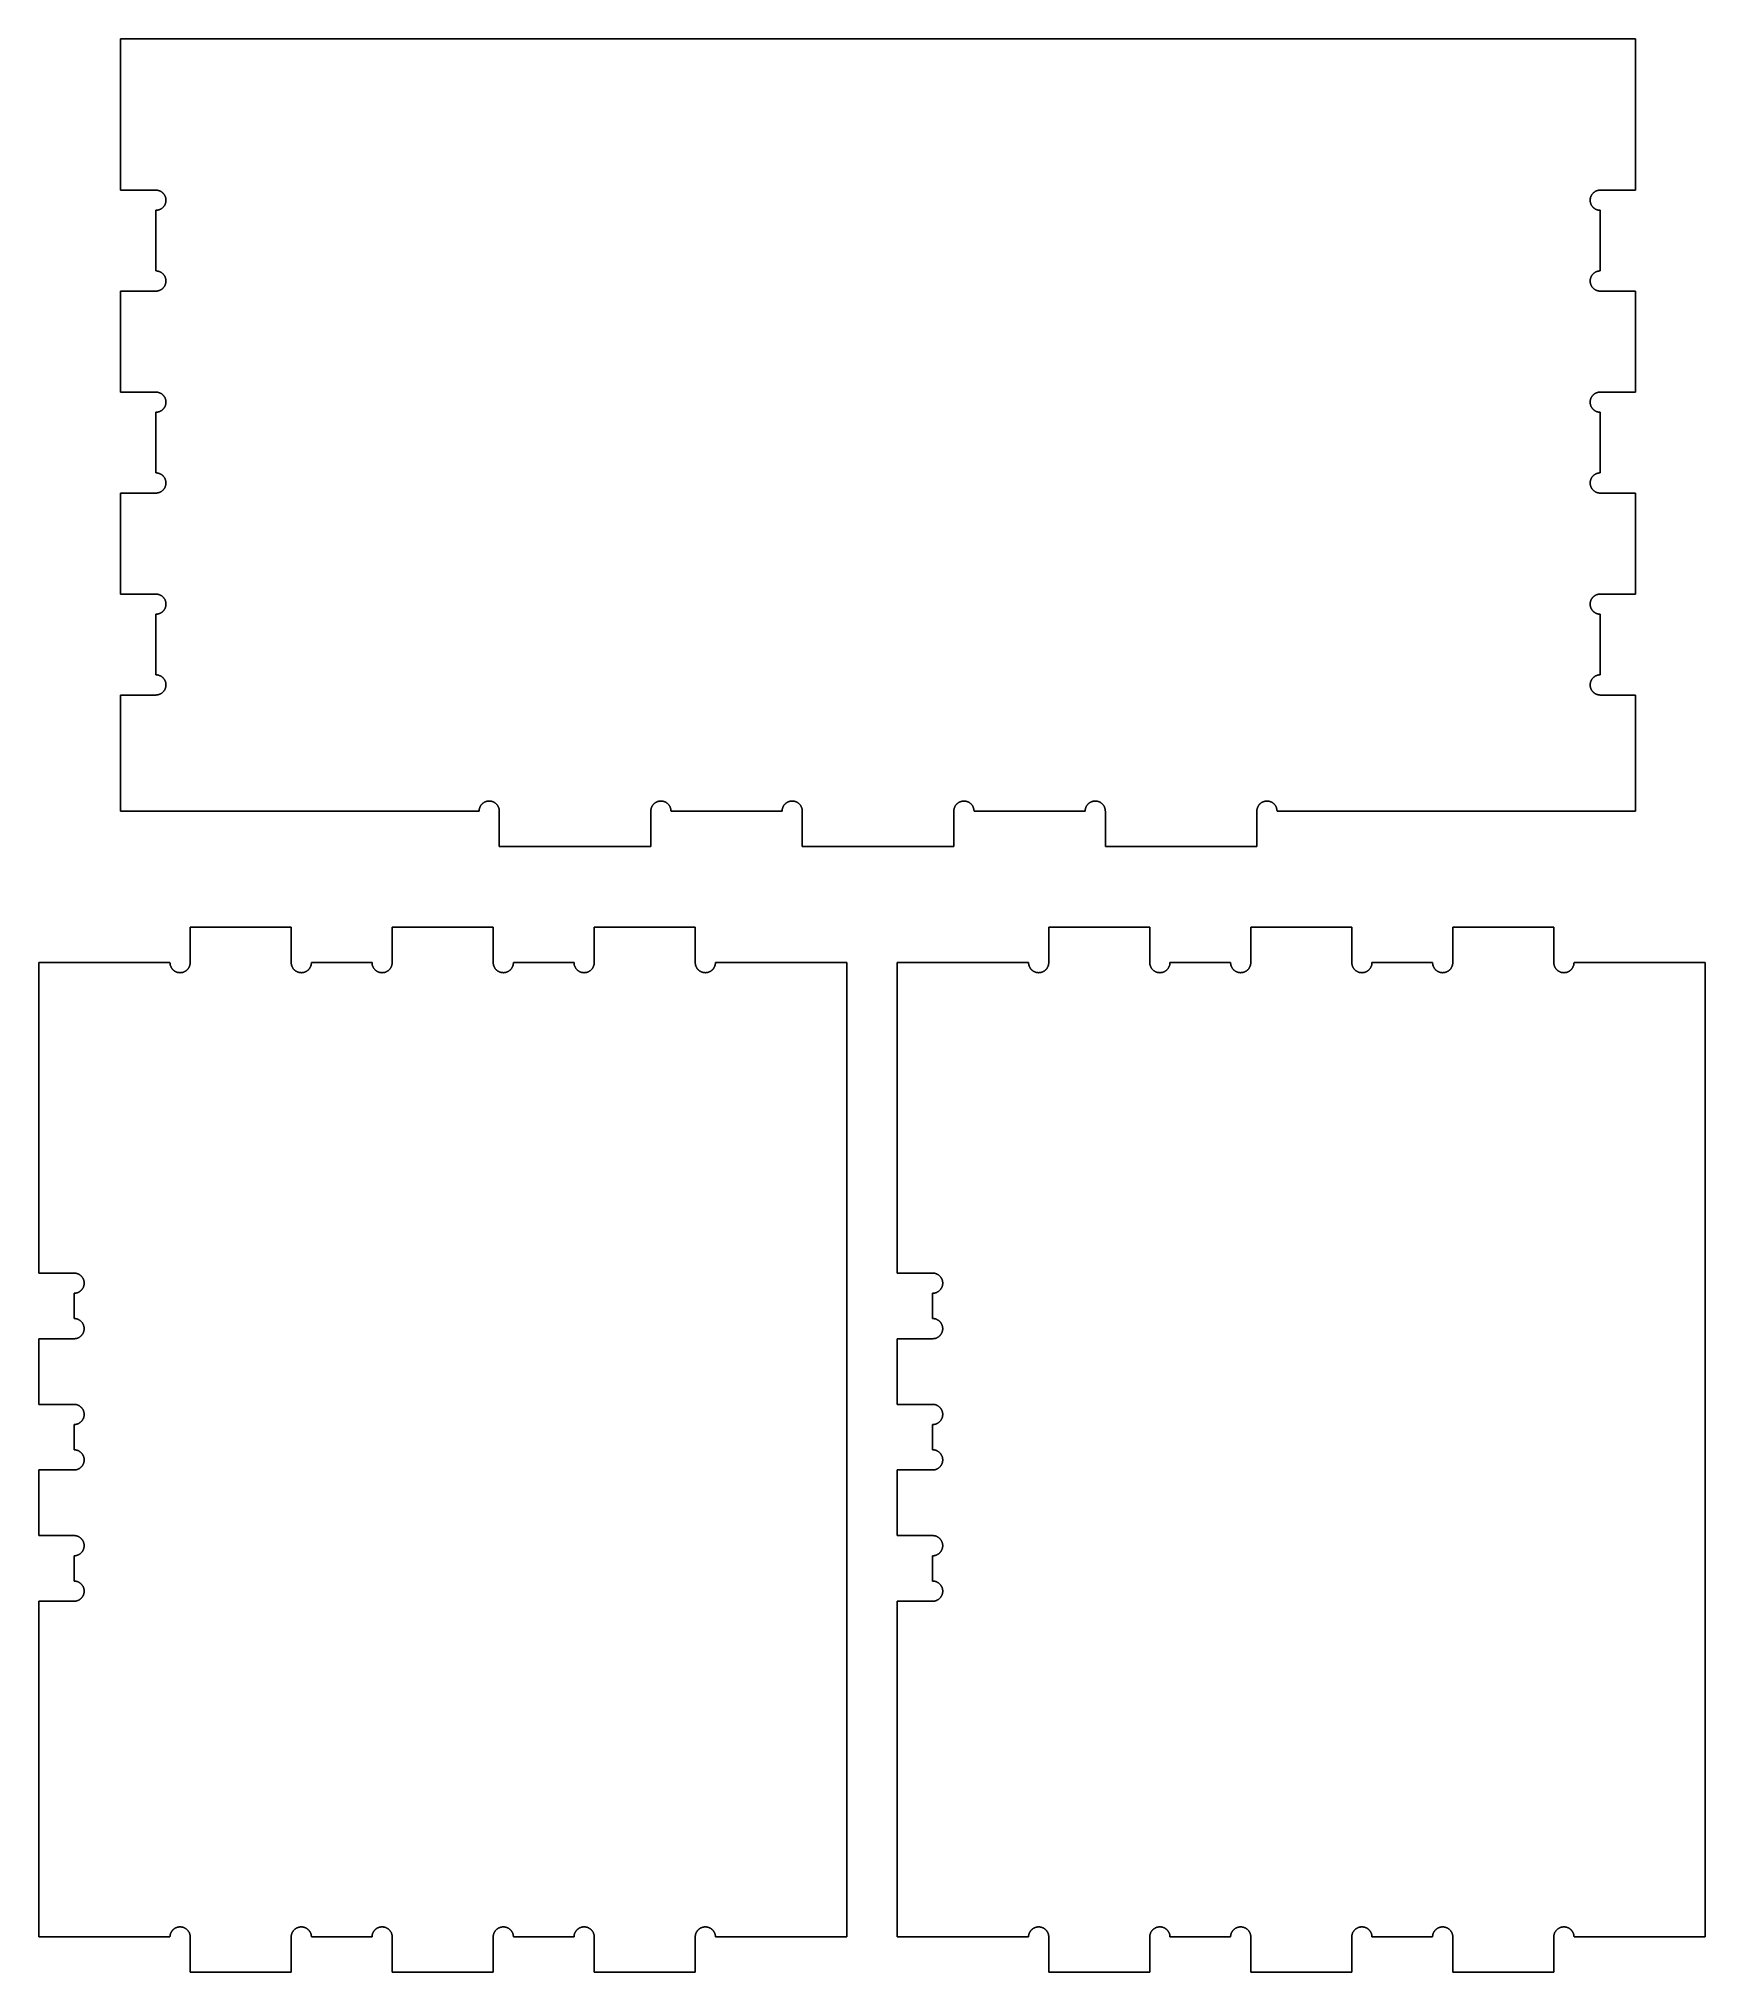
# Model space of a CAD drawing. Header units: millimetres. Extents: x 86 to 152, y 21 to 97.6.
import ezdxf

# ---------------------------------------------------------------- set-up
doc = ezdxf.new("R2010")
doc.units = ezdxf.units.MM
doc.layers.add('Default', color=18, linetype='Continuous', true_color=0x000000)

msp = doc.modelspace()

# ---------------------------------------------------------------- linework, layer by layer
at = {"layer": 'Default'}
for p, q in [((149.241, 97.6), (89.241, 97.6)), ((89.241, 97.6), (89.241, 91.6)), ((149.241, 91.6), (149.241, 97.6)), ((89.241, 91.6), (90.641, 91.6)), ((90.641, 91.6), (90.654, 91.6)), ((90.654, 91.6), (90.668, 91.599)), ((90.668, 91.599), (90.682, 91.598)), ((90.682, 91.598), (90.696, 91.596)), ((90.696, 91.596), (90.709, 91.594)), ((90.709, 91.594), (90.723, 91.591)), ((90.723, 91.591), (90.736, 91.588)), ((90.736, 91.588), (90.75, 91.585)), ((90.75, 91.585), (90.763, 91.581)), ((90.763, 91.581), (90.776, 91.576)), ((90.776, 91.576), (90.789, 91.572)), ((90.789, 91.572), (90.802, 91.566)), ((90.802, 91.566), (90.814, 91.56)), ((90.814, 91.56), (90.826, 91.554)), ((90.826, 91.554), (90.839, 91.548)), ((90.839, 91.548), (90.85, 91.541)), ((90.85, 91.541), (90.862, 91.533)), ((90.862, 91.533), (90.873, 91.525)), ((90.873, 91.525), (90.884, 91.517)), ((90.884, 91.517), (90.895, 91.508)), ((90.895, 91.508), (90.906, 91.499)), ((90.906, 91.499), (90.916, 91.49)), ((90.916, 91.49), (90.926, 91.48)), ((90.926, 91.48), (90.935, 91.47)), ((90.935, 91.47), (90.944, 91.46)), ((90.944, 91.46), (90.953, 91.449)), ((90.953, 91.449), (90.962, 91.438)), ((90.962, 91.438), (90.97, 91.427)), ((90.97, 91.427), (90.977, 91.416)), ((90.977, 91.416), (90.985, 91.404)), ((90.985, 91.404), (90.991, 91.392)), ((90.991, 91.392), (90.998, 91.38)), ((90.998, 91.38), (91.004, 91.367)), ((91.004, 91.367), (91.009, 91.355)), ((91.009, 91.355), (91.015, 91.342)), ((91.015, 91.342), (91.019, 91.329)), ((91.019, 91.329), (91.023, 91.316)), ((91.023, 91.316), (91.027, 91.302)), ((91.027, 91.302), (91.03, 91.289)), ((91.03, 91.289), (91.033, 91.275)), ((91.033, 91.275), (91.036, 91.262)), ((91.036, 91.262), (91.038, 91.248)), ((91.038, 91.248), (91.039, 91.234)), ((91.039, 91.166), (91.038, 91.152)), ((91.039, 91.234), (91.04, 91.221)), ((91.04, 91.179), (91.039, 91.166)), ((91.04, 91.221), (91.04, 91.207)), ((91.04, 91.207), (91.04, 91.193)), ((91.04, 91.193), (91.04, 91.179)), ((147.441, 91.221), (147.442, 91.234)), ((147.441, 91.207), (147.441, 91.221)), ((147.441, 91.193), (147.441, 91.207)), ((147.441, 91.179), (147.441, 91.193)), ((147.442, 91.166), (147.441, 91.179)), ((147.442, 91.234), (147.443, 91.248)), ((147.443, 91.152), (147.442, 91.166)), ((147.443, 91.248), (147.445, 91.262)), ((147.445, 91.262), (147.448, 91.275)), ((147.448, 91.275), (147.451, 91.289)), ((147.451, 91.289), (147.454, 91.302)), ((147.454, 91.302), (147.458, 91.316)), ((147.458, 91.316), (147.462, 91.329)), ((147.462, 91.329), (147.467, 91.342)), ((147.467, 91.342), (147.472, 91.355)), ((147.472, 91.355), (147.477, 91.367)), ((147.477, 91.367), (147.483, 91.38)), ((147.483, 91.38), (147.49, 91.392)), ((147.49, 91.392), (147.496, 91.404)), ((147.496, 91.404), (147.504, 91.416)), ((147.504, 91.416), (147.511, 91.427)), ((147.511, 91.427), (147.519, 91.438)), ((147.519, 91.438), (147.528, 91.449)), ((147.528, 91.449), (147.537, 91.46)), ((147.537, 91.46), (147.546, 91.47)), ((147.546, 91.47), (147.555, 91.48)), ((147.555, 91.48), (147.565, 91.49)), ((147.565, 91.49), (147.575, 91.499)), ((147.575, 91.499), (147.586, 91.508)), ((147.586, 91.508), (147.597, 91.517)), ((147.597, 91.517), (147.608, 91.525)), ((147.608, 91.525), (147.619, 91.533)), ((147.619, 91.533), (147.631, 91.541)), ((147.631, 91.541), (147.643, 91.548)), ((147.643, 91.548), (147.655, 91.554)), ((147.655, 91.554), (147.667, 91.56)), ((147.667, 91.56), (147.68, 91.566)), ((147.68, 91.566), (147.692, 91.572)), ((147.692, 91.572), (147.705, 91.576)), ((147.705, 91.576), (147.718, 91.581)), ((147.718, 91.581), (147.731, 91.585)), ((147.731, 91.585), (147.745, 91.588)), ((147.745, 91.588), (147.758, 91.591)), ((147.758, 91.591), (147.772, 91.594)), ((147.772, 91.594), (147.785, 91.596)), ((147.785, 91.596), (147.799, 91.598)), ((147.799, 91.598), (147.813, 91.599)), ((147.813, 91.599), (147.827, 91.6)), ((147.827, 91.6), (147.841, 91.6)), ((147.841, 91.6), (149.241, 91.6)), ((90.654, 90.8), (90.641, 90.8)), ((90.641, 90.8), (90.641, 88.4)), ((90.668, 90.801), (90.654, 90.8)), ((90.682, 90.802), (90.668, 90.801)), ((90.696, 90.804), (90.682, 90.802)), ((90.709, 90.806), (90.696, 90.804)), ((90.723, 90.809), (90.709, 90.806)), ((90.736, 90.812), (90.723, 90.809)), ((90.75, 90.815), (90.736, 90.812)), ((90.763, 90.819), (90.75, 90.815)), ((90.776, 90.824), (90.763, 90.819)), ((90.789, 90.828), (90.776, 90.824)), ((90.802, 90.834), (90.789, 90.828)), ((90.814, 90.84), (90.802, 90.834)), ((90.826, 90.846), (90.814, 90.84)), ((90.839, 90.852), (90.826, 90.846)), ((90.85, 90.859), (90.839, 90.852)), ((90.862, 90.867), (90.85, 90.859)), ((90.873, 90.875), (90.862, 90.867)), ((90.884, 90.883), (90.873, 90.875)), ((90.895, 90.892), (90.884, 90.883)), ((90.906, 90.901), (90.895, 90.892)), ((90.916, 90.91), (90.906, 90.901)), ((90.926, 90.92), (90.916, 90.91)), ((90.935, 90.93), (90.926, 90.92)), ((90.944, 90.94), (90.935, 90.93)), ((90.953, 90.951), (90.944, 90.94)), ((90.962, 90.962), (90.953, 90.951)), ((90.97, 90.973), (90.962, 90.962)), ((90.977, 90.984), (90.97, 90.973)), ((90.985, 90.996), (90.977, 90.984)), ((90.991, 91.008), (90.985, 90.996)), ((90.998, 91.02), (90.991, 91.008)), ((91.004, 91.033), (90.998, 91.02)), ((91.009, 91.045), (91.004, 91.033)), ((91.015, 91.058), (91.009, 91.045)), ((91.019, 91.071), (91.015, 91.058)), ((91.023, 91.084), (91.019, 91.071)), ((91.027, 91.098), (91.023, 91.084)), ((91.03, 91.111), (91.027, 91.098)), ((91.033, 91.125), (91.03, 91.111)), ((91.036, 91.138), (91.033, 91.125)), ((91.038, 91.152), (91.036, 91.138)), ((147.445, 91.138), (147.443, 91.152)), ((147.448, 91.125), (147.445, 91.138)), ((147.451, 91.111), (147.448, 91.125)), ((147.454, 91.098), (147.451, 91.111)), ((147.458, 91.084), (147.454, 91.098)), ((147.462, 91.071), (147.458, 91.084)), ((147.467, 91.058), (147.462, 91.071)), ((147.472, 91.045), (147.467, 91.058)), ((147.477, 91.033), (147.472, 91.045)), ((147.483, 91.02), (147.477, 91.033)), ((147.49, 91.008), (147.483, 91.02)), ((147.496, 90.996), (147.49, 91.008)), ((147.504, 90.984), (147.496, 90.996)), ((147.511, 90.973), (147.504, 90.984)), ((147.519, 90.962), (147.511, 90.973)), ((147.528, 90.951), (147.519, 90.962)), ((147.537, 90.94), (147.528, 90.951)), ((147.546, 90.93), (147.537, 90.94)), ((147.555, 90.92), (147.546, 90.93)), ((147.565, 90.91), (147.555, 90.92)), ((147.575, 90.901), (147.565, 90.91)), ((147.586, 90.892), (147.575, 90.901)), ((147.597, 90.883), (147.586, 90.892)), ((147.608, 90.875), (147.597, 90.883)), ((147.619, 90.867), (147.608, 90.875)), ((147.631, 90.859), (147.619, 90.867)), ((147.643, 90.852), (147.631, 90.859)), ((147.655, 90.846), (147.643, 90.852)), ((147.667, 90.84), (147.655, 90.846)), ((147.68, 90.834), (147.667, 90.84)), ((147.692, 90.828), (147.68, 90.834)), ((147.705, 90.824), (147.692, 90.828)), ((147.718, 90.819), (147.705, 90.824)), ((147.731, 90.815), (147.718, 90.819)), ((147.745, 90.812), (147.731, 90.815)), ((147.758, 90.809), (147.745, 90.812)), ((147.772, 90.806), (147.758, 90.809)), ((147.785, 90.804), (147.772, 90.806)), ((147.799, 90.802), (147.785, 90.804)), ((147.813, 90.801), (147.799, 90.802)), ((147.827, 90.8), (147.813, 90.801)), ((147.841, 90.8), (147.827, 90.8)), ((147.841, 88.4), (147.841, 90.8)), ((90.641, 88.4), (90.654, 88.4)), ((90.654, 88.4), (90.668, 88.399)), ((90.668, 88.399), (90.682, 88.398)), ((90.682, 88.398), (90.696, 88.396)), ((90.696, 88.396), (90.709, 88.394)), ((90.709, 88.394), (90.723, 88.391)), ((90.723, 88.391), (90.736, 88.388)), ((90.736, 88.388), (90.75, 88.385)), ((90.75, 88.385), (90.763, 88.381)), ((90.763, 88.381), (90.776, 88.376)), ((90.776, 88.376), (90.789, 88.372)), ((90.789, 88.372), (90.802, 88.366)), ((90.802, 88.366), (90.814, 88.36)), ((90.814, 88.36), (90.826, 88.354)), ((90.826, 88.354), (90.839, 88.348)), ((90.839, 88.348), (90.85, 88.341)), ((90.85, 88.341), (90.862, 88.333)), ((90.862, 88.333), (90.873, 88.325)), ((90.873, 88.325), (90.884, 88.317)), ((90.884, 88.317), (90.895, 88.308)), ((90.895, 88.308), (90.906, 88.299)), ((90.906, 88.299), (90.916, 88.29)), ((90.916, 88.29), (90.926, 88.28)), ((90.926, 88.28), (90.935, 88.27)), ((90.935, 88.27), (90.944, 88.26)), ((90.944, 88.26), (90.953, 88.249)), ((90.953, 88.249), (90.962, 88.238)), ((90.962, 88.238), (90.97, 88.227)), ((90.97, 88.227), (90.977, 88.216)), ((90.977, 88.216), (90.985, 88.204)), ((90.985, 88.204), (90.991, 88.192)), ((90.991, 88.192), (90.998, 88.18)), ((90.998, 88.18), (91.004, 88.167)), ((91.004, 88.167), (91.009, 88.155)), ((91.009, 88.155), (91.015, 88.142)), ((91.015, 88.142), (91.019, 88.129)), ((91.019, 88.129), (91.023, 88.116)), ((91.023, 88.116), (91.027, 88.102)), ((91.027, 88.102), (91.03, 88.089)), ((147.451, 88.089), (147.454, 88.102)), ((147.454, 88.102), (147.458, 88.116)), ((147.458, 88.116), (147.462, 88.129)), ((147.462, 88.129), (147.467, 88.142)), ((147.467, 88.142), (147.472, 88.155)), ((147.472, 88.155), (147.477, 88.167)), ((147.477, 88.167), (147.483, 88.18)), ((147.483, 88.18), (147.49, 88.192)), ((147.49, 88.192), (147.496, 88.204)), ((147.496, 88.204), (147.504, 88.216)), ((147.504, 88.216), (147.511, 88.227)), ((147.511, 88.227), (147.519, 88.238)), ((147.519, 88.238), (147.528, 88.249)), ((147.528, 88.249), (147.537, 88.26)), ((147.537, 88.26), (147.546, 88.27)), ((147.546, 88.27), (147.555, 88.28)), ((147.555, 88.28), (147.565, 88.29)), ((147.565, 88.29), (147.575, 88.299)), ((147.575, 88.299), (147.586, 88.308)), ((147.586, 88.308), (147.597, 88.317)), ((147.597, 88.317), (147.608, 88.325)), ((147.608, 88.325), (147.619, 88.333)), ((147.619, 88.333), (147.631, 88.341)), ((147.631, 88.341), (147.643, 88.348)), ((147.643, 88.348), (147.655, 88.354)), ((147.655, 88.354), (147.667, 88.36)), ((147.667, 88.36), (147.68, 88.366)), ((147.68, 88.366), (147.692, 88.372)), ((147.692, 88.372), (147.705, 88.376)), ((147.705, 88.376), (147.718, 88.381)), ((147.718, 88.381), (147.731, 88.385)), ((147.731, 88.385), (147.745, 88.388)), ((147.745, 88.388), (147.758, 88.391)), ((147.758, 88.391), (147.772, 88.394)), ((147.772, 88.394), (147.785, 88.396)), ((147.785, 88.396), (147.799, 88.398)), ((147.799, 88.398), (147.813, 88.399)), ((147.813, 88.399), (147.827, 88.4)), ((147.827, 88.4), (147.841, 88.4)), ((90.641, 87.6), (89.241, 87.6)), ((89.241, 87.6), (89.241, 83.6)), ((90.654, 87.6), (90.641, 87.6)), ((90.668, 87.601), (90.654, 87.6)), ((90.682, 87.602), (90.668, 87.601)), ((90.696, 87.604), (90.682, 87.602)), ((90.709, 87.606), (90.696, 87.604)), ((90.723, 87.609), (90.709, 87.606)), ((90.736, 87.612), (90.723, 87.609)), ((90.75, 87.615), (90.736, 87.612)), ((90.763, 87.619), (90.75, 87.615)), ((90.776, 87.624), (90.763, 87.619)), ((90.789, 87.628), (90.776, 87.624)), ((90.802, 87.634), (90.789, 87.628)), ((90.814, 87.64), (90.802, 87.634)), ((90.826, 87.646), (90.814, 87.64)), ((90.839, 87.652), (90.826, 87.646)), ((90.85, 87.659), (90.839, 87.652)), ((90.862, 87.667), (90.85, 87.659)), ((90.873, 87.675), (90.862, 87.667)), ((90.884, 87.683), (90.873, 87.675)), ((90.895, 87.692), (90.884, 87.683)), ((90.906, 87.701), (90.895, 87.692)), ((90.916, 87.71), (90.906, 87.701)), ((90.926, 87.72), (90.916, 87.71)), ((90.935, 87.73), (90.926, 87.72)), ((90.944, 87.74), (90.935, 87.73)), ((90.953, 87.751), (90.944, 87.74)), ((90.962, 87.762), (90.953, 87.751)), ((90.97, 87.773), (90.962, 87.762)), ((90.977, 87.784), (90.97, 87.773)), ((90.985, 87.796), (90.977, 87.784)), ((90.991, 87.808), (90.985, 87.796)), ((90.998, 87.82), (90.991, 87.808)), ((91.004, 87.833), (90.998, 87.82)), ((91.009, 87.845), (91.004, 87.833)), ((91.015, 87.858), (91.009, 87.845)), ((91.019, 87.871), (91.015, 87.858)), ((91.023, 87.884), (91.019, 87.871)), ((91.027, 87.898), (91.023, 87.884)), ((91.03, 87.911), (91.027, 87.898)), ((91.03, 88.089), (91.033, 88.075)), ((91.033, 87.925), (91.03, 87.911)), ((91.033, 88.075), (91.036, 88.062)), ((91.036, 87.938), (91.033, 87.925)), ((91.036, 88.062), (91.038, 88.048)), ((91.038, 87.952), (91.036, 87.938)), ((91.038, 88.048), (91.039, 88.034)), ((91.039, 87.966), (91.038, 87.952)), ((91.039, 88.034), (91.04, 88.021)), ((91.04, 87.979), (91.039, 87.966)), ((91.04, 88.021), (91.04, 88.007)), ((91.04, 88.007), (91.04, 87.993)), ((91.04, 87.993), (91.04, 87.979)), ((147.441, 88.021), (147.442, 88.034)), ((147.441, 88.007), (147.441, 88.021)), ((147.441, 87.993), (147.441, 88.007)), ((147.441, 87.979), (147.441, 87.993)), ((147.442, 87.966), (147.441, 87.979)), ((147.442, 88.034), (147.443, 88.048)), ((147.443, 87.952), (147.442, 87.966)), ((147.443, 88.048), (147.445, 88.062)), ((147.445, 87.938), (147.443, 87.952)), ((147.445, 88.062), (147.448, 88.075)), ((147.448, 87.925), (147.445, 87.938)), ((147.448, 88.075), (147.451, 88.089)), ((147.451, 87.911), (147.448, 87.925)), ((147.454, 87.898), (147.451, 87.911)), ((147.458, 87.884), (147.454, 87.898)), ((147.462, 87.871), (147.458, 87.884)), ((147.467, 87.858), (147.462, 87.871)), ((147.472, 87.845), (147.467, 87.858)), ((147.477, 87.833), (147.472, 87.845)), ((147.483, 87.82), (147.477, 87.833)), ((147.49, 87.808), (147.483, 87.82)), ((147.496, 87.796), (147.49, 87.808)), ((147.504, 87.784), (147.496, 87.796)), ((147.511, 87.773), (147.504, 87.784)), ((147.519, 87.762), (147.511, 87.773)), ((147.528, 87.751), (147.519, 87.762)), ((147.537, 87.74), (147.528, 87.751)), ((147.546, 87.73), (147.537, 87.74)), ((147.555, 87.72), (147.546, 87.73)), ((147.565, 87.71), (147.555, 87.72)), ((147.575, 87.701), (147.565, 87.71)), ((147.586, 87.692), (147.575, 87.701)), ((147.597, 87.683), (147.586, 87.692)), ((147.608, 87.675), (147.597, 87.683)), ((147.619, 87.667), (147.608, 87.675)), ((147.631, 87.659), (147.619, 87.667)), ((147.643, 87.652), (147.631, 87.659)), ((147.655, 87.646), (147.643, 87.652)), ((147.667, 87.64), (147.655, 87.646)), ((147.68, 87.634), (147.667, 87.64)), ((147.692, 87.628), (147.68, 87.634)), ((147.705, 87.624), (147.692, 87.628)), ((147.718, 87.619), (147.705, 87.624)), ((147.731, 87.615), (147.718, 87.619)), ((147.745, 87.612), (147.731, 87.615)), ((147.758, 87.609), (147.745, 87.612)), ((147.772, 87.606), (147.758, 87.609)), ((147.785, 87.604), (147.772, 87.606)), ((147.799, 87.602), (147.785, 87.604)), ((147.813, 87.601), (147.799, 87.602)), ((147.827, 87.6), (147.813, 87.601)), ((147.841, 87.6), (147.827, 87.6)), ((149.241, 87.6), (147.841, 87.6)), ((149.241, 83.6), (149.241, 87.6)), ((89.241, 83.6), (90.641, 83.6)), ((90.641, 83.6), (90.654, 83.6)), ((90.654, 83.6), (90.668, 83.599)), ((90.668, 83.599), (90.682, 83.598)), ((90.682, 83.598), (90.696, 83.596)), ((90.696, 83.596), (90.709, 83.594)), ((90.709, 83.594), (90.723, 83.591)), ((90.723, 83.591), (90.736, 83.588)), ((90.736, 83.588), (90.75, 83.585)), ((90.75, 83.585), (90.763, 83.581)), ((90.763, 83.581), (90.776, 83.576)), ((90.776, 83.576), (90.789, 83.572)), ((90.789, 83.572), (90.802, 83.566)), ((90.802, 83.566), (90.814, 83.56)), ((90.814, 83.56), (90.826, 83.554)), ((90.826, 83.554), (90.839, 83.548)), ((90.839, 83.548), (90.85, 83.541)), ((90.85, 83.541), (90.862, 83.533)), ((90.862, 83.533), (90.873, 83.525)), ((90.873, 83.525), (90.884, 83.517)), ((90.884, 83.517), (90.895, 83.508)), ((90.895, 83.508), (90.906, 83.499)), ((90.906, 83.499), (90.916, 83.49)), ((147.565, 83.49), (147.575, 83.499)), ((147.575, 83.499), (147.586, 83.508)), ((147.586, 83.508), (147.597, 83.517)), ((147.597, 83.517), (147.608, 83.525)), ((147.608, 83.525), (147.619, 83.533)), ((147.619, 83.533), (147.631, 83.541)), ((147.631, 83.541), (147.643, 83.548)), ((147.643, 83.548), (147.655, 83.554)), ((147.655, 83.554), (147.667, 83.56)), ((147.667, 83.56), (147.68, 83.566)), ((147.68, 83.566), (147.692, 83.572)), ((147.692, 83.572), (147.705, 83.576)), ((147.705, 83.576), (147.718, 83.581)), ((147.718, 83.581), (147.731, 83.585)), ((147.731, 83.585), (147.745, 83.588)), ((147.745, 83.588), (147.758, 83.591)), ((147.758, 83.591), (147.772, 83.594)), ((147.772, 83.594), (147.785, 83.596)), ((147.785, 83.596), (147.799, 83.598)), ((147.799, 83.598), (147.813, 83.599)), ((147.813, 83.599), (147.827, 83.6)), ((147.827, 83.6), (147.841, 83.6)), ((147.841, 83.6), (149.241, 83.6)), ((90.654, 82.8), (90.641, 82.8)), ((90.641, 82.8), (90.641, 80.4)), ((90.668, 82.801), (90.654, 82.8)), ((90.682, 82.802), (90.668, 82.801)), ((90.696, 82.804), (90.682, 82.802)), ((90.709, 82.806), (90.696, 82.804)), ((90.723, 82.809), (90.709, 82.806)), ((90.736, 82.812), (90.723, 82.809)), ((90.75, 82.815), (90.736, 82.812)), ((90.763, 82.819), (90.75, 82.815)), ((90.776, 82.824), (90.763, 82.819)), ((90.789, 82.828), (90.776, 82.824)), ((90.802, 82.834), (90.789, 82.828)), ((90.814, 82.84), (90.802, 82.834)), ((90.826, 82.846), (90.814, 82.84)), ((90.839, 82.852), (90.826, 82.846)), ((90.85, 82.859), (90.839, 82.852)), ((90.862, 82.867), (90.85, 82.859)), ((90.873, 82.875), (90.862, 82.867)), ((90.884, 82.883), (90.873, 82.875)), ((90.895, 82.892), (90.884, 82.883)), ((90.906, 82.901), (90.895, 82.892)), ((90.916, 82.91), (90.906, 82.901)), ((90.916, 83.49), (90.926, 83.48)), ((90.926, 82.92), (90.916, 82.91)), ((90.926, 83.48), (90.935, 83.47)), ((90.935, 82.93), (90.926, 82.92)), ((90.935, 83.47), (90.944, 83.46)), ((90.944, 82.94), (90.935, 82.93)), ((90.944, 83.46), (90.953, 83.449)), ((90.953, 82.951), (90.944, 82.94)), ((90.953, 83.449), (90.962, 83.438)), ((90.962, 82.962), (90.953, 82.951)), ((90.962, 83.438), (90.97, 83.427)), ((90.97, 82.973), (90.962, 82.962)), ((90.97, 83.427), (90.977, 83.416)), ((90.977, 82.984), (90.97, 82.973)), ((90.977, 83.416), (90.985, 83.404)), ((90.985, 82.996), (90.977, 82.984)), ((90.985, 83.404), (90.991, 83.392)), ((90.991, 83.008), (90.985, 82.996)), ((90.991, 83.392), (90.998, 83.38)), ((90.998, 83.02), (90.991, 83.008)), ((90.998, 83.38), (91.004, 83.367)), ((91.004, 83.033), (90.998, 83.02)), ((91.004, 83.367), (91.009, 83.355)), ((91.009, 83.045), (91.004, 83.033)), ((91.009, 83.355), (91.015, 83.342)), ((91.015, 83.058), (91.009, 83.045)), ((91.015, 83.342), (91.019, 83.329)), ((91.019, 83.071), (91.015, 83.058)), ((91.019, 83.329), (91.023, 83.316)), ((91.023, 83.084), (91.019, 83.071)), ((91.023, 83.316), (91.027, 83.302)), ((91.027, 83.098), (91.023, 83.084)), ((91.027, 83.302), (91.03, 83.289)), ((91.03, 83.111), (91.027, 83.098)), ((91.03, 83.289), (91.033, 83.275)), ((91.033, 83.125), (91.03, 83.111)), ((91.033, 83.275), (91.036, 83.262)), ((91.036, 83.138), (91.033, 83.125)), ((91.036, 83.262), (91.038, 83.248)), ((91.038, 83.152), (91.036, 83.138)), ((91.038, 83.248), (91.039, 83.234)), ((91.039, 83.166), (91.038, 83.152)), ((91.039, 83.234), (91.04, 83.221)), ((91.04, 83.179), (91.039, 83.166)), ((91.04, 83.221), (91.04, 83.207)), ((91.04, 83.207), (91.04, 83.193)), ((91.04, 83.193), (91.04, 83.179)), ((147.441, 83.221), (147.442, 83.234)), ((147.441, 83.207), (147.441, 83.221)), ((147.441, 83.193), (147.441, 83.207)), ((147.441, 83.179), (147.441, 83.193)), ((147.442, 83.166), (147.441, 83.179)), ((147.442, 83.234), (147.443, 83.248)), ((147.443, 83.152), (147.442, 83.166)), ((147.443, 83.248), (147.445, 83.262)), ((147.445, 83.138), (147.443, 83.152)), ((147.445, 83.262), (147.448, 83.275)), ((147.448, 83.125), (147.445, 83.138)), ((147.448, 83.275), (147.451, 83.289)), ((147.451, 83.111), (147.448, 83.125)), ((147.451, 83.289), (147.454, 83.302)), ((147.454, 83.098), (147.451, 83.111)), ((147.454, 83.302), (147.458, 83.316)), ((147.458, 83.084), (147.454, 83.098)), ((147.458, 83.316), (147.462, 83.329)), ((147.462, 83.071), (147.458, 83.084)), ((147.462, 83.329), (147.467, 83.342)), ((147.467, 83.058), (147.462, 83.071)), ((147.467, 83.342), (147.472, 83.355)), ((147.472, 83.045), (147.467, 83.058)), ((147.472, 83.355), (147.477, 83.367)), ((147.477, 83.033), (147.472, 83.045)), ((147.477, 83.367), (147.483, 83.38)), ((147.483, 83.02), (147.477, 83.033)), ((147.483, 83.38), (147.49, 83.392)), ((147.49, 83.008), (147.483, 83.02)), ((147.49, 83.392), (147.496, 83.404)), ((147.496, 82.996), (147.49, 83.008)), ((147.496, 83.404), (147.504, 83.416)), ((147.504, 82.984), (147.496, 82.996)), ((147.504, 83.416), (147.511, 83.427)), ((147.511, 82.973), (147.504, 82.984)), ((147.511, 83.427), (147.519, 83.438)), ((147.519, 82.962), (147.511, 82.973)), ((147.519, 83.438), (147.528, 83.449)), ((147.528, 82.951), (147.519, 82.962)), ((147.528, 83.449), (147.537, 83.46)), ((147.537, 82.94), (147.528, 82.951)), ((147.537, 83.46), (147.546, 83.47)), ((147.546, 82.93), (147.537, 82.94)), ((147.546, 83.47), (147.555, 83.48)), ((147.555, 82.92), (147.546, 82.93)), ((147.555, 83.48), (147.565, 83.49)), ((147.565, 82.91), (147.555, 82.92)), ((147.575, 82.901), (147.565, 82.91)), ((147.586, 82.892), (147.575, 82.901)), ((147.597, 82.883), (147.586, 82.892)), ((147.608, 82.875), (147.597, 82.883)), ((147.619, 82.867), (147.608, 82.875)), ((147.631, 82.859), (147.619, 82.867)), ((147.643, 82.852), (147.631, 82.859)), ((147.655, 82.846), (147.643, 82.852)), ((147.667, 82.84), (147.655, 82.846)), ((147.68, 82.834), (147.667, 82.84)), ((147.692, 82.828), (147.68, 82.834)), ((147.705, 82.824), (147.692, 82.828)), ((147.718, 82.819), (147.705, 82.824)), ((147.731, 82.815), (147.718, 82.819)), ((147.745, 82.812), (147.731, 82.815)), ((147.758, 82.809), (147.745, 82.812)), ((147.772, 82.806), (147.758, 82.809)), ((147.785, 82.804), (147.772, 82.806)), ((147.799, 82.802), (147.785, 82.804)), ((147.813, 82.801), (147.799, 82.802)), ((147.827, 82.8), (147.813, 82.801)), ((147.841, 82.8), (147.827, 82.8)), ((147.841, 80.4), (147.841, 82.8)), ((90.641, 80.4), (90.654, 80.4)), ((90.654, 80.4), (90.668, 80.399)), ((90.668, 80.399), (90.682, 80.398)), ((90.682, 80.398), (90.696, 80.396)), ((90.696, 80.396), (90.709, 80.394)), ((90.709, 80.394), (90.723, 80.391)), ((90.723, 80.391), (90.736, 80.388)), ((90.736, 80.388), (90.75, 80.385)), ((90.75, 80.385), (90.763, 80.381)), ((90.763, 80.381), (90.776, 80.376)), ((90.776, 80.376), (90.789, 80.372)), ((90.789, 80.372), (90.802, 80.366)), ((90.802, 80.366), (90.814, 80.36)), ((90.814, 80.36), (90.826, 80.354)), ((90.826, 80.354), (90.839, 80.348)), ((90.839, 80.348), (90.85, 80.341)), ((90.85, 80.341), (90.862, 80.333)), ((90.862, 79.667), (90.85, 79.659)), ((90.862, 80.333), (90.873, 80.325)), ((90.873, 79.675), (90.862, 79.667)), ((90.873, 80.325), (90.884, 80.317)), ((90.884, 79.683), (90.873, 79.675)), ((90.884, 80.317), (90.895, 80.308)), ((90.895, 79.692), (90.884, 79.683)), ((90.895, 80.308), (90.906, 80.299)), ((90.906, 79.701), (90.895, 79.692)), ((90.906, 80.299), (90.916, 80.29)), ((90.916, 79.71), (90.906, 79.701)), ((90.916, 80.29), (90.926, 80.28)), ((90.926, 79.72), (90.916, 79.71)), ((90.926, 80.28), (90.935, 80.27)), ((90.935, 79.73), (90.926, 79.72)), ((90.935, 80.27), (90.944, 80.26)), ((90.944, 79.74), (90.935, 79.73)), ((90.944, 80.26), (90.953, 80.249)), ((90.953, 79.751), (90.944, 79.74)), ((90.953, 80.249), (90.962, 80.238)), ((90.962, 79.762), (90.953, 79.751)), ((90.962, 80.238), (90.97, 80.227)), ((90.97, 79.773), (90.962, 79.762)), ((90.97, 80.227), (90.977, 80.216)), ((90.977, 79.784), (90.97, 79.773)), ((90.977, 80.216), (90.985, 80.204)), ((90.985, 79.796), (90.977, 79.784)), ((90.985, 80.204), (90.991, 80.192)), ((90.991, 79.808), (90.985, 79.796)), ((90.991, 80.192), (90.998, 80.18)), ((90.998, 79.82), (90.991, 79.808)), ((90.998, 80.18), (91.004, 80.167)), ((91.004, 79.833), (90.998, 79.82)), ((91.004, 80.167), (91.009, 80.155)), ((91.009, 79.845), (91.004, 79.833)), ((91.009, 80.155), (91.015, 80.142)), ((91.015, 79.858), (91.009, 79.845)), ((91.015, 80.142), (91.019, 80.129)), ((91.019, 79.871), (91.015, 79.858)), ((91.019, 80.129), (91.023, 80.116)), ((91.023, 79.884), (91.019, 79.871)), ((91.023, 80.116), (91.027, 80.102)), ((91.027, 79.898), (91.023, 79.884)), ((91.027, 80.102), (91.03, 80.089)), ((91.03, 79.911), (91.027, 79.898)), ((91.03, 80.089), (91.033, 80.075)), ((91.033, 79.925), (91.03, 79.911)), ((91.033, 80.075), (91.036, 80.062)), ((91.036, 79.938), (91.033, 79.925)), ((91.036, 80.062), (91.038, 80.048)), ((91.038, 79.952), (91.036, 79.938)), ((91.038, 80.048), (91.039, 80.034)), ((91.039, 79.966), (91.038, 79.952)), ((91.039, 80.034), (91.04, 80.021)), ((91.04, 79.979), (91.039, 79.966)), ((91.04, 80.021), (91.04, 80.007)), ((91.04, 80.007), (91.04, 79.993)), ((91.04, 79.993), (91.04, 79.979)), ((147.441, 80.021), (147.442, 80.034)), ((147.441, 80.007), (147.441, 80.021)), ((147.441, 79.993), (147.441, 80.007)), ((147.441, 79.979), (147.441, 79.993)), ((147.442, 79.966), (147.441, 79.979)), ((147.442, 80.034), (147.443, 80.048)), ((147.443, 79.952), (147.442, 79.966)), ((147.443, 80.048), (147.445, 80.062)), ((147.445, 79.938), (147.443, 79.952)), ((147.445, 80.062), (147.448, 80.075)), ((147.448, 79.925), (147.445, 79.938)), ((147.448, 80.075), (147.451, 80.089)), ((147.451, 79.911), (147.448, 79.925)), ((147.451, 80.089), (147.454, 80.102)), ((147.454, 79.898), (147.451, 79.911)), ((147.454, 80.102), (147.458, 80.116)), ((147.458, 79.884), (147.454, 79.898)), ((147.458, 80.116), (147.462, 80.129)), ((147.462, 79.871), (147.458, 79.884)), ((147.462, 80.129), (147.467, 80.142)), ((147.467, 79.858), (147.462, 79.871)), ((147.467, 80.142), (147.472, 80.155)), ((147.472, 79.845), (147.467, 79.858)), ((147.472, 80.155), (147.477, 80.167)), ((147.477, 79.833), (147.472, 79.845)), ((147.477, 80.167), (147.483, 80.18)), ((147.483, 79.82), (147.477, 79.833)), ((147.483, 80.18), (147.49, 80.192)), ((147.49, 79.808), (147.483, 79.82)), ((147.49, 80.192), (147.496, 80.204)), ((147.496, 79.796), (147.49, 79.808)), ((147.496, 80.204), (147.504, 80.216)), ((147.504, 79.784), (147.496, 79.796)), ((147.504, 80.216), (147.511, 80.227)), ((147.511, 79.773), (147.504, 79.784)), ((147.511, 80.227), (147.519, 80.238)), ((147.519, 79.762), (147.511, 79.773)), ((147.519, 80.238), (147.528, 80.249)), ((147.528, 79.751), (147.519, 79.762)), ((147.528, 80.249), (147.537, 80.26)), ((147.537, 79.74), (147.528, 79.751)), ((147.537, 80.26), (147.546, 80.27)), ((147.546, 79.73), (147.537, 79.74)), ((147.546, 80.27), (147.555, 80.28)), ((147.555, 79.72), (147.546, 79.73)), ((147.555, 80.28), (147.565, 80.29)), ((147.565, 79.71), (147.555, 79.72)), ((147.565, 80.29), (147.575, 80.299)), ((147.575, 79.701), (147.565, 79.71)), ((147.575, 80.299), (147.586, 80.308)), ((147.586, 79.692), (147.575, 79.701)), ((147.586, 80.308), (147.597, 80.317)), ((147.597, 79.683), (147.586, 79.692)), ((147.597, 80.317), (147.608, 80.325)), ((147.608, 79.675), (147.597, 79.683)), ((147.608, 80.325), (147.619, 80.333)), ((147.619, 79.667), (147.608, 79.675)), ((147.619, 80.333), (147.631, 80.341)), ((147.631, 79.659), (147.619, 79.667)), ((147.631, 80.341), (147.643, 80.348)), ((147.643, 80.348), (147.655, 80.354)), ((147.655, 80.354), (147.667, 80.36)), ((147.667, 80.36), (147.68, 80.366)), ((147.68, 80.366), (147.692, 80.372)), ((147.692, 80.372), (147.705, 80.376)), ((147.705, 80.376), (147.718, 80.381)), ((147.718, 80.381), (147.731, 80.385)), ((147.731, 80.385), (147.745, 80.388)), ((147.745, 80.388), (147.758, 80.391)), ((147.758, 80.391), (147.772, 80.394)), ((147.772, 80.394), (147.785, 80.396)), ((147.785, 80.396), (147.799, 80.398)), ((147.799, 80.398), (147.813, 80.399)), ((147.813, 80.399), (147.827, 80.4)), ((147.827, 80.4), (147.841, 80.4)), ((90.641, 79.6), (89.241, 79.6)), ((89.241, 79.6), (89.241, 75.6)), ((90.654, 79.6), (90.641, 79.6)), ((90.668, 79.601), (90.654, 79.6)), ((90.682, 79.602), (90.668, 79.601)), ((90.696, 79.604), (90.682, 79.602)), ((90.709, 79.606), (90.696, 79.604)), ((90.723, 79.609), (90.709, 79.606)), ((90.736, 79.612), (90.723, 79.609)), ((90.75, 79.615), (90.736, 79.612)), ((90.763, 79.619), (90.75, 79.615)), ((90.776, 79.624), (90.763, 79.619)), ((90.789, 79.628), (90.776, 79.624)), ((90.802, 79.634), (90.789, 79.628)), ((90.814, 79.64), (90.802, 79.634)), ((90.826, 79.646), (90.814, 79.64)), ((90.839, 79.652), (90.826, 79.646)), ((90.85, 79.659), (90.839, 79.652)), ((147.643, 79.652), (147.631, 79.659)), ((147.655, 79.646), (147.643, 79.652)), ((147.667, 79.64), (147.655, 79.646)), ((147.68, 79.634), (147.667, 79.64)), ((147.692, 79.628), (147.68, 79.634)), ((147.705, 79.624), (147.692, 79.628)), ((147.718, 79.619), (147.705, 79.624)), ((147.731, 79.615), (147.718, 79.619)), ((147.745, 79.612), (147.731, 79.615)), ((147.758, 79.609), (147.745, 79.612)), ((147.772, 79.606), (147.758, 79.609)), ((147.785, 79.604), (147.772, 79.606)), ((147.799, 79.602), (147.785, 79.604)), ((147.813, 79.601), (147.799, 79.602)), ((147.827, 79.6), (147.813, 79.601)), ((147.841, 79.6), (147.827, 79.6)), ((149.241, 79.6), (147.841, 79.6)), ((149.241, 75.6), (149.241, 79.6)), ((89.241, 75.6), (90.641, 75.6)), ((90.641, 75.6), (90.654, 75.6)), ((90.654, 75.6), (90.668, 75.599)), ((90.668, 75.599), (90.682, 75.598)), ((90.682, 75.598), (90.696, 75.596)), ((90.696, 75.596), (90.709, 75.594)), ((90.709, 75.594), (90.723, 75.591)), ((90.723, 75.591), (90.736, 75.588)), ((90.736, 75.588), (90.75, 75.585)), ((90.75, 75.585), (90.763, 75.581)), ((90.763, 75.581), (90.776, 75.576)), ((90.776, 75.576), (90.789, 75.572)), ((90.789, 75.572), (90.802, 75.566)), ((90.802, 75.566), (90.814, 75.56)), ((90.814, 75.56), (90.826, 75.554)), ((90.826, 75.554), (90.839, 75.548)), ((90.839, 75.548), (90.85, 75.541)), ((90.85, 75.541), (90.862, 75.533)), ((90.862, 75.533), (90.873, 75.525)), ((90.873, 75.525), (90.884, 75.517)), ((90.884, 75.517), (90.895, 75.508)), ((90.895, 75.508), (90.906, 75.499)), ((90.906, 75.499), (90.916, 75.49)), ((90.916, 75.49), (90.926, 75.48)), ((90.926, 75.48), (90.935, 75.47)), ((90.935, 75.47), (90.944, 75.46)), ((90.944, 75.46), (90.953, 75.449)), ((90.953, 75.449), (90.962, 75.438)), ((90.962, 75.438), (90.97, 75.427)), ((90.97, 75.427), (90.977, 75.416)), ((90.977, 75.416), (90.985, 75.404)), ((90.985, 75.404), (90.991, 75.392)), ((90.991, 75.392), (90.998, 75.38)), ((90.998, 75.38), (91.004, 75.367)), ((91.004, 75.367), (91.009, 75.355)), ((91.009, 75.355), (91.015, 75.342)), ((91.015, 75.342), (91.019, 75.329)), ((91.019, 75.071), (91.015, 75.058)), ((91.019, 75.329), (91.023, 75.316)), ((91.023, 75.084), (91.019, 75.071)), ((91.023, 75.316), (91.027, 75.302)), ((91.027, 75.098), (91.023, 75.084)), ((91.027, 75.302), (91.03, 75.289)), ((91.03, 75.111), (91.027, 75.098)), ((91.03, 75.289), (91.033, 75.275)), ((91.033, 75.125), (91.03, 75.111)), ((91.033, 75.275), (91.036, 75.262)), ((91.036, 75.138), (91.033, 75.125)), ((91.036, 75.262), (91.038, 75.248)), ((91.038, 75.152), (91.036, 75.138)), ((91.038, 75.248), (91.039, 75.234)), ((91.039, 75.166), (91.038, 75.152)), ((91.039, 75.234), (91.04, 75.221)), ((91.04, 75.179), (91.039, 75.166)), ((91.04, 75.221), (91.04, 75.207)), ((91.04, 75.207), (91.04, 75.193)), ((91.04, 75.193), (91.04, 75.179)), ((147.441, 75.221), (147.442, 75.234)), ((147.441, 75.207), (147.441, 75.221)), ((147.441, 75.193), (147.441, 75.207)), ((147.441, 75.179), (147.441, 75.193)), ((147.442, 75.166), (147.441, 75.179)), ((147.442, 75.234), (147.443, 75.248)), ((147.443, 75.152), (147.442, 75.166)), ((147.443, 75.248), (147.445, 75.262)), ((147.445, 75.138), (147.443, 75.152)), ((147.445, 75.262), (147.448, 75.275)), ((147.448, 75.125), (147.445, 75.138)), ((147.448, 75.275), (147.451, 75.289)), ((147.451, 75.111), (147.448, 75.125)), ((147.451, 75.289), (147.454, 75.302)), ((147.454, 75.098), (147.451, 75.111)), ((147.454, 75.302), (147.458, 75.316)), ((147.458, 75.084), (147.454, 75.098)), ((147.458, 75.316), (147.462, 75.329)), ((147.462, 75.071), (147.458, 75.084)), ((147.462, 75.329), (147.467, 75.342)), ((147.467, 75.058), (147.462, 75.071)), ((147.467, 75.342), (147.472, 75.355)), ((147.472, 75.355), (147.477, 75.367)), ((147.477, 75.367), (147.483, 75.38)), ((147.483, 75.38), (147.49, 75.392)), ((147.49, 75.392), (147.496, 75.404)), ((147.496, 75.404), (147.504, 75.416)), ((147.504, 75.416), (147.511, 75.427)), ((147.511, 75.427), (147.519, 75.438)), ((147.519, 75.438), (147.528, 75.449)), ((147.528, 75.449), (147.537, 75.46)), ((147.537, 75.46), (147.546, 75.47)), ((147.546, 75.47), (147.555, 75.48)), ((147.555, 75.48), (147.565, 75.49)), ((147.565, 75.49), (147.575, 75.499)), ((147.575, 75.499), (147.586, 75.508)), ((147.586, 75.508), (147.597, 75.517)), ((147.597, 75.517), (147.608, 75.525)), ((147.608, 75.525), (147.619, 75.533)), ((147.619, 75.533), (147.631, 75.541)), ((147.631, 75.541), (147.643, 75.548)), ((147.643, 75.548), (147.655, 75.554)), ((147.655, 75.554), (147.667, 75.56)), ((147.667, 75.56), (147.68, 75.566)), ((147.68, 75.566), (147.692, 75.572)), ((147.692, 75.572), (147.705, 75.576)), ((147.705, 75.576), (147.718, 75.581)), ((147.718, 75.581), (147.731, 75.585)), ((147.731, 75.585), (147.745, 75.588)), ((147.745, 75.588), (147.758, 75.591)), ((147.758, 75.591), (147.772, 75.594)), ((147.772, 75.594), (147.785, 75.596)), ((147.785, 75.596), (147.799, 75.598)), ((147.799, 75.598), (147.813, 75.599)), ((147.813, 75.599), (147.827, 75.6)), ((147.827, 75.6), (147.841, 75.6)), ((147.841, 75.6), (149.241, 75.6)), ((90.654, 74.8), (90.641, 74.8)), ((90.641, 74.8), (90.641, 72.4)), ((90.668, 74.801), (90.654, 74.8)), ((90.682, 74.802), (90.668, 74.801)), ((90.696, 74.804), (90.682, 74.802)), ((90.709, 74.806), (90.696, 74.804)), ((90.723, 74.809), (90.709, 74.806)), ((90.736, 74.812), (90.723, 74.809)), ((90.75, 74.815), (90.736, 74.812)), ((90.763, 74.819), (90.75, 74.815)), ((90.776, 74.824), (90.763, 74.819)), ((90.789, 74.828), (90.776, 74.824)), ((90.802, 74.834), (90.789, 74.828)), ((90.814, 74.84), (90.802, 74.834)), ((90.826, 74.846), (90.814, 74.84)), ((90.839, 74.852), (90.826, 74.846)), ((90.85, 74.859), (90.839, 74.852)), ((90.862, 74.867), (90.85, 74.859)), ((90.873, 74.875), (90.862, 74.867)), ((90.884, 74.883), (90.873, 74.875)), ((90.895, 74.892), (90.884, 74.883)), ((90.906, 74.901), (90.895, 74.892)), ((90.916, 74.91), (90.906, 74.901)), ((90.926, 74.92), (90.916, 74.91)), ((90.935, 74.93), (90.926, 74.92)), ((90.944, 74.94), (90.935, 74.93)), ((90.953, 74.951), (90.944, 74.94)), ((90.962, 74.962), (90.953, 74.951)), ((90.97, 74.973), (90.962, 74.962)), ((90.977, 74.984), (90.97, 74.973)), ((90.985, 74.996), (90.977, 74.984)), ((90.991, 75.008), (90.985, 74.996)), ((90.998, 75.02), (90.991, 75.008)), ((91.004, 75.033), (90.998, 75.02)), ((91.009, 75.045), (91.004, 75.033)), ((91.015, 75.058), (91.009, 75.045)), ((147.472, 75.045), (147.467, 75.058)), ((147.477, 75.033), (147.472, 75.045)), ((147.483, 75.02), (147.477, 75.033)), ((147.49, 75.008), (147.483, 75.02)), ((147.496, 74.996), (147.49, 75.008)), ((147.504, 74.984), (147.496, 74.996)), ((147.511, 74.973), (147.504, 74.984)), ((147.519, 74.962), (147.511, 74.973)), ((147.528, 74.951), (147.519, 74.962)), ((147.537, 74.94), (147.528, 74.951)), ((147.546, 74.93), (147.537, 74.94)), ((147.555, 74.92), (147.546, 74.93)), ((147.565, 74.91), (147.555, 74.92)), ((147.575, 74.901), (147.565, 74.91)), ((147.586, 74.892), (147.575, 74.901)), ((147.597, 74.883), (147.586, 74.892)), ((147.608, 74.875), (147.597, 74.883)), ((147.619, 74.867), (147.608, 74.875)), ((147.631, 74.859), (147.619, 74.867)), ((147.643, 74.852), (147.631, 74.859)), ((147.655, 74.846), (147.643, 74.852)), ((147.667, 74.84), (147.655, 74.846)), ((147.68, 74.834), (147.667, 74.84)), ((147.692, 74.828), (147.68, 74.834)), ((147.705, 74.824), (147.692, 74.828)), ((147.718, 74.819), (147.705, 74.824)), ((147.731, 74.815), (147.718, 74.819)), ((147.745, 74.812), (147.731, 74.815)), ((147.758, 74.809), (147.745, 74.812)), ((147.772, 74.806), (147.758, 74.809)), ((147.785, 74.804), (147.772, 74.806)), ((147.799, 74.802), (147.785, 74.804)), ((147.813, 74.801), (147.799, 74.802)), ((147.827, 74.8), (147.813, 74.801)), ((147.841, 74.8), (147.827, 74.8)), ((147.841, 72.4), (147.841, 74.8)), ((90.641, 72.4), (90.654, 72.4)), ((90.654, 72.4), (90.668, 72.399)), ((90.668, 72.399), (90.682, 72.398)), ((90.682, 72.398), (90.696, 72.396)), ((90.696, 72.396), (90.709, 72.394)), ((90.709, 72.394), (90.723, 72.391)), ((90.723, 72.391), (90.736, 72.388)), ((90.736, 72.388), (90.75, 72.385)), ((90.75, 72.385), (90.763, 72.381)), ((90.763, 72.381), (90.776, 72.376)), ((90.776, 72.376), (90.789, 72.372)), ((90.789, 72.372), (90.802, 72.366)), ((90.802, 72.366), (90.814, 72.36)), ((90.814, 72.36), (90.826, 72.354)), ((90.826, 72.354), (90.839, 72.348)), ((90.839, 72.348), (90.85, 72.341)), ((90.85, 72.341), (90.862, 72.333)), ((90.862, 72.333), (90.873, 72.325)), ((90.873, 72.325), (90.884, 72.317)), ((90.884, 72.317), (90.895, 72.308)), ((90.895, 72.308), (90.906, 72.299)), ((90.906, 72.299), (90.916, 72.29)), ((90.916, 72.29), (90.926, 72.28)), ((90.926, 72.28), (90.935, 72.27)), ((90.935, 72.27), (90.944, 72.26)), ((90.944, 72.26), (90.953, 72.249)), ((90.953, 72.249), (90.962, 72.238)), ((90.962, 72.238), (90.97, 72.227)), ((90.97, 72.227), (90.977, 72.216)), ((90.977, 72.216), (90.985, 72.204)), ((90.985, 72.204), (90.991, 72.192)), ((90.991, 72.192), (90.998, 72.18)), ((90.998, 72.18), (91.004, 72.167)), ((91.004, 72.167), (91.009, 72.155)), ((91.009, 72.155), (91.015, 72.142)), ((91.015, 72.142), (91.019, 72.129)), ((91.019, 72.129), (91.023, 72.116)), ((91.023, 72.116), (91.027, 72.102)), ((91.027, 72.102), (91.03, 72.089)), ((91.03, 72.089), (91.033, 72.075)), ((91.033, 72.075), (91.036, 72.062)), ((91.036, 72.062), (91.038, 72.048)), ((91.038, 72.048), (91.039, 72.034)), ((91.039, 72.034), (91.04, 72.021)), ((91.04, 72.021), (91.04, 72.007)), ((91.04, 72.007), (91.04, 71.993)), ((147.441, 72.021), (147.442, 72.034)), ((147.441, 72.007), (147.441, 72.021)), ((147.441, 71.993), (147.441, 72.007)), ((147.442, 72.034), (147.443, 72.048)), ((147.443, 72.048), (147.445, 72.062)), ((147.445, 72.062), (147.448, 72.075)), ((147.448, 72.075), (147.451, 72.089)), ((147.451, 72.089), (147.454, 72.102)), ((147.454, 72.102), (147.458, 72.116)), ((147.458, 72.116), (147.462, 72.129)), ((147.462, 72.129), (147.467, 72.142)), ((147.467, 72.142), (147.472, 72.155)), ((147.472, 72.155), (147.477, 72.167)), ((147.477, 72.167), (147.483, 72.18)), ((147.483, 72.18), (147.49, 72.192)), ((147.49, 72.192), (147.496, 72.204)), ((147.496, 72.204), (147.504, 72.216)), ((147.504, 72.216), (147.511, 72.227)), ((147.511, 72.227), (147.519, 72.238)), ((147.519, 72.238), (147.528, 72.249)), ((147.528, 72.249), (147.537, 72.26)), ((147.537, 72.26), (147.546, 72.27)), ((147.546, 72.27), (147.555, 72.28)), ((147.555, 72.28), (147.565, 72.29)), ((147.565, 72.29), (147.575, 72.299)), ((147.575, 72.299), (147.586, 72.308)), ((147.586, 72.308), (147.597, 72.317)), ((147.597, 72.317), (147.608, 72.325)), ((147.608, 72.325), (147.619, 72.333)), ((147.619, 72.333), (147.631, 72.341)), ((147.631, 72.341), (147.643, 72.348)), ((147.643, 72.348), (147.655, 72.354)), ((147.655, 72.354), (147.667, 72.36)), ((147.667, 72.36), (147.68, 72.366)), ((147.68, 72.366), (147.692, 72.372)), ((147.692, 72.372), (147.705, 72.376)), ((147.705, 72.376), (147.718, 72.381)), ((147.718, 72.381), (147.731, 72.385)), ((147.731, 72.385), (147.745, 72.388)), ((147.745, 72.388), (147.758, 72.391)), ((147.758, 72.391), (147.772, 72.394)), ((147.772, 72.394), (147.785, 72.396)), ((147.785, 72.396), (147.799, 72.398)), ((147.799, 72.398), (147.813, 72.399)), ((147.813, 72.399), (147.827, 72.4)), ((147.827, 72.4), (147.841, 72.4)), ((90.641, 71.6), (89.241, 71.6)), ((89.241, 71.6), (89.241, 67)), ((90.654, 71.6), (90.641, 71.6)), ((90.668, 71.601), (90.654, 71.6)), ((90.682, 71.602), (90.668, 71.601)), ((90.696, 71.604), (90.682, 71.602)), ((90.709, 71.606), (90.696, 71.604)), ((90.723, 71.609), (90.709, 71.606)), ((90.736, 71.612), (90.723, 71.609)), ((90.75, 71.615), (90.736, 71.612)), ((90.763, 71.619), (90.75, 71.615)), ((90.776, 71.624), (90.763, 71.619)), ((90.789, 71.628), (90.776, 71.624)), ((90.802, 71.634), (90.789, 71.628)), ((90.814, 71.64), (90.802, 71.634)), ((90.826, 71.646), (90.814, 71.64)), ((90.839, 71.652), (90.826, 71.646)), ((90.85, 71.659), (90.839, 71.652)), ((90.862, 71.667), (90.85, 71.659)), ((90.873, 71.675), (90.862, 71.667)), ((90.884, 71.683), (90.873, 71.675)), ((90.895, 71.692), (90.884, 71.683)), ((90.906, 71.701), (90.895, 71.692)), ((90.916, 71.71), (90.906, 71.701)), ((90.926, 71.72), (90.916, 71.71)), ((90.935, 71.73), (90.926, 71.72)), ((90.944, 71.74), (90.935, 71.73)), ((90.953, 71.751), (90.944, 71.74)), ((90.962, 71.762), (90.953, 71.751)), ((90.97, 71.773), (90.962, 71.762)), ((90.977, 71.784), (90.97, 71.773)), ((90.985, 71.796), (90.977, 71.784)), ((90.991, 71.808), (90.985, 71.796)), ((90.998, 71.82), (90.991, 71.808)), ((91.004, 71.833), (90.998, 71.82)), ((91.009, 71.845), (91.004, 71.833)), ((91.015, 71.858), (91.009, 71.845)), ((91.019, 71.871), (91.015, 71.858)), ((91.023, 71.884), (91.019, 71.871)), ((91.027, 71.898), (91.023, 71.884)), ((91.03, 71.911), (91.027, 71.898)), ((91.033, 71.925), (91.03, 71.911)), ((91.036, 71.938), (91.033, 71.925)), ((91.038, 71.952), (91.036, 71.938)), ((91.039, 71.966), (91.038, 71.952)), ((91.04, 71.979), (91.039, 71.966)), ((91.04, 71.993), (91.04, 71.979)), ((147.441, 71.979), (147.441, 71.993)), ((147.442, 71.966), (147.441, 71.979)), ((147.443, 71.952), (147.442, 71.966)), ((147.445, 71.938), (147.443, 71.952)), ((147.448, 71.925), (147.445, 71.938)), ((147.451, 71.911), (147.448, 71.925)), ((147.454, 71.898), (147.451, 71.911)), ((147.458, 71.884), (147.454, 71.898)), ((147.462, 71.871), (147.458, 71.884)), ((147.467, 71.858), (147.462, 71.871)), ((147.472, 71.845), (147.467, 71.858)), ((147.477, 71.833), (147.472, 71.845)), ((147.483, 71.82), (147.477, 71.833)), ((147.49, 71.808), (147.483, 71.82)), ((147.496, 71.796), (147.49, 71.808)), ((147.504, 71.784), (147.496, 71.796)), ((147.511, 71.773), (147.504, 71.784)), ((147.519, 71.762), (147.511, 71.773)), ((147.528, 71.751), (147.519, 71.762)), ((147.537, 71.74), (147.528, 71.751)), ((147.546, 71.73), (147.537, 71.74)), ((147.555, 71.72), (147.546, 71.73)), ((147.565, 71.71), (147.555, 71.72)), ((147.575, 71.701), (147.565, 71.71)), ((147.586, 71.692), (147.575, 71.701)), ((147.597, 71.683), (147.586, 71.692)), ((147.608, 71.675), (147.597, 71.683)), ((147.619, 71.667), (147.608, 71.675)), ((147.631, 71.659), (147.619, 71.667)), ((147.643, 71.652), (147.631, 71.659)), ((147.655, 71.646), (147.643, 71.652)), ((147.667, 71.64), (147.655, 71.646)), ((147.68, 71.634), (147.667, 71.64)), ((147.692, 71.628), (147.68, 71.634)), ((147.705, 71.624), (147.692, 71.628)), ((147.718, 71.619), (147.705, 71.624)), ((147.731, 71.615), (147.718, 71.619)), ((147.745, 71.612), (147.731, 71.615)), ((147.758, 71.609), (147.745, 71.612)), ((147.772, 71.606), (147.758, 71.609)), ((147.785, 71.604), (147.772, 71.606)), ((147.799, 71.602), (147.785, 71.604)), ((147.813, 71.601), (147.799, 71.602)), ((147.827, 71.6), (147.813, 71.601)), ((147.841, 71.6), (147.827, 71.6)), ((149.241, 71.6), (147.841, 71.6)), ((149.241, 67), (149.241, 71.6)), ((89.241, 67), (99.041, 67)), ((99.041, 67), (103.441, 67)), ((103.441, 67.028), (103.443, 67.041)), ((103.441, 67.014), (103.441, 67.028)), ((103.441, 67), (103.441, 67.014)), ((103.443, 67.041), (103.444, 67.055)), ((103.444, 67.055), (103.446, 67.069)), ((103.446, 67.069), (103.449, 67.082)), ((103.449, 67.082), (103.452, 67.096)), ((103.452, 67.096), (103.456, 67.109)), ((103.456, 67.109), (103.46, 67.122)), ((103.46, 67.122), (103.464, 67.135)), ((103.464, 67.135), (103.469, 67.148)), ((103.469, 67.148), (103.474, 67.161)), ((103.474, 67.161), (103.48, 67.174)), ((103.48, 67.174), (103.486, 67.186)), ((103.486, 67.186), (103.493, 67.198)), ((103.493, 67.198), (103.5, 67.21)), ((103.5, 67.21), (103.507, 67.222)), ((103.507, 67.222), (103.515, 67.233)), ((103.515, 67.233), (103.524, 67.244)), ((103.524, 67.244), (103.532, 67.255)), ((103.532, 67.255), (103.541, 67.265)), ((103.541, 67.265), (103.55, 67.275)), ((103.55, 67.275), (103.56, 67.285)), ((103.56, 67.285), (103.57, 67.295)), ((103.57, 67.295), (103.58, 67.304)), ((103.58, 67.304), (103.591, 67.313)), ((103.591, 67.313), (103.602, 67.321)), ((103.602, 67.321), (103.613, 67.329)), ((103.613, 67.329), (103.625, 67.337)), ((103.625, 67.337), (103.637, 67.344)), ((103.637, 67.344), (103.649, 67.351)), ((103.649, 67.351), (103.661, 67.357)), ((103.661, 67.357), (103.673, 67.363)), ((103.673, 67.363), (103.686, 67.369)), ((103.686, 67.369), (103.699, 67.374)), ((103.699, 67.374), (103.712, 67.379)), ((103.712, 67.379), (103.725, 67.383)), ((103.725, 67.383), (103.738, 67.387)), ((103.738, 67.387), (103.752, 67.39)), ((103.752, 67.39), (103.765, 67.393)), ((103.765, 67.393), (103.779, 67.395)), ((103.779, 67.395), (103.792, 67.397)), ((103.792, 67.397), (103.806, 67.399)), ((103.806, 67.399), (103.82, 67.399)), ((103.82, 67.399), (103.834, 67.4)), ((103.834, 67.4), (103.847, 67.4)), ((103.847, 67.4), (103.861, 67.399)), ((103.861, 67.399), (103.875, 67.399)), ((103.875, 67.399), (103.889, 67.397)), ((103.889, 67.397), (103.902, 67.395)), ((103.902, 67.395), (103.916, 67.393)), ((103.916, 67.393), (103.93, 67.39)), ((103.93, 67.39), (103.943, 67.387)), ((103.943, 67.387), (103.956, 67.383)), ((103.956, 67.383), (103.969, 67.379)), ((103.969, 67.379), (103.982, 67.374)), ((103.982, 67.374), (103.995, 67.369)), ((103.995, 67.369), (104.008, 67.363)), ((104.008, 67.363), (104.02, 67.357)), ((104.02, 67.357), (104.032, 67.351)), ((104.032, 67.351), (104.044, 67.344)), ((104.044, 67.344), (104.056, 67.337)), ((104.056, 67.337), (104.068, 67.329)), ((104.068, 67.329), (104.079, 67.321)), ((104.079, 67.321), (104.09, 67.313)), ((104.09, 67.313), (104.101, 67.304)), ((104.101, 67.304), (104.111, 67.295)), ((104.111, 67.295), (104.121, 67.285)), ((104.121, 67.285), (104.131, 67.275)), ((104.131, 67.275), (104.14, 67.265)), ((104.14, 67.265), (104.149, 67.255)), ((104.149, 67.255), (104.158, 67.244)), ((104.158, 67.244), (104.166, 67.233)), ((104.166, 67.233), (104.174, 67.222)), ((104.174, 67.222), (104.181, 67.21)), ((104.181, 67.21), (104.188, 67.198)), ((104.188, 67.198), (104.195, 67.186)), ((104.195, 67.186), (104.201, 67.174)), ((104.201, 67.174), (104.207, 67.161)), ((104.207, 67.161), (104.212, 67.148)), ((104.212, 67.148), (104.217, 67.135)), ((104.217, 67.135), (104.221, 67.122)), ((104.221, 67.122), (104.225, 67.109)), ((104.225, 67.109), (104.229, 67.096)), ((104.229, 67.096), (104.232, 67.082)), ((104.232, 67.082), (104.235, 67.069)), ((104.235, 67.069), (104.237, 67.055)), ((104.237, 67.055), (104.238, 67.041)), ((104.238, 67.041), (104.24, 67.028)), ((104.24, 67.028), (104.24, 67.014)), ((104.24, 67.014), (104.241, 67)), ((104.241, 67), (104.241, 65.6)), ((110.241, 67.028), (110.243, 67.041)), ((110.241, 67.014), (110.241, 67.028)), ((110.241, 67), (110.241, 67.014)), ((110.241, 65.6), (110.241, 67)), ((110.243, 67.041), (110.244, 67.055)), ((110.244, 67.055), (110.246, 67.069)), ((110.246, 67.069), (110.249, 67.082)), ((110.249, 67.082), (110.252, 67.096)), ((110.252, 67.096), (110.256, 67.109)), ((110.256, 67.109), (110.26, 67.122)), ((110.26, 67.122), (110.264, 67.135)), ((110.264, 67.135), (110.269, 67.148)), ((110.269, 67.148), (110.274, 67.161)), ((110.274, 67.161), (110.28, 67.174)), ((110.28, 67.174), (110.286, 67.186)), ((110.286, 67.186), (110.293, 67.198)), ((110.293, 67.198), (110.3, 67.21)), ((110.3, 67.21), (110.307, 67.222)), ((110.307, 67.222), (110.315, 67.233)), ((110.315, 67.233), (110.324, 67.244)), ((110.324, 67.244), (110.332, 67.255)), ((110.332, 67.255), (110.341, 67.265)), ((110.341, 67.265), (110.35, 67.275)), ((110.35, 67.275), (110.36, 67.285)), ((110.36, 67.285), (110.37, 67.295)), ((110.37, 67.295), (110.38, 67.304)), ((110.38, 67.304), (110.391, 67.313)), ((110.391, 67.313), (110.402, 67.321)), ((110.402, 67.321), (110.413, 67.329)), ((110.413, 67.329), (110.425, 67.337)), ((110.425, 67.337), (110.437, 67.344)), ((110.437, 67.344), (110.449, 67.351)), ((110.449, 67.351), (110.461, 67.357)), ((110.461, 67.357), (110.473, 67.363)), ((110.473, 67.363), (110.486, 67.369)), ((110.486, 67.369), (110.499, 67.374)), ((110.499, 67.374), (110.512, 67.379)), ((110.512, 67.379), (110.525, 67.383)), ((110.525, 67.383), (110.538, 67.387)), ((110.538, 67.387), (110.552, 67.39)), ((110.552, 67.39), (110.565, 67.393)), ((110.565, 67.393), (110.579, 67.395)), ((110.579, 67.395), (110.592, 67.397)), ((110.592, 67.397), (110.606, 67.399)), ((110.606, 67.399), (110.62, 67.399)), ((110.62, 67.399), (110.634, 67.4)), ((110.634, 67.4), (110.647, 67.4)), ((110.647, 67.4), (110.661, 67.399)), ((110.661, 67.399), (110.675, 67.399)), ((110.675, 67.399), (110.689, 67.397)), ((110.689, 67.397), (110.702, 67.395)), ((110.702, 67.395), (110.716, 67.393)), ((110.716, 67.393), (110.73, 67.39)), ((110.73, 67.39), (110.743, 67.387)), ((110.743, 67.387), (110.756, 67.383)), ((110.756, 67.383), (110.769, 67.379)), ((110.769, 67.379), (110.782, 67.374)), ((110.782, 67.374), (110.795, 67.369)), ((110.795, 67.369), (110.808, 67.363)), ((110.808, 67.363), (110.82, 67.357)), ((110.82, 67.357), (110.832, 67.351)), ((110.832, 67.351), (110.844, 67.344)), ((110.844, 67.344), (110.856, 67.337)), ((110.856, 67.337), (110.868, 67.329)), ((110.868, 67.329), (110.879, 67.321)), ((110.879, 67.321), (110.89, 67.313)), ((110.89, 67.313), (110.901, 67.304)), ((110.901, 67.304), (110.911, 67.295)), ((110.911, 67.295), (110.921, 67.285)), ((110.921, 67.285), (110.931, 67.275)), ((110.931, 67.275), (110.94, 67.265)), ((110.94, 67.265), (110.949, 67.255)), ((110.949, 67.255), (110.958, 67.244)), ((110.958, 67.244), (110.966, 67.233)), ((110.966, 67.233), (110.974, 67.222)), ((110.974, 67.222), (110.981, 67.21)), ((110.981, 67.21), (110.988, 67.198)), ((110.988, 67.198), (110.995, 67.186)), ((110.995, 67.186), (111.001, 67.174)), ((111.001, 67.174), (111.007, 67.161)), ((111.007, 67.161), (111.012, 67.148)), ((111.012, 67.148), (111.017, 67.135)), ((111.017, 67.135), (111.021, 67.122)), ((111.021, 67.122), (111.025, 67.109)), ((111.025, 67.109), (111.029, 67.096)), ((111.029, 67.096), (111.032, 67.082)), ((111.032, 67.082), (111.035, 67.069)), ((111.035, 67.069), (111.037, 67.055)), ((111.037, 67.055), (111.038, 67.041)), ((111.038, 67.041), (111.04, 67.028)), ((111.04, 67.028), (111.04, 67.014)), ((111.04, 67.014), (111.041, 67)), ((111.041, 67), (115.441, 67)), ((115.441, 67.028), (115.443, 67.041)), ((115.441, 67.014), (115.441, 67.028)), ((115.441, 67), (115.441, 67.014)), ((115.443, 67.041), (115.444, 67.055)), ((115.444, 67.055), (115.446, 67.069)), ((115.446, 67.069), (115.449, 67.082)), ((115.449, 67.082), (115.452, 67.096)), ((115.452, 67.096), (115.456, 67.109)), ((115.456, 67.109), (115.46, 67.122)), ((115.46, 67.122), (115.464, 67.135)), ((115.464, 67.135), (115.469, 67.148)), ((115.469, 67.148), (115.474, 67.161)), ((115.474, 67.161), (115.48, 67.174)), ((115.48, 67.174), (115.486, 67.186)), ((115.486, 67.186), (115.493, 67.198)), ((115.493, 67.198), (115.5, 67.21)), ((115.5, 67.21), (115.507, 67.222)), ((115.507, 67.222), (115.515, 67.233)), ((115.515, 67.233), (115.524, 67.244)), ((115.524, 67.244), (115.532, 67.255)), ((115.532, 67.255), (115.541, 67.265)), ((115.541, 67.265), (115.55, 67.275)), ((115.55, 67.275), (115.56, 67.285)), ((115.56, 67.285), (115.57, 67.295)), ((115.57, 67.295), (115.58, 67.304)), ((115.58, 67.304), (115.591, 67.313)), ((115.591, 67.313), (115.602, 67.321)), ((115.602, 67.321), (115.613, 67.329)), ((115.613, 67.329), (115.625, 67.337)), ((115.625, 67.337), (115.637, 67.344)), ((115.637, 67.344), (115.649, 67.351)), ((115.649, 67.351), (115.661, 67.357)), ((115.661, 67.357), (115.673, 67.363)), ((115.673, 67.363), (115.686, 67.369)), ((115.686, 67.369), (115.699, 67.374)), ((115.699, 67.374), (115.712, 67.379)), ((115.712, 67.379), (115.725, 67.383)), ((115.725, 67.383), (115.738, 67.387)), ((115.738, 67.387), (115.752, 67.39)), ((115.752, 67.39), (115.765, 67.393)), ((115.765, 67.393), (115.779, 67.395)), ((115.779, 67.395), (115.792, 67.397)), ((115.792, 67.397), (115.806, 67.399)), ((115.806, 67.399), (115.82, 67.399)), ((115.82, 67.399), (115.834, 67.4)), ((115.834, 67.4), (115.847, 67.4)), ((115.847, 67.4), (115.861, 67.399)), ((115.861, 67.399), (115.875, 67.399)), ((115.875, 67.399), (115.889, 67.397)), ((115.889, 67.397), (115.902, 67.395)), ((115.902, 67.395), (115.916, 67.393)), ((115.916, 67.393), (115.93, 67.39)), ((115.93, 67.39), (115.943, 67.387)), ((115.943, 67.387), (115.956, 67.383)), ((115.956, 67.383), (115.969, 67.379)), ((115.969, 67.379), (115.982, 67.374)), ((115.982, 67.374), (115.995, 67.369)), ((115.995, 67.369), (116.008, 67.363)), ((116.008, 67.363), (116.02, 67.357)), ((116.02, 67.357), (116.032, 67.351)), ((116.032, 67.351), (116.044, 67.344)), ((116.044, 67.344), (116.056, 67.337)), ((116.056, 67.337), (116.068, 67.329)), ((116.068, 67.329), (116.079, 67.321)), ((116.079, 67.321), (116.09, 67.313)), ((116.09, 67.313), (116.101, 67.304)), ((116.101, 67.304), (116.111, 67.295)), ((116.111, 67.295), (116.121, 67.285)), ((116.121, 67.285), (116.131, 67.275)), ((116.131, 67.275), (116.14, 67.265)), ((116.14, 67.265), (116.149, 67.255)), ((116.149, 67.255), (116.158, 67.244)), ((116.158, 67.244), (116.166, 67.233)), ((116.166, 67.233), (116.174, 67.222)), ((116.174, 67.222), (116.181, 67.21)), ((116.181, 67.21), (116.188, 67.198)), ((116.188, 67.198), (116.195, 67.186)), ((116.195, 67.186), (116.201, 67.174)), ((116.201, 67.174), (116.207, 67.161)), ((116.207, 67.161), (116.212, 67.148)), ((116.212, 67.148), (116.217, 67.135)), ((116.217, 67.135), (116.221, 67.122)), ((116.221, 67.122), (116.225, 67.109)), ((116.225, 67.109), (116.229, 67.096)), ((116.229, 67.096), (116.232, 67.082)), ((116.232, 67.082), (116.235, 67.069)), ((116.235, 67.069), (116.237, 67.055)), ((116.237, 67.055), (116.238, 67.041)), ((116.238, 67.041), (116.24, 67.028)), ((116.24, 67.028), (116.24, 67.014)), ((116.24, 67.014), (116.241, 67)), ((116.241, 67), (116.241, 65.6)), ((122.241, 67.028), (122.243, 67.041)), ((122.241, 67.014), (122.241, 67.028)), ((122.241, 67), (122.241, 67.014)), ((122.241, 65.6), (122.241, 67)), ((122.243, 67.041), (122.244, 67.055)), ((122.244, 67.055), (122.246, 67.069)), ((122.246, 67.069), (122.249, 67.082)), ((122.249, 67.082), (122.252, 67.096)), ((122.252, 67.096), (122.256, 67.109)), ((122.256, 67.109), (122.26, 67.122)), ((122.26, 67.122), (122.264, 67.135)), ((122.264, 67.135), (122.269, 67.148)), ((122.269, 67.148), (122.274, 67.161)), ((122.274, 67.161), (122.28, 67.174)), ((122.28, 67.174), (122.286, 67.186)), ((122.286, 67.186), (122.293, 67.198)), ((122.293, 67.198), (122.3, 67.21)), ((122.3, 67.21), (122.307, 67.222)), ((122.307, 67.222), (122.315, 67.233)), ((122.315, 67.233), (122.324, 67.244)), ((122.324, 67.244), (122.332, 67.255)), ((122.332, 67.255), (122.341, 67.265)), ((122.341, 67.265), (122.35, 67.275)), ((122.35, 67.275), (122.36, 67.285)), ((122.36, 67.285), (122.37, 67.295)), ((122.37, 67.295), (122.38, 67.304)), ((122.38, 67.304), (122.391, 67.313)), ((122.391, 67.313), (122.402, 67.321)), ((122.402, 67.321), (122.413, 67.329)), ((122.413, 67.329), (122.425, 67.337)), ((122.425, 67.337), (122.437, 67.344)), ((122.437, 67.344), (122.449, 67.351)), ((122.449, 67.351), (122.461, 67.357)), ((122.461, 67.357), (122.473, 67.363)), ((122.473, 67.363), (122.486, 67.369)), ((122.486, 67.369), (122.499, 67.374)), ((122.499, 67.374), (122.512, 67.379)), ((122.512, 67.379), (122.525, 67.383)), ((122.525, 67.383), (122.538, 67.387)), ((122.538, 67.387), (122.552, 67.39)), ((122.552, 67.39), (122.565, 67.393)), ((122.565, 67.393), (122.579, 67.395)), ((122.579, 67.395), (122.592, 67.397)), ((122.592, 67.397), (122.606, 67.399)), ((122.606, 67.399), (122.62, 67.399)), ((122.62, 67.399), (122.634, 67.4)), ((122.634, 67.4), (122.647, 67.4)), ((122.647, 67.4), (122.661, 67.399)), ((122.661, 67.399), (122.675, 67.399)), ((122.675, 67.399), (122.689, 67.397)), ((122.689, 67.397), (122.702, 67.395)), ((122.702, 67.395), (122.716, 67.393)), ((122.716, 67.393), (122.73, 67.39)), ((122.73, 67.39), (122.743, 67.387)), ((122.743, 67.387), (122.756, 67.383)), ((122.756, 67.383), (122.769, 67.379)), ((122.769, 67.379), (122.782, 67.374)), ((122.782, 67.374), (122.795, 67.369)), ((122.795, 67.369), (122.808, 67.363)), ((122.808, 67.363), (122.82, 67.357)), ((122.82, 67.357), (122.832, 67.351)), ((122.832, 67.351), (122.844, 67.344)), ((122.844, 67.344), (122.856, 67.337)), ((122.856, 67.337), (122.868, 67.329)), ((122.868, 67.329), (122.879, 67.321)), ((122.879, 67.321), (122.89, 67.313)), ((122.89, 67.313), (122.901, 67.304)), ((122.901, 67.304), (122.911, 67.295)), ((122.911, 67.295), (122.921, 67.285)), ((122.921, 67.285), (122.931, 67.275)), ((122.931, 67.275), (122.94, 67.265)), ((122.94, 67.265), (122.949, 67.255)), ((122.949, 67.255), (122.958, 67.244)), ((122.958, 67.244), (122.966, 67.233)), ((122.966, 67.233), (122.974, 67.222)), ((122.974, 67.222), (122.981, 67.21)), ((122.981, 67.21), (122.988, 67.198)), ((122.988, 67.198), (122.995, 67.186)), ((122.995, 67.186), (123.001, 67.174)), ((123.001, 67.174), (123.007, 67.161)), ((123.007, 67.161), (123.012, 67.148)), ((123.012, 67.148), (123.017, 67.135)), ((123.017, 67.135), (123.021, 67.122)), ((123.021, 67.122), (123.025, 67.109)), ((123.025, 67.109), (123.029, 67.096)), ((123.029, 67.096), (123.032, 67.082)), ((123.032, 67.082), (123.035, 67.069)), ((123.035, 67.069), (123.037, 67.055)), ((123.037, 67.055), (123.038, 67.041)), ((123.038, 67.041), (123.04, 67.028)), ((123.04, 67.028), (123.04, 67.014)), ((123.04, 67.014), (123.041, 67)), ((123.041, 67), (127.441, 67)), ((127.441, 67.028), (127.443, 67.041)), ((127.441, 67.014), (127.441, 67.028)), ((127.441, 67), (127.441, 67.014)), ((127.443, 67.041), (127.444, 67.055)), ((127.444, 67.055), (127.446, 67.069)), ((127.446, 67.069), (127.449, 67.082)), ((127.449, 67.082), (127.452, 67.096)), ((127.452, 67.096), (127.456, 67.109)), ((127.456, 67.109), (127.46, 67.122)), ((127.46, 67.122), (127.464, 67.135)), ((127.464, 67.135), (127.469, 67.148)), ((127.469, 67.148), (127.474, 67.161)), ((127.474, 67.161), (127.48, 67.174)), ((127.48, 67.174), (127.486, 67.186)), ((127.486, 67.186), (127.493, 67.198)), ((127.493, 67.198), (127.5, 67.21)), ((127.5, 67.21), (127.507, 67.222)), ((127.507, 67.222), (127.515, 67.233)), ((127.515, 67.233), (127.524, 67.244)), ((127.524, 67.244), (127.532, 67.255)), ((127.532, 67.255), (127.541, 67.265)), ((127.541, 67.265), (127.55, 67.275)), ((127.55, 67.275), (127.56, 67.285)), ((127.56, 67.285), (127.57, 67.295)), ((127.57, 67.295), (127.58, 67.304)), ((127.58, 67.304), (127.591, 67.313)), ((127.591, 67.313), (127.602, 67.321)), ((127.602, 67.321), (127.613, 67.329)), ((127.613, 67.329), (127.625, 67.337)), ((127.625, 67.337), (127.637, 67.344)), ((127.637, 67.344), (127.649, 67.351)), ((127.649, 67.351), (127.661, 67.357)), ((127.661, 67.357), (127.673, 67.363)), ((127.673, 67.363), (127.686, 67.369)), ((127.686, 67.369), (127.699, 67.374)), ((127.699, 67.374), (127.712, 67.379)), ((127.712, 67.379), (127.725, 67.383)), ((127.725, 67.383), (127.738, 67.387)), ((127.738, 67.387), (127.752, 67.39)), ((127.752, 67.39), (127.765, 67.393)), ((127.765, 67.393), (127.779, 67.395)), ((127.779, 67.395), (127.792, 67.397)), ((127.792, 67.397), (127.806, 67.399)), ((127.806, 67.399), (127.82, 67.399)), ((127.82, 67.399), (127.834, 67.4)), ((127.834, 67.4), (127.847, 67.4)), ((127.847, 67.4), (127.861, 67.399)), ((127.861, 67.399), (127.875, 67.399)), ((127.875, 67.399), (127.889, 67.397)), ((127.889, 67.397), (127.902, 67.395)), ((127.902, 67.395), (127.916, 67.393)), ((127.916, 67.393), (127.93, 67.39)), ((127.93, 67.39), (127.943, 67.387)), ((127.943, 67.387), (127.956, 67.383)), ((127.956, 67.383), (127.969, 67.379)), ((127.969, 67.379), (127.982, 67.374)), ((127.982, 67.374), (127.995, 67.369)), ((127.995, 67.369), (128.008, 67.363)), ((128.008, 67.363), (128.02, 67.357)), ((128.02, 67.357), (128.032, 67.351)), ((128.032, 67.351), (128.044, 67.344)), ((128.044, 67.344), (128.056, 67.337)), ((128.056, 67.337), (128.068, 67.329)), ((128.068, 67.329), (128.079, 67.321)), ((128.079, 67.321), (128.09, 67.313)), ((128.09, 67.313), (128.101, 67.304)), ((128.101, 67.304), (128.111, 67.295)), ((128.111, 67.295), (128.121, 67.285)), ((128.121, 67.285), (128.131, 67.275)), ((128.131, 67.275), (128.14, 67.265)), ((128.14, 67.265), (128.149, 67.255)), ((128.149, 67.255), (128.158, 67.244)), ((128.158, 67.244), (128.166, 67.233)), ((128.166, 67.233), (128.174, 67.222)), ((128.174, 67.222), (128.181, 67.21)), ((128.181, 67.21), (128.188, 67.198)), ((128.188, 67.198), (128.195, 67.186)), ((128.195, 67.186), (128.201, 67.174)), ((128.201, 67.174), (128.207, 67.161)), ((128.207, 67.161), (128.212, 67.148)), ((128.212, 67.148), (128.217, 67.135)), ((128.217, 67.135), (128.221, 67.122)), ((128.221, 67.122), (128.225, 67.109)), ((128.225, 67.109), (128.229, 67.096)), ((128.229, 67.096), (128.232, 67.082)), ((128.232, 67.082), (128.235, 67.069)), ((128.235, 67.069), (128.237, 67.055)), ((128.237, 67.055), (128.238, 67.041)), ((128.238, 67.041), (128.24, 67.028)), ((128.24, 67.028), (128.24, 67.014)), ((128.24, 67.014), (128.241, 67)), ((128.241, 67), (128.241, 65.6)), ((134.241, 67.028), (134.243, 67.041)), ((134.241, 67.014), (134.241, 67.028)), ((134.241, 67), (134.241, 67.014)), ((134.241, 65.6), (134.241, 67)), ((134.243, 67.041), (134.244, 67.055)), ((134.244, 67.055), (134.246, 67.069)), ((134.246, 67.069), (134.249, 67.082)), ((134.249, 67.082), (134.252, 67.096)), ((134.252, 67.096), (134.256, 67.109)), ((134.256, 67.109), (134.26, 67.122)), ((134.26, 67.122), (134.264, 67.135)), ((134.264, 67.135), (134.269, 67.148)), ((134.269, 67.148), (134.274, 67.161)), ((134.274, 67.161), (134.28, 67.174)), ((134.28, 67.174), (134.286, 67.186)), ((134.286, 67.186), (134.293, 67.198)), ((134.293, 67.198), (134.3, 67.21)), ((134.3, 67.21), (134.307, 67.222)), ((134.307, 67.222), (134.315, 67.233)), ((134.315, 67.233), (134.324, 67.244)), ((134.324, 67.244), (134.332, 67.255)), ((134.332, 67.255), (134.341, 67.265)), ((134.341, 67.265), (134.35, 67.275)), ((134.35, 67.275), (134.36, 67.285)), ((134.36, 67.285), (134.37, 67.295)), ((134.37, 67.295), (134.38, 67.304)), ((134.38, 67.304), (134.391, 67.313)), ((134.391, 67.313), (134.402, 67.321)), ((134.402, 67.321), (134.413, 67.329)), ((134.413, 67.329), (134.425, 67.337)), ((134.425, 67.337), (134.437, 67.344)), ((134.437, 67.344), (134.449, 67.351)), ((134.449, 67.351), (134.461, 67.357)), ((134.461, 67.357), (134.473, 67.363)), ((134.473, 67.363), (134.486, 67.369)), ((134.486, 67.369), (134.499, 67.374)), ((134.499, 67.374), (134.512, 67.379)), ((134.512, 67.379), (134.525, 67.383)), ((134.525, 67.383), (134.538, 67.387)), ((134.538, 67.387), (134.552, 67.39)), ((134.552, 67.39), (134.565, 67.393)), ((134.565, 67.393), (134.579, 67.395)), ((134.579, 67.395), (134.592, 67.397)), ((134.592, 67.397), (134.606, 67.399)), ((134.606, 67.399), (134.62, 67.399)), ((134.62, 67.399), (134.634, 67.4)), ((134.634, 67.4), (134.647, 67.4)), ((134.647, 67.4), (134.661, 67.399)), ((134.661, 67.399), (134.675, 67.399)), ((134.675, 67.399), (134.689, 67.397)), ((134.689, 67.397), (134.702, 67.395)), ((134.702, 67.395), (134.716, 67.393)), ((134.716, 67.393), (134.73, 67.39)), ((134.73, 67.39), (134.743, 67.387)), ((134.743, 67.387), (134.756, 67.383)), ((134.756, 67.383), (134.769, 67.379)), ((134.769, 67.379), (134.782, 67.374)), ((134.782, 67.374), (134.795, 67.369)), ((134.795, 67.369), (134.808, 67.363)), ((134.808, 67.363), (134.82, 67.357)), ((134.82, 67.357), (134.832, 67.351)), ((134.832, 67.351), (134.844, 67.344)), ((134.844, 67.344), (134.856, 67.337)), ((134.856, 67.337), (134.868, 67.329)), ((134.868, 67.329), (134.879, 67.321)), ((134.879, 67.321), (134.89, 67.313)), ((134.89, 67.313), (134.901, 67.304)), ((134.901, 67.304), (134.911, 67.295)), ((134.911, 67.295), (134.921, 67.285)), ((134.921, 67.285), (134.931, 67.275)), ((134.931, 67.275), (134.94, 67.265)), ((134.94, 67.265), (134.949, 67.255)), ((134.949, 67.255), (134.958, 67.244)), ((134.958, 67.244), (134.966, 67.233)), ((134.966, 67.233), (134.974, 67.222)), ((134.974, 67.222), (134.981, 67.21)), ((134.981, 67.21), (134.988, 67.198)), ((134.988, 67.198), (134.995, 67.186)), ((134.995, 67.186), (135.001, 67.174)), ((135.001, 67.174), (135.007, 67.161)), ((135.007, 67.161), (135.012, 67.148)), ((135.012, 67.148), (135.017, 67.135)), ((135.017, 67.135), (135.021, 67.122)), ((135.021, 67.122), (135.025, 67.109)), ((135.025, 67.109), (135.029, 67.096)), ((135.029, 67.096), (135.032, 67.082)), ((135.032, 67.082), (135.035, 67.069)), ((135.035, 67.069), (135.037, 67.055)), ((135.037, 67.055), (135.038, 67.041)), ((135.038, 67.041), (135.04, 67.028)), ((135.04, 67.028), (135.04, 67.014)), ((135.04, 67.014), (135.041, 67)), ((135.041, 67), (139.441, 67)), ((139.441, 67), (149.241, 67)), ((104.241, 65.6), (110.241, 65.6)), ((116.241, 65.6), (122.241, 65.6)), ((128.241, 65.6), (134.241, 65.6)), ((96, 62.4), (92, 62.4)), ((92, 62.4), (92, 61)), ((96, 61), (96, 62.4)), ((104, 62.4), (100, 62.4)), ((100, 62.4), (100, 61)), ((104, 61), (104, 62.4)), ((112, 62.4), (108, 62.4)), ((108, 62.4), (108, 61)), ((112, 61), (112, 62.4)), ((130, 62.4), (126, 62.4)), ((126, 62.4), (126, 61)), ((130, 61), (130, 62.4)), ((138, 62.4), (134, 62.4)), ((134, 62.4), (134, 61)), ((138, 61), (138, 62.4)), ((146, 62.4), (142, 62.4)), ((142, 62.4), (142, 61)), ((146, 61), (146, 62.4)), ((91.2, 61), (86, 61)), ((86, 61), (86, 48.7)), ((91.2, 60.986), (91.2, 61)), ((91.201, 60.972), (91.2, 60.986)), ((91.202, 60.959), (91.201, 60.972)), ((91.204, 60.945), (91.202, 60.959)), ((91.206, 60.931), (91.204, 60.945)), ((91.209, 60.918), (91.206, 60.931)), ((91.212, 60.904), (91.209, 60.918)), ((91.215, 60.891), (91.212, 60.904)), ((91.219, 60.878), (91.215, 60.891)), ((91.224, 60.865), (91.219, 60.878)), ((91.228, 60.852), (91.224, 60.865)), ((91.234, 60.839), (91.228, 60.852)), ((91.24, 60.826), (91.234, 60.839)), ((91.246, 60.814), (91.24, 60.826)), ((91.252, 60.802), (91.246, 60.814)), ((91.259, 60.79), (91.252, 60.802)), ((91.267, 60.778), (91.259, 60.79)), ((91.275, 60.767), (91.267, 60.778)), ((91.283, 60.756), (91.275, 60.767)), ((91.292, 60.745), (91.283, 60.756)), ((91.301, 60.735), (91.292, 60.745)), ((91.31, 60.725), (91.301, 60.735)), ((91.32, 60.715), (91.31, 60.725)), ((91.33, 60.705), (91.32, 60.715)), ((91.34, 60.696), (91.33, 60.705)), ((91.351, 60.687), (91.34, 60.696)), ((91.362, 60.679), (91.351, 60.687)), ((91.373, 60.671), (91.362, 60.679)), ((91.384, 60.663), (91.373, 60.671)), ((91.396, 60.656), (91.384, 60.663)), ((91.408, 60.649), (91.396, 60.656)), ((91.42, 60.643), (91.408, 60.649)), ((91.433, 60.637), (91.42, 60.643)), ((91.445, 60.631), (91.433, 60.637)), ((91.458, 60.626), (91.445, 60.631)), ((91.471, 60.621), (91.458, 60.626)), ((91.484, 60.617), (91.471, 60.621)), ((91.498, 60.613), (91.484, 60.617)), ((91.511, 60.61), (91.498, 60.613)), ((91.525, 60.607), (91.511, 60.61)), ((91.538, 60.605), (91.525, 60.607)), ((91.552, 60.603), (91.538, 60.605)), ((91.566, 60.601), (91.552, 60.603)), ((91.579, 60.601), (91.566, 60.601)), ((91.593, 60.6), (91.579, 60.601)), ((91.607, 60.6), (91.593, 60.6)), ((91.621, 60.601), (91.607, 60.6)), ((91.634, 60.601), (91.621, 60.601)), ((91.648, 60.603), (91.634, 60.601)), ((91.662, 60.605), (91.648, 60.603)), ((91.675, 60.607), (91.662, 60.605)), ((91.689, 60.61), (91.675, 60.607)), ((91.702, 60.613), (91.689, 60.61)), ((91.716, 60.617), (91.702, 60.613)), ((91.729, 60.621), (91.716, 60.617)), ((91.742, 60.626), (91.729, 60.621)), ((91.755, 60.631), (91.742, 60.626)), ((91.767, 60.637), (91.755, 60.631)), ((91.78, 60.643), (91.767, 60.637)), ((91.792, 60.649), (91.78, 60.643)), ((91.804, 60.656), (91.792, 60.649)), ((91.816, 60.663), (91.804, 60.656)), ((91.827, 60.671), (91.816, 60.663)), ((91.838, 60.679), (91.827, 60.671)), ((91.849, 60.687), (91.838, 60.679)), ((91.86, 60.696), (91.849, 60.687)), ((91.87, 60.705), (91.86, 60.696)), ((91.88, 60.715), (91.87, 60.705)), ((91.89, 60.725), (91.88, 60.715)), ((91.899, 60.735), (91.89, 60.725)), ((91.908, 60.745), (91.899, 60.735)), ((91.917, 60.756), (91.908, 60.745)), ((91.925, 60.767), (91.917, 60.756)), ((91.933, 60.778), (91.925, 60.767)), ((91.941, 60.79), (91.933, 60.778)), ((91.948, 60.802), (91.941, 60.79)), ((91.954, 60.814), (91.948, 60.802)), ((91.96, 60.826), (91.954, 60.814)), ((91.966, 60.839), (91.96, 60.826)), ((91.972, 60.852), (91.966, 60.839)), ((91.976, 60.865), (91.972, 60.852)), ((91.981, 60.878), (91.976, 60.865)), ((91.985, 60.891), (91.981, 60.878)), ((91.988, 60.904), (91.985, 60.891)), ((91.991, 60.918), (91.988, 60.904)), ((91.994, 60.931), (91.991, 60.918)), ((91.996, 60.945), (91.994, 60.931)), ((91.998, 60.959), (91.996, 60.945)), ((91.999, 60.972), (91.998, 60.959)), ((92, 60.986), (91.999, 60.972)), ((92, 61), (92, 60.986)), ((96, 60.986), (96, 61)), ((96.001, 60.972), (96, 60.986)), ((96.002, 60.959), (96.001, 60.972)), ((96.004, 60.945), (96.002, 60.959)), ((96.006, 60.931), (96.004, 60.945)), ((96.009, 60.918), (96.006, 60.931)), ((96.012, 60.904), (96.009, 60.918)), ((96.015, 60.891), (96.012, 60.904)), ((96.019, 60.878), (96.015, 60.891)), ((96.024, 60.865), (96.019, 60.878)), ((96.028, 60.852), (96.024, 60.865)), ((96.034, 60.839), (96.028, 60.852)), ((96.04, 60.826), (96.034, 60.839)), ((96.046, 60.814), (96.04, 60.826)), ((96.052, 60.802), (96.046, 60.814)), ((96.059, 60.79), (96.052, 60.802)), ((96.067, 60.778), (96.059, 60.79)), ((96.075, 60.767), (96.067, 60.778)), ((96.083, 60.756), (96.075, 60.767)), ((96.092, 60.745), (96.083, 60.756)), ((96.101, 60.735), (96.092, 60.745)), ((96.11, 60.725), (96.101, 60.735)), ((96.12, 60.715), (96.11, 60.725)), ((96.13, 60.705), (96.12, 60.715)), ((96.14, 60.696), (96.13, 60.705)), ((96.151, 60.687), (96.14, 60.696)), ((96.162, 60.679), (96.151, 60.687)), ((96.173, 60.671), (96.162, 60.679)), ((96.184, 60.663), (96.173, 60.671)), ((96.196, 60.656), (96.184, 60.663)), ((96.208, 60.649), (96.196, 60.656)), ((96.22, 60.643), (96.208, 60.649)), ((96.233, 60.637), (96.22, 60.643)), ((96.245, 60.631), (96.233, 60.637)), ((96.258, 60.626), (96.245, 60.631)), ((96.271, 60.621), (96.258, 60.626)), ((96.284, 60.617), (96.271, 60.621)), ((96.298, 60.613), (96.284, 60.617)), ((96.311, 60.61), (96.298, 60.613)), ((96.325, 60.607), (96.311, 60.61)), ((96.338, 60.605), (96.325, 60.607)), ((96.352, 60.603), (96.338, 60.605)), ((96.366, 60.601), (96.352, 60.603)), ((96.379, 60.601), (96.366, 60.601)), ((96.393, 60.6), (96.379, 60.601)), ((96.407, 60.6), (96.393, 60.6)), ((96.421, 60.601), (96.407, 60.6)), ((96.434, 60.601), (96.421, 60.601)), ((96.448, 60.603), (96.434, 60.601)), ((96.462, 60.605), (96.448, 60.603)), ((96.475, 60.607), (96.462, 60.605)), ((96.489, 60.61), (96.475, 60.607)), ((96.502, 60.613), (96.489, 60.61)), ((96.516, 60.617), (96.502, 60.613)), ((96.529, 60.621), (96.516, 60.617)), ((96.542, 60.626), (96.529, 60.621)), ((96.555, 60.631), (96.542, 60.626)), ((96.567, 60.637), (96.555, 60.631)), ((96.58, 60.643), (96.567, 60.637)), ((96.592, 60.649), (96.58, 60.643)), ((96.604, 60.656), (96.592, 60.649)), ((96.616, 60.663), (96.604, 60.656)), ((96.627, 60.671), (96.616, 60.663)), ((96.638, 60.679), (96.627, 60.671)), ((96.649, 60.687), (96.638, 60.679)), ((96.66, 60.696), (96.649, 60.687)), ((96.67, 60.705), (96.66, 60.696)), ((96.68, 60.715), (96.67, 60.705)), ((96.69, 60.725), (96.68, 60.715)), ((96.699, 60.735), (96.69, 60.725)), ((96.708, 60.745), (96.699, 60.735)), ((96.717, 60.756), (96.708, 60.745)), ((96.725, 60.767), (96.717, 60.756)), ((96.733, 60.778), (96.725, 60.767)), ((96.741, 60.79), (96.733, 60.778)), ((96.748, 60.802), (96.741, 60.79)), ((96.754, 60.814), (96.748, 60.802)), ((96.76, 60.826), (96.754, 60.814)), ((96.766, 60.839), (96.76, 60.826)), ((96.772, 60.852), (96.766, 60.839)), ((96.776, 60.865), (96.772, 60.852)), ((96.781, 60.878), (96.776, 60.865)), ((96.785, 60.891), (96.781, 60.878)), ((96.788, 60.904), (96.785, 60.891)), ((96.791, 60.918), (96.788, 60.904)), ((96.794, 60.931), (96.791, 60.918)), ((96.796, 60.945), (96.794, 60.931)), ((96.798, 60.959), (96.796, 60.945)), ((96.799, 60.972), (96.798, 60.959)), ((96.8, 60.986), (96.799, 60.972)), ((99.2, 61), (96.8, 61)), ((96.8, 61), (96.8, 60.986)), ((99.2, 60.986), (99.2, 61)), ((99.201, 60.972), (99.2, 60.986)), ((99.202, 60.959), (99.201, 60.972)), ((99.204, 60.945), (99.202, 60.959)), ((99.206, 60.931), (99.204, 60.945)), ((99.209, 60.918), (99.206, 60.931)), ((99.212, 60.904), (99.209, 60.918)), ((99.215, 60.891), (99.212, 60.904)), ((99.219, 60.878), (99.215, 60.891)), ((99.224, 60.865), (99.219, 60.878)), ((99.228, 60.852), (99.224, 60.865)), ((99.234, 60.839), (99.228, 60.852)), ((99.24, 60.826), (99.234, 60.839)), ((99.246, 60.814), (99.24, 60.826)), ((99.252, 60.802), (99.246, 60.814)), ((99.259, 60.79), (99.252, 60.802)), ((99.267, 60.778), (99.259, 60.79)), ((99.275, 60.767), (99.267, 60.778)), ((99.283, 60.756), (99.275, 60.767)), ((99.292, 60.745), (99.283, 60.756)), ((99.301, 60.735), (99.292, 60.745)), ((99.31, 60.725), (99.301, 60.735)), ((99.32, 60.715), (99.31, 60.725)), ((99.33, 60.705), (99.32, 60.715)), ((99.34, 60.696), (99.33, 60.705)), ((99.351, 60.687), (99.34, 60.696)), ((99.362, 60.679), (99.351, 60.687)), ((99.373, 60.671), (99.362, 60.679)), ((99.384, 60.663), (99.373, 60.671)), ((99.396, 60.656), (99.384, 60.663)), ((99.408, 60.649), (99.396, 60.656)), ((99.42, 60.643), (99.408, 60.649)), ((99.433, 60.637), (99.42, 60.643)), ((99.445, 60.631), (99.433, 60.637)), ((99.458, 60.626), (99.445, 60.631)), ((99.471, 60.621), (99.458, 60.626)), ((99.484, 60.617), (99.471, 60.621)), ((99.498, 60.613), (99.484, 60.617)), ((99.511, 60.61), (99.498, 60.613)), ((99.525, 60.607), (99.511, 60.61)), ((99.538, 60.605), (99.525, 60.607)), ((99.552, 60.603), (99.538, 60.605)), ((99.566, 60.601), (99.552, 60.603)), ((99.579, 60.601), (99.566, 60.601)), ((99.593, 60.6), (99.579, 60.601)), ((99.607, 60.6), (99.593, 60.6)), ((99.621, 60.601), (99.607, 60.6)), ((99.634, 60.601), (99.621, 60.601)), ((99.648, 60.603), (99.634, 60.601)), ((99.662, 60.605), (99.648, 60.603)), ((99.675, 60.607), (99.662, 60.605)), ((99.689, 60.61), (99.675, 60.607)), ((99.702, 60.613), (99.689, 60.61)), ((99.716, 60.617), (99.702, 60.613)), ((99.729, 60.621), (99.716, 60.617)), ((99.742, 60.626), (99.729, 60.621)), ((99.755, 60.631), (99.742, 60.626)), ((99.767, 60.637), (99.755, 60.631)), ((99.78, 60.643), (99.767, 60.637)), ((99.792, 60.649), (99.78, 60.643)), ((99.804, 60.656), (99.792, 60.649)), ((99.816, 60.663), (99.804, 60.656)), ((99.827, 60.671), (99.816, 60.663)), ((99.838, 60.679), (99.827, 60.671)), ((99.849, 60.687), (99.838, 60.679)), ((99.86, 60.696), (99.849, 60.687)), ((99.87, 60.705), (99.86, 60.696)), ((99.88, 60.715), (99.87, 60.705)), ((99.89, 60.725), (99.88, 60.715)), ((99.899, 60.735), (99.89, 60.725)), ((99.908, 60.745), (99.899, 60.735)), ((99.917, 60.756), (99.908, 60.745)), ((99.925, 60.767), (99.917, 60.756)), ((99.933, 60.778), (99.925, 60.767)), ((99.941, 60.79), (99.933, 60.778)), ((99.948, 60.802), (99.941, 60.79)), ((99.954, 60.814), (99.948, 60.802)), ((99.96, 60.826), (99.954, 60.814)), ((99.966, 60.839), (99.96, 60.826)), ((99.972, 60.852), (99.966, 60.839)), ((99.976, 60.865), (99.972, 60.852)), ((99.981, 60.878), (99.976, 60.865)), ((99.985, 60.891), (99.981, 60.878)), ((99.988, 60.904), (99.985, 60.891)), ((99.991, 60.918), (99.988, 60.904)), ((99.994, 60.931), (99.991, 60.918)), ((99.996, 60.945), (99.994, 60.931)), ((99.998, 60.959), (99.996, 60.945)), ((99.999, 60.972), (99.998, 60.959)), ((100, 60.986), (99.999, 60.972)), ((100, 61), (100, 60.986)), ((104, 60.986), (104, 61)), ((104.001, 60.972), (104, 60.986)), ((104.002, 60.959), (104.001, 60.972)), ((104.004, 60.945), (104.002, 60.959)), ((104.006, 60.931), (104.004, 60.945)), ((104.009, 60.918), (104.006, 60.931)), ((104.012, 60.904), (104.009, 60.918)), ((104.015, 60.891), (104.012, 60.904)), ((104.019, 60.878), (104.015, 60.891)), ((104.024, 60.865), (104.019, 60.878)), ((104.028, 60.852), (104.024, 60.865)), ((104.034, 60.839), (104.028, 60.852)), ((104.04, 60.826), (104.034, 60.839)), ((104.046, 60.814), (104.04, 60.826)), ((104.052, 60.802), (104.046, 60.814)), ((104.059, 60.79), (104.052, 60.802)), ((104.067, 60.778), (104.059, 60.79)), ((104.075, 60.767), (104.067, 60.778)), ((104.083, 60.756), (104.075, 60.767)), ((104.092, 60.745), (104.083, 60.756)), ((104.101, 60.735), (104.092, 60.745)), ((104.11, 60.725), (104.101, 60.735)), ((104.12, 60.715), (104.11, 60.725)), ((104.13, 60.705), (104.12, 60.715)), ((104.14, 60.696), (104.13, 60.705)), ((104.151, 60.687), (104.14, 60.696)), ((104.162, 60.679), (104.151, 60.687)), ((104.173, 60.671), (104.162, 60.679)), ((104.184, 60.663), (104.173, 60.671)), ((104.196, 60.656), (104.184, 60.663)), ((104.208, 60.649), (104.196, 60.656)), ((104.22, 60.643), (104.208, 60.649)), ((104.233, 60.637), (104.22, 60.643)), ((104.245, 60.631), (104.233, 60.637)), ((104.258, 60.626), (104.245, 60.631)), ((104.271, 60.621), (104.258, 60.626)), ((104.284, 60.617), (104.271, 60.621)), ((104.298, 60.613), (104.284, 60.617)), ((104.311, 60.61), (104.298, 60.613)), ((104.325, 60.607), (104.311, 60.61)), ((104.338, 60.605), (104.325, 60.607)), ((104.352, 60.603), (104.338, 60.605)), ((104.366, 60.601), (104.352, 60.603)), ((104.379, 60.601), (104.366, 60.601)), ((104.393, 60.6), (104.379, 60.601)), ((104.407, 60.6), (104.393, 60.6)), ((104.421, 60.601), (104.407, 60.6)), ((104.434, 60.601), (104.421, 60.601)), ((104.448, 60.603), (104.434, 60.601)), ((104.462, 60.605), (104.448, 60.603)), ((104.475, 60.607), (104.462, 60.605)), ((104.489, 60.61), (104.475, 60.607)), ((104.502, 60.613), (104.489, 60.61)), ((104.516, 60.617), (104.502, 60.613)), ((104.529, 60.621), (104.516, 60.617)), ((104.542, 60.626), (104.529, 60.621)), ((104.555, 60.631), (104.542, 60.626)), ((104.567, 60.637), (104.555, 60.631)), ((104.58, 60.643), (104.567, 60.637)), ((104.592, 60.649), (104.58, 60.643)), ((104.604, 60.656), (104.592, 60.649)), ((104.616, 60.663), (104.604, 60.656)), ((104.627, 60.671), (104.616, 60.663)), ((104.638, 60.679), (104.627, 60.671)), ((104.649, 60.687), (104.638, 60.679)), ((104.66, 60.696), (104.649, 60.687)), ((104.67, 60.705), (104.66, 60.696)), ((104.68, 60.715), (104.67, 60.705)), ((104.69, 60.725), (104.68, 60.715)), ((104.699, 60.735), (104.69, 60.725)), ((104.708, 60.745), (104.699, 60.735)), ((104.717, 60.756), (104.708, 60.745)), ((104.725, 60.767), (104.717, 60.756)), ((104.733, 60.778), (104.725, 60.767)), ((104.741, 60.79), (104.733, 60.778)), ((104.748, 60.802), (104.741, 60.79)), ((104.754, 60.814), (104.748, 60.802)), ((104.76, 60.826), (104.754, 60.814)), ((104.766, 60.839), (104.76, 60.826)), ((104.772, 60.852), (104.766, 60.839)), ((104.776, 60.865), (104.772, 60.852)), ((104.781, 60.878), (104.776, 60.865)), ((104.785, 60.891), (104.781, 60.878)), ((104.788, 60.904), (104.785, 60.891)), ((104.791, 60.918), (104.788, 60.904)), ((104.794, 60.931), (104.791, 60.918)), ((104.796, 60.945), (104.794, 60.931)), ((104.798, 60.959), (104.796, 60.945)), ((104.799, 60.972), (104.798, 60.959)), ((104.8, 60.986), (104.799, 60.972)), ((107.2, 61), (104.8, 61)), ((104.8, 61), (104.8, 60.986)), ((107.2, 60.986), (107.2, 61)), ((107.201, 60.972), (107.2, 60.986)), ((107.202, 60.959), (107.201, 60.972)), ((107.204, 60.945), (107.202, 60.959)), ((107.206, 60.931), (107.204, 60.945)), ((107.209, 60.918), (107.206, 60.931)), ((107.212, 60.904), (107.209, 60.918)), ((107.215, 60.891), (107.212, 60.904)), ((107.219, 60.878), (107.215, 60.891)), ((107.224, 60.865), (107.219, 60.878)), ((107.228, 60.852), (107.224, 60.865)), ((107.234, 60.839), (107.228, 60.852)), ((107.24, 60.826), (107.234, 60.839)), ((107.246, 60.814), (107.24, 60.826)), ((107.252, 60.802), (107.246, 60.814)), ((107.259, 60.79), (107.252, 60.802)), ((107.267, 60.778), (107.259, 60.79)), ((107.275, 60.767), (107.267, 60.778)), ((107.283, 60.756), (107.275, 60.767)), ((107.292, 60.745), (107.283, 60.756)), ((107.301, 60.735), (107.292, 60.745)), ((107.31, 60.725), (107.301, 60.735)), ((107.32, 60.715), (107.31, 60.725)), ((107.33, 60.705), (107.32, 60.715)), ((107.34, 60.696), (107.33, 60.705)), ((107.351, 60.687), (107.34, 60.696)), ((107.362, 60.679), (107.351, 60.687)), ((107.373, 60.671), (107.362, 60.679)), ((107.384, 60.663), (107.373, 60.671)), ((107.396, 60.656), (107.384, 60.663)), ((107.408, 60.649), (107.396, 60.656)), ((107.42, 60.643), (107.408, 60.649)), ((107.433, 60.637), (107.42, 60.643)), ((107.445, 60.631), (107.433, 60.637)), ((107.458, 60.626), (107.445, 60.631)), ((107.471, 60.621), (107.458, 60.626)), ((107.484, 60.617), (107.471, 60.621)), ((107.498, 60.613), (107.484, 60.617)), ((107.511, 60.61), (107.498, 60.613)), ((107.525, 60.607), (107.511, 60.61)), ((107.538, 60.605), (107.525, 60.607)), ((107.552, 60.603), (107.538, 60.605)), ((107.566, 60.601), (107.552, 60.603)), ((107.579, 60.601), (107.566, 60.601)), ((107.593, 60.6), (107.579, 60.601)), ((107.607, 60.6), (107.593, 60.6)), ((107.621, 60.601), (107.607, 60.6)), ((107.634, 60.601), (107.621, 60.601)), ((107.648, 60.603), (107.634, 60.601)), ((107.662, 60.605), (107.648, 60.603)), ((107.675, 60.607), (107.662, 60.605)), ((107.689, 60.61), (107.675, 60.607)), ((107.702, 60.613), (107.689, 60.61)), ((107.716, 60.617), (107.702, 60.613)), ((107.729, 60.621), (107.716, 60.617)), ((107.742, 60.626), (107.729, 60.621)), ((107.755, 60.631), (107.742, 60.626)), ((107.767, 60.637), (107.755, 60.631)), ((107.78, 60.643), (107.767, 60.637)), ((107.792, 60.649), (107.78, 60.643)), ((107.804, 60.656), (107.792, 60.649)), ((107.816, 60.663), (107.804, 60.656)), ((107.827, 60.671), (107.816, 60.663)), ((107.838, 60.679), (107.827, 60.671)), ((107.849, 60.687), (107.838, 60.679)), ((107.86, 60.696), (107.849, 60.687)), ((107.87, 60.705), (107.86, 60.696)), ((107.88, 60.715), (107.87, 60.705)), ((107.89, 60.725), (107.88, 60.715)), ((107.899, 60.735), (107.89, 60.725)), ((107.908, 60.745), (107.899, 60.735)), ((107.917, 60.756), (107.908, 60.745)), ((107.925, 60.767), (107.917, 60.756)), ((107.933, 60.778), (107.925, 60.767)), ((107.941, 60.79), (107.933, 60.778)), ((107.948, 60.802), (107.941, 60.79)), ((107.954, 60.814), (107.948, 60.802)), ((107.96, 60.826), (107.954, 60.814)), ((107.966, 60.839), (107.96, 60.826)), ((107.972, 60.852), (107.966, 60.839)), ((107.976, 60.865), (107.972, 60.852)), ((107.981, 60.878), (107.976, 60.865)), ((107.985, 60.891), (107.981, 60.878)), ((107.988, 60.904), (107.985, 60.891)), ((107.991, 60.918), (107.988, 60.904)), ((107.994, 60.931), (107.991, 60.918)), ((107.996, 60.945), (107.994, 60.931)), ((107.998, 60.959), (107.996, 60.945)), ((107.999, 60.972), (107.998, 60.959)), ((108, 60.986), (107.999, 60.972)), ((108, 61), (108, 60.986)), ((112, 60.986), (112, 61)), ((112.001, 60.972), (112, 60.986)), ((112.002, 60.959), (112.001, 60.972)), ((112.004, 60.945), (112.002, 60.959)), ((112.006, 60.931), (112.004, 60.945)), ((112.009, 60.918), (112.006, 60.931)), ((112.012, 60.904), (112.009, 60.918)), ((112.015, 60.891), (112.012, 60.904)), ((112.019, 60.878), (112.015, 60.891)), ((112.024, 60.865), (112.019, 60.878)), ((112.028, 60.852), (112.024, 60.865)), ((112.034, 60.839), (112.028, 60.852)), ((112.04, 60.826), (112.034, 60.839)), ((112.046, 60.814), (112.04, 60.826)), ((112.052, 60.802), (112.046, 60.814)), ((112.059, 60.79), (112.052, 60.802)), ((112.067, 60.778), (112.059, 60.79)), ((112.075, 60.767), (112.067, 60.778)), ((112.083, 60.756), (112.075, 60.767)), ((112.092, 60.745), (112.083, 60.756)), ((112.101, 60.735), (112.092, 60.745)), ((112.11, 60.725), (112.101, 60.735)), ((112.12, 60.715), (112.11, 60.725)), ((112.13, 60.705), (112.12, 60.715)), ((112.14, 60.696), (112.13, 60.705)), ((112.151, 60.687), (112.14, 60.696)), ((112.162, 60.679), (112.151, 60.687)), ((112.173, 60.671), (112.162, 60.679)), ((112.184, 60.663), (112.173, 60.671)), ((112.196, 60.656), (112.184, 60.663)), ((112.208, 60.649), (112.196, 60.656)), ((112.22, 60.643), (112.208, 60.649)), ((112.233, 60.637), (112.22, 60.643)), ((112.245, 60.631), (112.233, 60.637)), ((112.258, 60.626), (112.245, 60.631)), ((112.271, 60.621), (112.258, 60.626)), ((112.284, 60.617), (112.271, 60.621)), ((112.298, 60.613), (112.284, 60.617)), ((112.311, 60.61), (112.298, 60.613)), ((112.325, 60.607), (112.311, 60.61)), ((112.338, 60.605), (112.325, 60.607)), ((112.352, 60.603), (112.338, 60.605)), ((112.366, 60.601), (112.352, 60.603)), ((112.379, 60.601), (112.366, 60.601)), ((112.393, 60.6), (112.379, 60.601)), ((112.407, 60.6), (112.393, 60.6)), ((112.421, 60.601), (112.407, 60.6)), ((112.434, 60.601), (112.421, 60.601)), ((112.448, 60.603), (112.434, 60.601)), ((112.462, 60.605), (112.448, 60.603)), ((112.475, 60.607), (112.462, 60.605)), ((112.489, 60.61), (112.475, 60.607)), ((112.502, 60.613), (112.489, 60.61)), ((112.516, 60.617), (112.502, 60.613)), ((112.529, 60.621), (112.516, 60.617)), ((112.542, 60.626), (112.529, 60.621)), ((112.555, 60.631), (112.542, 60.626)), ((112.567, 60.637), (112.555, 60.631)), ((112.58, 60.643), (112.567, 60.637)), ((112.592, 60.649), (112.58, 60.643)), ((112.604, 60.656), (112.592, 60.649)), ((112.616, 60.663), (112.604, 60.656)), ((112.627, 60.671), (112.616, 60.663)), ((112.638, 60.679), (112.627, 60.671)), ((112.649, 60.687), (112.638, 60.679)), ((112.66, 60.696), (112.649, 60.687)), ((112.67, 60.705), (112.66, 60.696)), ((112.68, 60.715), (112.67, 60.705)), ((112.69, 60.725), (112.68, 60.715)), ((112.699, 60.735), (112.69, 60.725)), ((112.708, 60.745), (112.699, 60.735)), ((112.717, 60.756), (112.708, 60.745)), ((112.725, 60.767), (112.717, 60.756)), ((112.733, 60.778), (112.725, 60.767)), ((112.741, 60.79), (112.733, 60.778)), ((112.748, 60.802), (112.741, 60.79)), ((112.754, 60.814), (112.748, 60.802)), ((112.76, 60.826), (112.754, 60.814)), ((112.766, 60.839), (112.76, 60.826)), ((112.772, 60.852), (112.766, 60.839)), ((112.776, 60.865), (112.772, 60.852)), ((112.781, 60.878), (112.776, 60.865)), ((112.785, 60.891), (112.781, 60.878)), ((112.788, 60.904), (112.785, 60.891)), ((112.791, 60.918), (112.788, 60.904)), ((112.794, 60.931), (112.791, 60.918)), ((112.796, 60.945), (112.794, 60.931)), ((112.798, 60.959), (112.796, 60.945)), ((112.799, 60.972), (112.798, 60.959)), ((112.8, 60.986), (112.799, 60.972)), ((118, 61), (112.8, 61)), ((112.8, 61), (112.8, 60.986)), ((118, 22.4), (118, 61)), ((125.2, 61), (120, 61)), ((120, 61), (120, 48.7)), ((125.2, 60.986), (125.2, 61)), ((125.201, 60.972), (125.2, 60.986)), ((125.202, 60.959), (125.201, 60.972)), ((125.204, 60.945), (125.202, 60.959)), ((125.206, 60.931), (125.204, 60.945)), ((125.209, 60.918), (125.206, 60.931)), ((125.212, 60.904), (125.209, 60.918)), ((125.215, 60.891), (125.212, 60.904)), ((125.219, 60.878), (125.215, 60.891)), ((125.224, 60.865), (125.219, 60.878)), ((125.228, 60.852), (125.224, 60.865)), ((125.234, 60.839), (125.228, 60.852)), ((125.24, 60.826), (125.234, 60.839)), ((125.246, 60.814), (125.24, 60.826)), ((125.252, 60.802), (125.246, 60.814)), ((125.259, 60.79), (125.252, 60.802)), ((125.267, 60.778), (125.259, 60.79)), ((125.275, 60.767), (125.267, 60.778)), ((125.283, 60.756), (125.275, 60.767)), ((125.292, 60.745), (125.283, 60.756)), ((125.301, 60.735), (125.292, 60.745)), ((125.31, 60.725), (125.301, 60.735)), ((125.32, 60.715), (125.31, 60.725)), ((125.33, 60.705), (125.32, 60.715)), ((125.34, 60.696), (125.33, 60.705)), ((125.351, 60.687), (125.34, 60.696)), ((125.362, 60.679), (125.351, 60.687)), ((125.373, 60.671), (125.362, 60.679)), ((125.384, 60.663), (125.373, 60.671)), ((125.396, 60.656), (125.384, 60.663)), ((125.408, 60.649), (125.396, 60.656)), ((125.42, 60.643), (125.408, 60.649)), ((125.433, 60.637), (125.42, 60.643)), ((125.445, 60.631), (125.433, 60.637)), ((125.458, 60.626), (125.445, 60.631)), ((125.471, 60.621), (125.458, 60.626)), ((125.484, 60.617), (125.471, 60.621)), ((125.498, 60.613), (125.484, 60.617)), ((125.511, 60.61), (125.498, 60.613)), ((125.525, 60.607), (125.511, 60.61)), ((125.538, 60.605), (125.525, 60.607)), ((125.552, 60.603), (125.538, 60.605)), ((125.566, 60.601), (125.552, 60.603)), ((125.579, 60.601), (125.566, 60.601)), ((125.593, 60.6), (125.579, 60.601)), ((125.607, 60.6), (125.593, 60.6)), ((125.621, 60.601), (125.607, 60.6)), ((125.634, 60.601), (125.621, 60.601)), ((125.648, 60.603), (125.634, 60.601)), ((125.662, 60.605), (125.648, 60.603)), ((125.675, 60.607), (125.662, 60.605)), ((125.689, 60.61), (125.675, 60.607)), ((125.702, 60.613), (125.689, 60.61)), ((125.716, 60.617), (125.702, 60.613)), ((125.729, 60.621), (125.716, 60.617)), ((125.742, 60.626), (125.729, 60.621)), ((125.755, 60.631), (125.742, 60.626)), ((125.767, 60.637), (125.755, 60.631)), ((125.78, 60.643), (125.767, 60.637)), ((125.792, 60.649), (125.78, 60.643)), ((125.804, 60.656), (125.792, 60.649)), ((125.816, 60.663), (125.804, 60.656)), ((125.827, 60.671), (125.816, 60.663)), ((125.838, 60.679), (125.827, 60.671)), ((125.849, 60.687), (125.838, 60.679)), ((125.86, 60.696), (125.849, 60.687)), ((125.87, 60.705), (125.86, 60.696)), ((125.88, 60.715), (125.87, 60.705)), ((125.89, 60.725), (125.88, 60.715)), ((125.899, 60.735), (125.89, 60.725)), ((125.908, 60.745), (125.899, 60.735)), ((125.917, 60.756), (125.908, 60.745)), ((125.925, 60.767), (125.917, 60.756)), ((125.933, 60.778), (125.925, 60.767)), ((125.941, 60.79), (125.933, 60.778)), ((125.948, 60.802), (125.941, 60.79)), ((125.954, 60.814), (125.948, 60.802)), ((125.96, 60.826), (125.954, 60.814)), ((125.966, 60.839), (125.96, 60.826)), ((125.972, 60.852), (125.966, 60.839)), ((125.976, 60.865), (125.972, 60.852)), ((125.981, 60.878), (125.976, 60.865)), ((125.985, 60.891), (125.981, 60.878)), ((125.988, 60.904), (125.985, 60.891)), ((125.991, 60.918), (125.988, 60.904)), ((125.994, 60.931), (125.991, 60.918)), ((125.996, 60.945), (125.994, 60.931)), ((125.998, 60.959), (125.996, 60.945)), ((125.999, 60.972), (125.998, 60.959)), ((126, 60.986), (125.999, 60.972)), ((126, 61), (126, 60.986)), ((130, 60.986), (130, 61)), ((130.001, 60.972), (130, 60.986)), ((130.002, 60.959), (130.001, 60.972)), ((130.004, 60.945), (130.002, 60.959)), ((130.006, 60.931), (130.004, 60.945)), ((130.009, 60.918), (130.006, 60.931)), ((130.012, 60.904), (130.009, 60.918)), ((130.015, 60.891), (130.012, 60.904)), ((130.019, 60.878), (130.015, 60.891)), ((130.024, 60.865), (130.019, 60.878)), ((130.028, 60.852), (130.024, 60.865)), ((130.034, 60.839), (130.028, 60.852)), ((130.04, 60.826), (130.034, 60.839)), ((130.046, 60.814), (130.04, 60.826)), ((130.052, 60.802), (130.046, 60.814)), ((130.059, 60.79), (130.052, 60.802)), ((130.067, 60.778), (130.059, 60.79)), ((130.075, 60.767), (130.067, 60.778)), ((130.083, 60.756), (130.075, 60.767)), ((130.092, 60.745), (130.083, 60.756)), ((130.101, 60.735), (130.092, 60.745)), ((130.11, 60.725), (130.101, 60.735)), ((130.12, 60.715), (130.11, 60.725)), ((130.13, 60.705), (130.12, 60.715)), ((130.14, 60.696), (130.13, 60.705)), ((130.151, 60.687), (130.14, 60.696)), ((130.162, 60.679), (130.151, 60.687)), ((130.173, 60.671), (130.162, 60.679)), ((130.184, 60.663), (130.173, 60.671)), ((130.196, 60.656), (130.184, 60.663)), ((130.208, 60.649), (130.196, 60.656)), ((130.22, 60.643), (130.208, 60.649)), ((130.233, 60.637), (130.22, 60.643)), ((130.245, 60.631), (130.233, 60.637)), ((130.258, 60.626), (130.245, 60.631)), ((130.271, 60.621), (130.258, 60.626)), ((130.284, 60.617), (130.271, 60.621)), ((130.298, 60.613), (130.284, 60.617)), ((130.311, 60.61), (130.298, 60.613)), ((130.325, 60.607), (130.311, 60.61)), ((130.338, 60.605), (130.325, 60.607)), ((130.352, 60.603), (130.338, 60.605)), ((130.366, 60.601), (130.352, 60.603)), ((130.379, 60.601), (130.366, 60.601)), ((130.393, 60.6), (130.379, 60.601)), ((130.407, 60.6), (130.393, 60.6)), ((130.421, 60.601), (130.407, 60.6)), ((130.434, 60.601), (130.421, 60.601)), ((130.448, 60.603), (130.434, 60.601)), ((130.462, 60.605), (130.448, 60.603)), ((130.475, 60.607), (130.462, 60.605)), ((130.489, 60.61), (130.475, 60.607)), ((130.502, 60.613), (130.489, 60.61)), ((130.516, 60.617), (130.502, 60.613)), ((130.529, 60.621), (130.516, 60.617)), ((130.542, 60.626), (130.529, 60.621)), ((130.555, 60.631), (130.542, 60.626)), ((130.567, 60.637), (130.555, 60.631)), ((130.58, 60.643), (130.567, 60.637)), ((130.592, 60.649), (130.58, 60.643)), ((130.604, 60.656), (130.592, 60.649)), ((130.616, 60.663), (130.604, 60.656)), ((130.627, 60.671), (130.616, 60.663)), ((130.638, 60.679), (130.627, 60.671)), ((130.649, 60.687), (130.638, 60.679)), ((130.66, 60.696), (130.649, 60.687)), ((130.67, 60.705), (130.66, 60.696)), ((130.68, 60.715), (130.67, 60.705)), ((130.69, 60.725), (130.68, 60.715)), ((130.699, 60.735), (130.69, 60.725)), ((130.708, 60.745), (130.699, 60.735)), ((130.717, 60.756), (130.708, 60.745)), ((130.725, 60.767), (130.717, 60.756)), ((130.733, 60.778), (130.725, 60.767)), ((130.741, 60.79), (130.733, 60.778)), ((130.748, 60.802), (130.741, 60.79)), ((130.754, 60.814), (130.748, 60.802)), ((130.76, 60.826), (130.754, 60.814)), ((130.766, 60.839), (130.76, 60.826)), ((130.772, 60.852), (130.766, 60.839)), ((130.776, 60.865), (130.772, 60.852)), ((130.781, 60.878), (130.776, 60.865)), ((130.785, 60.891), (130.781, 60.878)), ((130.788, 60.904), (130.785, 60.891)), ((130.791, 60.918), (130.788, 60.904)), ((130.794, 60.931), (130.791, 60.918)), ((130.796, 60.945), (130.794, 60.931)), ((130.798, 60.959), (130.796, 60.945)), ((130.799, 60.972), (130.798, 60.959)), ((130.8, 60.986), (130.799, 60.972)), ((133.2, 61), (130.8, 61)), ((130.8, 61), (130.8, 60.986)), ((133.2, 60.986), (133.2, 61)), ((133.201, 60.972), (133.2, 60.986)), ((133.202, 60.959), (133.201, 60.972)), ((133.204, 60.945), (133.202, 60.959)), ((133.206, 60.931), (133.204, 60.945)), ((133.209, 60.918), (133.206, 60.931)), ((133.212, 60.904), (133.209, 60.918)), ((133.215, 60.891), (133.212, 60.904)), ((133.219, 60.878), (133.215, 60.891)), ((133.224, 60.865), (133.219, 60.878)), ((133.228, 60.852), (133.224, 60.865)), ((133.234, 60.839), (133.228, 60.852)), ((133.24, 60.826), (133.234, 60.839)), ((133.246, 60.814), (133.24, 60.826)), ((133.252, 60.802), (133.246, 60.814)), ((133.259, 60.79), (133.252, 60.802)), ((133.267, 60.778), (133.259, 60.79)), ((133.275, 60.767), (133.267, 60.778)), ((133.283, 60.756), (133.275, 60.767)), ((133.292, 60.745), (133.283, 60.756)), ((133.301, 60.735), (133.292, 60.745)), ((133.31, 60.725), (133.301, 60.735)), ((133.32, 60.715), (133.31, 60.725)), ((133.33, 60.705), (133.32, 60.715)), ((133.34, 60.696), (133.33, 60.705)), ((133.351, 60.687), (133.34, 60.696)), ((133.362, 60.679), (133.351, 60.687)), ((133.373, 60.671), (133.362, 60.679)), ((133.384, 60.663), (133.373, 60.671)), ((133.396, 60.656), (133.384, 60.663)), ((133.408, 60.649), (133.396, 60.656)), ((133.42, 60.643), (133.408, 60.649)), ((133.433, 60.637), (133.42, 60.643)), ((133.445, 60.631), (133.433, 60.637)), ((133.458, 60.626), (133.445, 60.631)), ((133.471, 60.621), (133.458, 60.626)), ((133.484, 60.617), (133.471, 60.621)), ((133.498, 60.613), (133.484, 60.617)), ((133.511, 60.61), (133.498, 60.613)), ((133.525, 60.607), (133.511, 60.61)), ((133.538, 60.605), (133.525, 60.607)), ((133.552, 60.603), (133.538, 60.605)), ((133.566, 60.601), (133.552, 60.603)), ((133.579, 60.601), (133.566, 60.601)), ((133.593, 60.6), (133.579, 60.601)), ((133.607, 60.6), (133.593, 60.6)), ((133.621, 60.601), (133.607, 60.6)), ((133.634, 60.601), (133.621, 60.601)), ((133.648, 60.603), (133.634, 60.601)), ((133.662, 60.605), (133.648, 60.603)), ((133.675, 60.607), (133.662, 60.605)), ((133.689, 60.61), (133.675, 60.607)), ((133.702, 60.613), (133.689, 60.61)), ((133.716, 60.617), (133.702, 60.613)), ((133.729, 60.621), (133.716, 60.617)), ((133.742, 60.626), (133.729, 60.621)), ((133.755, 60.631), (133.742, 60.626)), ((133.767, 60.637), (133.755, 60.631)), ((133.78, 60.643), (133.767, 60.637)), ((133.792, 60.649), (133.78, 60.643)), ((133.804, 60.656), (133.792, 60.649)), ((133.816, 60.663), (133.804, 60.656)), ((133.827, 60.671), (133.816, 60.663)), ((133.838, 60.679), (133.827, 60.671)), ((133.849, 60.687), (133.838, 60.679)), ((133.86, 60.696), (133.849, 60.687)), ((133.87, 60.705), (133.86, 60.696)), ((133.88, 60.715), (133.87, 60.705)), ((133.89, 60.725), (133.88, 60.715)), ((133.899, 60.735), (133.89, 60.725)), ((133.908, 60.745), (133.899, 60.735)), ((133.917, 60.756), (133.908, 60.745)), ((133.925, 60.767), (133.917, 60.756)), ((133.933, 60.778), (133.925, 60.767)), ((133.941, 60.79), (133.933, 60.778)), ((133.948, 60.802), (133.941, 60.79)), ((133.954, 60.814), (133.948, 60.802)), ((133.96, 60.826), (133.954, 60.814)), ((133.966, 60.839), (133.96, 60.826)), ((133.972, 60.852), (133.966, 60.839)), ((133.976, 60.865), (133.972, 60.852)), ((133.981, 60.878), (133.976, 60.865)), ((133.985, 60.891), (133.981, 60.878)), ((133.988, 60.904), (133.985, 60.891)), ((133.991, 60.918), (133.988, 60.904)), ((133.994, 60.931), (133.991, 60.918)), ((133.996, 60.945), (133.994, 60.931)), ((133.998, 60.959), (133.996, 60.945)), ((133.999, 60.972), (133.998, 60.959)), ((134, 60.986), (133.999, 60.972)), ((134, 61), (134, 60.986)), ((138, 60.986), (138, 61)), ((138.001, 60.972), (138, 60.986)), ((138.002, 60.959), (138.001, 60.972)), ((138.004, 60.945), (138.002, 60.959)), ((138.006, 60.931), (138.004, 60.945)), ((138.009, 60.918), (138.006, 60.931)), ((138.012, 60.904), (138.009, 60.918)), ((138.015, 60.891), (138.012, 60.904)), ((138.019, 60.878), (138.015, 60.891)), ((138.024, 60.865), (138.019, 60.878)), ((138.028, 60.852), (138.024, 60.865)), ((138.034, 60.839), (138.028, 60.852)), ((138.04, 60.826), (138.034, 60.839)), ((138.046, 60.814), (138.04, 60.826)), ((138.052, 60.802), (138.046, 60.814)), ((138.059, 60.79), (138.052, 60.802)), ((138.067, 60.778), (138.059, 60.79)), ((138.075, 60.767), (138.067, 60.778)), ((138.083, 60.756), (138.075, 60.767)), ((138.092, 60.745), (138.083, 60.756)), ((138.101, 60.735), (138.092, 60.745)), ((138.11, 60.725), (138.101, 60.735)), ((138.12, 60.715), (138.11, 60.725)), ((138.13, 60.705), (138.12, 60.715)), ((138.14, 60.696), (138.13, 60.705)), ((138.151, 60.687), (138.14, 60.696)), ((138.162, 60.679), (138.151, 60.687)), ((138.173, 60.671), (138.162, 60.679)), ((138.184, 60.663), (138.173, 60.671)), ((138.196, 60.656), (138.184, 60.663)), ((138.208, 60.649), (138.196, 60.656)), ((138.22, 60.643), (138.208, 60.649)), ((138.233, 60.637), (138.22, 60.643)), ((138.245, 60.631), (138.233, 60.637)), ((138.258, 60.626), (138.245, 60.631)), ((138.271, 60.621), (138.258, 60.626)), ((138.284, 60.617), (138.271, 60.621)), ((138.298, 60.613), (138.284, 60.617)), ((138.311, 60.61), (138.298, 60.613)), ((138.325, 60.607), (138.311, 60.61)), ((138.338, 60.605), (138.325, 60.607)), ((138.352, 60.603), (138.338, 60.605)), ((138.366, 60.601), (138.352, 60.603)), ((138.379, 60.601), (138.366, 60.601)), ((138.393, 60.6), (138.379, 60.601)), ((138.407, 60.6), (138.393, 60.6)), ((138.421, 60.601), (138.407, 60.6)), ((138.434, 60.601), (138.421, 60.601)), ((138.448, 60.603), (138.434, 60.601)), ((138.462, 60.605), (138.448, 60.603)), ((138.475, 60.607), (138.462, 60.605)), ((138.489, 60.61), (138.475, 60.607)), ((138.502, 60.613), (138.489, 60.61)), ((138.516, 60.617), (138.502, 60.613)), ((138.529, 60.621), (138.516, 60.617)), ((138.542, 60.626), (138.529, 60.621)), ((138.555, 60.631), (138.542, 60.626)), ((138.567, 60.637), (138.555, 60.631)), ((138.58, 60.643), (138.567, 60.637)), ((138.592, 60.649), (138.58, 60.643)), ((138.604, 60.656), (138.592, 60.649)), ((138.616, 60.663), (138.604, 60.656)), ((138.627, 60.671), (138.616, 60.663)), ((138.638, 60.679), (138.627, 60.671)), ((138.649, 60.687), (138.638, 60.679)), ((138.66, 60.696), (138.649, 60.687)), ((138.67, 60.705), (138.66, 60.696)), ((138.68, 60.715), (138.67, 60.705)), ((138.69, 60.725), (138.68, 60.715)), ((138.699, 60.735), (138.69, 60.725)), ((138.708, 60.745), (138.699, 60.735)), ((138.717, 60.756), (138.708, 60.745)), ((138.725, 60.767), (138.717, 60.756)), ((138.733, 60.778), (138.725, 60.767)), ((138.741, 60.79), (138.733, 60.778)), ((138.748, 60.802), (138.741, 60.79)), ((138.754, 60.814), (138.748, 60.802)), ((138.76, 60.826), (138.754, 60.814)), ((138.766, 60.839), (138.76, 60.826)), ((138.772, 60.852), (138.766, 60.839)), ((138.776, 60.865), (138.772, 60.852)), ((138.781, 60.878), (138.776, 60.865)), ((138.785, 60.891), (138.781, 60.878)), ((138.788, 60.904), (138.785, 60.891)), ((138.791, 60.918), (138.788, 60.904)), ((138.794, 60.931), (138.791, 60.918)), ((138.796, 60.945), (138.794, 60.931)), ((138.798, 60.959), (138.796, 60.945)), ((138.799, 60.972), (138.798, 60.959)), ((138.8, 60.986), (138.799, 60.972)), ((141.2, 61), (138.8, 61)), ((138.8, 61), (138.8, 60.986)), ((141.2, 60.986), (141.2, 61)), ((141.201, 60.972), (141.2, 60.986)), ((141.202, 60.959), (141.201, 60.972)), ((141.204, 60.945), (141.202, 60.959)), ((141.206, 60.931), (141.204, 60.945)), ((141.209, 60.918), (141.206, 60.931)), ((141.212, 60.904), (141.209, 60.918)), ((141.215, 60.891), (141.212, 60.904)), ((141.219, 60.878), (141.215, 60.891)), ((141.224, 60.865), (141.219, 60.878)), ((141.228, 60.852), (141.224, 60.865)), ((141.234, 60.839), (141.228, 60.852)), ((141.24, 60.826), (141.234, 60.839)), ((141.246, 60.814), (141.24, 60.826)), ((141.252, 60.802), (141.246, 60.814)), ((141.259, 60.79), (141.252, 60.802)), ((141.267, 60.778), (141.259, 60.79)), ((141.275, 60.767), (141.267, 60.778)), ((141.283, 60.756), (141.275, 60.767)), ((141.292, 60.745), (141.283, 60.756)), ((141.301, 60.735), (141.292, 60.745)), ((141.31, 60.725), (141.301, 60.735)), ((141.32, 60.715), (141.31, 60.725)), ((141.33, 60.705), (141.32, 60.715)), ((141.34, 60.696), (141.33, 60.705)), ((141.351, 60.687), (141.34, 60.696)), ((141.362, 60.679), (141.351, 60.687)), ((141.373, 60.671), (141.362, 60.679)), ((141.384, 60.663), (141.373, 60.671)), ((141.396, 60.656), (141.384, 60.663)), ((141.408, 60.649), (141.396, 60.656)), ((141.42, 60.643), (141.408, 60.649)), ((141.433, 60.637), (141.42, 60.643)), ((141.445, 60.631), (141.433, 60.637)), ((141.458, 60.626), (141.445, 60.631)), ((141.471, 60.621), (141.458, 60.626)), ((141.484, 60.617), (141.471, 60.621)), ((141.498, 60.613), (141.484, 60.617)), ((141.511, 60.61), (141.498, 60.613)), ((141.525, 60.607), (141.511, 60.61)), ((141.538, 60.605), (141.525, 60.607)), ((141.552, 60.603), (141.538, 60.605)), ((141.566, 60.601), (141.552, 60.603)), ((141.579, 60.601), (141.566, 60.601)), ((141.593, 60.6), (141.579, 60.601)), ((141.607, 60.6), (141.593, 60.6)), ((141.621, 60.601), (141.607, 60.6)), ((141.634, 60.601), (141.621, 60.601)), ((141.648, 60.603), (141.634, 60.601)), ((141.662, 60.605), (141.648, 60.603)), ((141.675, 60.607), (141.662, 60.605)), ((141.689, 60.61), (141.675, 60.607)), ((141.702, 60.613), (141.689, 60.61)), ((141.716, 60.617), (141.702, 60.613)), ((141.729, 60.621), (141.716, 60.617)), ((141.742, 60.626), (141.729, 60.621)), ((141.755, 60.631), (141.742, 60.626)), ((141.767, 60.637), (141.755, 60.631)), ((141.78, 60.643), (141.767, 60.637)), ((141.792, 60.649), (141.78, 60.643)), ((141.804, 60.656), (141.792, 60.649)), ((141.816, 60.663), (141.804, 60.656)), ((141.827, 60.671), (141.816, 60.663)), ((141.838, 60.679), (141.827, 60.671)), ((141.849, 60.687), (141.838, 60.679)), ((141.86, 60.696), (141.849, 60.687)), ((141.87, 60.705), (141.86, 60.696)), ((141.88, 60.715), (141.87, 60.705)), ((141.89, 60.725), (141.88, 60.715)), ((141.899, 60.735), (141.89, 60.725)), ((141.908, 60.745), (141.899, 60.735)), ((141.917, 60.756), (141.908, 60.745)), ((141.925, 60.767), (141.917, 60.756)), ((141.933, 60.778), (141.925, 60.767)), ((141.941, 60.79), (141.933, 60.778)), ((141.948, 60.802), (141.941, 60.79)), ((141.954, 60.814), (141.948, 60.802)), ((141.96, 60.826), (141.954, 60.814)), ((141.966, 60.839), (141.96, 60.826)), ((141.972, 60.852), (141.966, 60.839)), ((141.976, 60.865), (141.972, 60.852)), ((141.981, 60.878), (141.976, 60.865)), ((141.985, 60.891), (141.981, 60.878)), ((141.988, 60.904), (141.985, 60.891)), ((141.991, 60.918), (141.988, 60.904)), ((141.994, 60.931), (141.991, 60.918)), ((141.996, 60.945), (141.994, 60.931)), ((141.998, 60.959), (141.996, 60.945)), ((141.999, 60.972), (141.998, 60.959)), ((142, 60.986), (141.999, 60.972)), ((142, 61), (142, 60.986)), ((146, 60.986), (146, 61)), ((146.001, 60.972), (146, 60.986)), ((146.002, 60.959), (146.001, 60.972)), ((146.004, 60.945), (146.002, 60.959)), ((146.006, 60.931), (146.004, 60.945)), ((146.009, 60.918), (146.006, 60.931)), ((146.012, 60.904), (146.009, 60.918)), ((146.015, 60.891), (146.012, 60.904)), ((146.019, 60.878), (146.015, 60.891)), ((146.024, 60.865), (146.019, 60.878)), ((146.028, 60.852), (146.024, 60.865)), ((146.034, 60.839), (146.028, 60.852)), ((146.04, 60.826), (146.034, 60.839)), ((146.046, 60.814), (146.04, 60.826)), ((146.052, 60.802), (146.046, 60.814)), ((146.059, 60.79), (146.052, 60.802)), ((146.067, 60.778), (146.059, 60.79)), ((146.075, 60.767), (146.067, 60.778)), ((146.083, 60.756), (146.075, 60.767)), ((146.092, 60.745), (146.083, 60.756)), ((146.101, 60.735), (146.092, 60.745)), ((146.11, 60.725), (146.101, 60.735)), ((146.12, 60.715), (146.11, 60.725)), ((146.13, 60.705), (146.12, 60.715)), ((146.14, 60.696), (146.13, 60.705)), ((146.151, 60.687), (146.14, 60.696)), ((146.162, 60.679), (146.151, 60.687)), ((146.173, 60.671), (146.162, 60.679)), ((146.184, 60.663), (146.173, 60.671)), ((146.196, 60.656), (146.184, 60.663)), ((146.208, 60.649), (146.196, 60.656)), ((146.22, 60.643), (146.208, 60.649)), ((146.233, 60.637), (146.22, 60.643)), ((146.245, 60.631), (146.233, 60.637)), ((146.258, 60.626), (146.245, 60.631)), ((146.271, 60.621), (146.258, 60.626)), ((146.284, 60.617), (146.271, 60.621)), ((146.298, 60.613), (146.284, 60.617)), ((146.311, 60.61), (146.298, 60.613)), ((146.325, 60.607), (146.311, 60.61)), ((146.338, 60.605), (146.325, 60.607)), ((146.352, 60.603), (146.338, 60.605)), ((146.366, 60.601), (146.352, 60.603)), ((146.379, 60.601), (146.366, 60.601)), ((146.393, 60.6), (146.379, 60.601)), ((146.407, 60.6), (146.393, 60.6)), ((146.421, 60.601), (146.407, 60.6)), ((146.434, 60.601), (146.421, 60.601)), ((146.448, 60.603), (146.434, 60.601)), ((146.462, 60.605), (146.448, 60.603)), ((146.475, 60.607), (146.462, 60.605)), ((146.489, 60.61), (146.475, 60.607)), ((146.502, 60.613), (146.489, 60.61)), ((146.516, 60.617), (146.502, 60.613)), ((146.529, 60.621), (146.516, 60.617)), ((146.542, 60.626), (146.529, 60.621)), ((146.555, 60.631), (146.542, 60.626)), ((146.567, 60.637), (146.555, 60.631)), ((146.58, 60.643), (146.567, 60.637)), ((146.592, 60.649), (146.58, 60.643)), ((146.604, 60.656), (146.592, 60.649)), ((146.616, 60.663), (146.604, 60.656)), ((146.627, 60.671), (146.616, 60.663)), ((146.638, 60.679), (146.627, 60.671)), ((146.649, 60.687), (146.638, 60.679)), ((146.66, 60.696), (146.649, 60.687)), ((146.67, 60.705), (146.66, 60.696)), ((146.68, 60.715), (146.67, 60.705)), ((146.69, 60.725), (146.68, 60.715)), ((146.699, 60.735), (146.69, 60.725)), ((146.708, 60.745), (146.699, 60.735)), ((146.717, 60.756), (146.708, 60.745)), ((146.725, 60.767), (146.717, 60.756)), ((146.733, 60.778), (146.725, 60.767)), ((146.741, 60.79), (146.733, 60.778)), ((146.748, 60.802), (146.741, 60.79)), ((146.754, 60.814), (146.748, 60.802)), ((146.76, 60.826), (146.754, 60.814)), ((146.766, 60.839), (146.76, 60.826)), ((146.772, 60.852), (146.766, 60.839)), ((146.776, 60.865), (146.772, 60.852)), ((146.781, 60.878), (146.776, 60.865)), ((146.785, 60.891), (146.781, 60.878)), ((146.788, 60.904), (146.785, 60.891)), ((146.791, 60.918), (146.788, 60.904)), ((146.794, 60.931), (146.791, 60.918)), ((146.796, 60.945), (146.794, 60.931)), ((146.798, 60.959), (146.796, 60.945)), ((146.799, 60.972), (146.798, 60.959)), ((146.8, 60.986), (146.799, 60.972)), ((152, 61), (146.8, 61)), ((146.8, 61), (146.8, 60.986)), ((152, 22.4), (152, 61)), ((86, 48.7), (87.4, 48.7)), ((87.4, 48.7), (87.414, 48.7)), ((87.414, 48.7), (87.428, 48.699)), ((87.428, 48.699), (87.441, 48.698)), ((87.441, 48.698), (87.455, 48.696)), ((87.455, 48.696), (87.469, 48.694)), ((87.469, 48.694), (87.482, 48.691)), ((87.482, 48.691), (87.496, 48.688)), ((87.496, 48.688), (87.509, 48.685)), ((87.509, 48.685), (87.522, 48.681)), ((87.522, 48.681), (87.535, 48.676)), ((87.535, 48.676), (87.548, 48.672)), ((87.548, 48.672), (87.561, 48.666)), ((87.561, 48.666), (87.574, 48.66)), ((87.574, 48.66), (87.586, 48.654)), ((87.586, 48.654), (87.598, 48.648)), ((87.598, 48.648), (87.61, 48.641)), ((87.61, 48.641), (87.622, 48.633)), ((87.622, 48.633), (87.633, 48.625)), ((87.633, 48.625), (87.644, 48.617)), ((87.644, 48.617), (87.655, 48.608)), ((87.655, 48.608), (87.665, 48.599)), ((87.665, 48.599), (87.675, 48.59)), ((87.675, 48.59), (87.685, 48.58)), ((87.685, 48.58), (87.695, 48.57)), ((87.695, 48.57), (87.704, 48.56)), ((87.704, 48.56), (87.713, 48.549)), ((87.713, 48.549), (87.721, 48.538)), ((87.721, 48.538), (87.729, 48.527)), ((87.729, 48.527), (87.737, 48.516)), ((87.737, 48.516), (87.744, 48.504)), ((87.744, 48.504), (87.751, 48.492)), ((87.751, 48.492), (87.757, 48.48)), ((87.757, 48.48), (87.763, 48.467)), ((87.763, 48.467), (87.769, 48.455)), ((87.769, 48.455), (87.774, 48.442)), ((87.774, 48.442), (87.779, 48.429)), ((87.779, 48.429), (87.783, 48.416)), ((87.783, 48.416), (87.787, 48.402)), ((87.787, 48.402), (87.79, 48.389)), ((87.79, 48.389), (87.793, 48.375)), ((87.793, 48.375), (87.795, 48.362)), ((87.795, 48.362), (87.797, 48.348)), ((87.797, 48.348), (87.799, 48.334)), ((87.799, 48.266), (87.797, 48.252)), ((87.799, 48.334), (87.799, 48.321)), ((87.799, 48.321), (87.8, 48.307)), ((87.8, 48.293), (87.799, 48.279)), ((87.799, 48.279), (87.799, 48.266)), ((87.8, 48.307), (87.8, 48.293)), ((120, 48.7), (121.4, 48.7)), ((121.4, 48.7), (121.414, 48.7)), ((121.414, 48.7), (121.428, 48.699)), ((121.428, 48.699), (121.441, 48.698)), ((121.441, 48.698), (121.455, 48.696)), ((121.455, 48.696), (121.469, 48.694)), ((121.469, 48.694), (121.482, 48.691)), ((121.482, 48.691), (121.496, 48.688)), ((121.496, 48.688), (121.509, 48.685)), ((121.509, 48.685), (121.522, 48.681)), ((121.522, 48.681), (121.535, 48.676)), ((121.535, 48.676), (121.548, 48.672)), ((121.548, 48.672), (121.561, 48.666)), ((121.561, 48.666), (121.574, 48.66)), ((121.574, 48.66), (121.586, 48.654)), ((121.586, 48.654), (121.598, 48.648)), ((121.598, 48.648), (121.61, 48.641)), ((121.61, 48.641), (121.622, 48.633)), ((121.622, 48.633), (121.633, 48.625)), ((121.633, 48.625), (121.644, 48.617)), ((121.644, 48.617), (121.655, 48.608)), ((121.655, 48.608), (121.665, 48.599)), ((121.665, 48.599), (121.675, 48.59)), ((121.675, 48.59), (121.685, 48.58)), ((121.685, 48.58), (121.695, 48.57)), ((121.695, 48.57), (121.704, 48.56)), ((121.704, 48.56), (121.713, 48.549)), ((121.713, 48.549), (121.721, 48.538)), ((121.721, 48.538), (121.729, 48.527)), ((121.729, 48.527), (121.737, 48.516)), ((121.737, 48.516), (121.744, 48.504)), ((121.744, 48.504), (121.751, 48.492)), ((121.751, 48.492), (121.757, 48.48)), ((121.757, 48.48), (121.763, 48.467)), ((121.763, 48.467), (121.769, 48.455)), ((121.769, 48.455), (121.774, 48.442)), ((121.774, 48.442), (121.779, 48.429)), ((121.779, 48.429), (121.783, 48.416)), ((121.783, 48.416), (121.787, 48.402)), ((121.787, 48.402), (121.79, 48.389)), ((121.79, 48.389), (121.793, 48.375)), ((121.793, 48.375), (121.795, 48.362)), ((121.795, 48.362), (121.797, 48.348)), ((121.797, 48.348), (121.799, 48.334)), ((121.799, 48.266), (121.797, 48.252)), ((121.799, 48.334), (121.799, 48.321)), ((121.799, 48.321), (121.8, 48.307)), ((121.8, 48.293), (121.799, 48.279)), ((121.799, 48.279), (121.799, 48.266)), ((121.8, 48.307), (121.8, 48.293)), ((87.414, 47.9), (87.4, 47.9)), ((87.4, 47.9), (87.4, 46.9)), ((87.428, 47.901), (87.414, 47.9)), ((87.441, 47.902), (87.428, 47.901)), ((87.455, 47.904), (87.441, 47.902)), ((87.469, 47.906), (87.455, 47.904)), ((87.482, 47.909), (87.469, 47.906)), ((87.496, 47.912), (87.482, 47.909)), ((87.509, 47.915), (87.496, 47.912)), ((87.522, 47.919), (87.509, 47.915)), ((87.535, 47.924), (87.522, 47.919)), ((87.548, 47.928), (87.535, 47.924)), ((87.561, 47.934), (87.548, 47.928)), ((87.574, 47.94), (87.561, 47.934)), ((87.586, 47.946), (87.574, 47.94)), ((87.598, 47.952), (87.586, 47.946)), ((87.61, 47.959), (87.598, 47.952)), ((87.622, 47.967), (87.61, 47.959)), ((87.633, 47.975), (87.622, 47.967)), ((87.644, 47.983), (87.633, 47.975)), ((87.655, 47.992), (87.644, 47.983)), ((87.665, 48.001), (87.655, 47.992)), ((87.675, 48.01), (87.665, 48.001)), ((87.685, 48.02), (87.675, 48.01)), ((87.695, 48.03), (87.685, 48.02)), ((87.704, 48.04), (87.695, 48.03)), ((87.713, 48.051), (87.704, 48.04)), ((87.721, 48.062), (87.713, 48.051)), ((87.729, 48.073), (87.721, 48.062)), ((87.737, 48.084), (87.729, 48.073)), ((87.744, 48.096), (87.737, 48.084)), ((87.751, 48.108), (87.744, 48.096)), ((87.757, 48.12), (87.751, 48.108)), ((87.763, 48.133), (87.757, 48.12)), ((87.769, 48.145), (87.763, 48.133)), ((87.774, 48.158), (87.769, 48.145)), ((87.779, 48.171), (87.774, 48.158)), ((87.783, 48.184), (87.779, 48.171)), ((87.787, 48.198), (87.783, 48.184)), ((87.79, 48.211), (87.787, 48.198)), ((87.793, 48.225), (87.79, 48.211)), ((87.795, 48.238), (87.793, 48.225)), ((87.797, 48.252), (87.795, 48.238)), ((121.414, 47.9), (121.4, 47.9)), ((121.4, 47.9), (121.4, 46.9)), ((121.428, 47.901), (121.414, 47.9)), ((121.441, 47.902), (121.428, 47.901)), ((121.455, 47.904), (121.441, 47.902)), ((121.469, 47.906), (121.455, 47.904)), ((121.482, 47.909), (121.469, 47.906)), ((121.496, 47.912), (121.482, 47.909)), ((121.509, 47.915), (121.496, 47.912)), ((121.522, 47.919), (121.509, 47.915)), ((121.535, 47.924), (121.522, 47.919)), ((121.548, 47.928), (121.535, 47.924)), ((121.561, 47.934), (121.548, 47.928)), ((121.574, 47.94), (121.561, 47.934)), ((121.586, 47.946), (121.574, 47.94)), ((121.598, 47.952), (121.586, 47.946)), ((121.61, 47.959), (121.598, 47.952)), ((121.622, 47.967), (121.61, 47.959)), ((121.633, 47.975), (121.622, 47.967)), ((121.644, 47.983), (121.633, 47.975)), ((121.655, 47.992), (121.644, 47.983)), ((121.665, 48.001), (121.655, 47.992)), ((121.675, 48.01), (121.665, 48.001)), ((121.685, 48.02), (121.675, 48.01)), ((121.695, 48.03), (121.685, 48.02)), ((121.704, 48.04), (121.695, 48.03)), ((121.713, 48.051), (121.704, 48.04)), ((121.721, 48.062), (121.713, 48.051)), ((121.729, 48.073), (121.721, 48.062)), ((121.737, 48.084), (121.729, 48.073)), ((121.744, 48.096), (121.737, 48.084)), ((121.751, 48.108), (121.744, 48.096)), ((121.757, 48.12), (121.751, 48.108)), ((121.763, 48.133), (121.757, 48.12)), ((121.769, 48.145), (121.763, 48.133)), ((121.774, 48.158), (121.769, 48.145)), ((121.779, 48.171), (121.774, 48.158)), ((121.783, 48.184), (121.779, 48.171)), ((121.787, 48.198), (121.783, 48.184)), ((121.79, 48.211), (121.787, 48.198)), ((121.793, 48.225), (121.79, 48.211)), ((121.795, 48.238), (121.793, 48.225)), ((121.797, 48.252), (121.795, 48.238)), ((87.4, 46.9), (87.414, 46.9)), ((87.414, 46.9), (87.428, 46.899)), ((87.428, 46.899), (87.441, 46.898)), ((87.441, 46.898), (87.455, 46.896)), ((87.455, 46.896), (87.469, 46.894)), ((87.469, 46.894), (87.482, 46.891)), ((87.482, 46.891), (87.496, 46.888)), ((87.496, 46.888), (87.509, 46.885)), ((87.509, 46.885), (87.522, 46.881)), ((87.522, 46.881), (87.535, 46.876)), ((87.535, 46.876), (87.548, 46.872)), ((87.548, 46.872), (87.561, 46.866)), ((87.561, 46.866), (87.574, 46.86)), ((87.574, 46.86), (87.586, 46.854)), ((87.586, 46.854), (87.598, 46.848)), ((87.598, 46.848), (87.61, 46.841)), ((87.61, 46.841), (87.622, 46.833)), ((87.622, 46.833), (87.633, 46.825)), ((87.633, 46.825), (87.644, 46.817)), ((87.644, 46.817), (87.655, 46.808)), ((87.655, 46.808), (87.665, 46.799)), ((87.665, 46.799), (87.675, 46.79)), ((87.675, 46.79), (87.685, 46.78)), ((87.685, 46.78), (87.695, 46.77)), ((87.695, 46.77), (87.704, 46.76)), ((87.704, 46.76), (87.713, 46.749)), ((87.713, 46.749), (87.721, 46.738)), ((87.721, 46.738), (87.729, 46.727)), ((87.729, 46.727), (87.737, 46.716)), ((121.4, 46.9), (121.414, 46.9)), ((121.414, 46.9), (121.428, 46.899)), ((121.428, 46.899), (121.441, 46.898)), ((121.441, 46.898), (121.455, 46.896)), ((121.455, 46.896), (121.469, 46.894)), ((121.469, 46.894), (121.482, 46.891)), ((121.482, 46.891), (121.496, 46.888)), ((121.496, 46.888), (121.509, 46.885)), ((121.509, 46.885), (121.522, 46.881)), ((121.522, 46.881), (121.535, 46.876)), ((121.535, 46.876), (121.548, 46.872)), ((121.548, 46.872), (121.561, 46.866)), ((121.561, 46.866), (121.574, 46.86)), ((121.574, 46.86), (121.586, 46.854)), ((121.586, 46.854), (121.598, 46.848)), ((121.598, 46.848), (121.61, 46.841)), ((121.61, 46.841), (121.622, 46.833)), ((121.622, 46.833), (121.633, 46.825)), ((121.633, 46.825), (121.644, 46.817)), ((121.644, 46.817), (121.655, 46.808)), ((121.655, 46.808), (121.665, 46.799)), ((121.665, 46.799), (121.675, 46.79)), ((121.675, 46.79), (121.685, 46.78)), ((121.685, 46.78), (121.695, 46.77)), ((121.695, 46.77), (121.704, 46.76)), ((121.704, 46.76), (121.713, 46.749)), ((121.713, 46.749), (121.721, 46.738)), ((121.721, 46.738), (121.729, 46.727)), ((121.729, 46.727), (121.737, 46.716)), ((87.4, 46.1), (86, 46.1)), ((86, 46.1), (86, 43.5)), ((87.414, 46.1), (87.4, 46.1)), ((87.428, 46.101), (87.414, 46.1)), ((87.441, 46.102), (87.428, 46.101)), ((87.455, 46.104), (87.441, 46.102)), ((87.469, 46.106), (87.455, 46.104)), ((87.482, 46.109), (87.469, 46.106)), ((87.496, 46.112), (87.482, 46.109)), ((87.509, 46.115), (87.496, 46.112)), ((87.522, 46.119), (87.509, 46.115)), ((87.535, 46.124), (87.522, 46.119)), ((87.548, 46.128), (87.535, 46.124)), ((87.561, 46.134), (87.548, 46.128)), ((87.574, 46.14), (87.561, 46.134)), ((87.586, 46.146), (87.574, 46.14)), ((87.598, 46.152), (87.586, 46.146)), ((87.61, 46.159), (87.598, 46.152)), ((87.622, 46.167), (87.61, 46.159)), ((87.633, 46.175), (87.622, 46.167)), ((87.644, 46.183), (87.633, 46.175)), ((87.655, 46.192), (87.644, 46.183)), ((87.665, 46.201), (87.655, 46.192)), ((87.675, 46.21), (87.665, 46.201)), ((87.685, 46.22), (87.675, 46.21)), ((87.695, 46.23), (87.685, 46.22)), ((87.704, 46.24), (87.695, 46.23)), ((87.713, 46.251), (87.704, 46.24)), ((87.721, 46.262), (87.713, 46.251)), ((87.729, 46.273), (87.721, 46.262)), ((87.737, 46.284), (87.729, 46.273)), ((87.737, 46.716), (87.744, 46.704)), ((87.744, 46.296), (87.737, 46.284)), ((87.744, 46.704), (87.751, 46.692)), ((87.751, 46.308), (87.744, 46.296)), ((87.751, 46.692), (87.757, 46.68)), ((87.757, 46.32), (87.751, 46.308)), ((87.757, 46.68), (87.763, 46.667)), ((87.763, 46.333), (87.757, 46.32)), ((87.763, 46.667), (87.769, 46.655)), ((87.769, 46.345), (87.763, 46.333)), ((87.769, 46.655), (87.774, 46.642)), ((87.774, 46.358), (87.769, 46.345)), ((87.774, 46.642), (87.779, 46.629)), ((87.779, 46.371), (87.774, 46.358)), ((87.779, 46.629), (87.783, 46.616)), ((87.783, 46.384), (87.779, 46.371)), ((87.783, 46.616), (87.787, 46.602)), ((87.787, 46.398), (87.783, 46.384)), ((87.787, 46.602), (87.79, 46.589)), ((87.79, 46.411), (87.787, 46.398)), ((87.79, 46.589), (87.793, 46.575)), ((87.793, 46.425), (87.79, 46.411)), ((87.793, 46.575), (87.795, 46.562)), ((87.795, 46.438), (87.793, 46.425)), ((87.795, 46.562), (87.797, 46.548)), ((87.797, 46.452), (87.795, 46.438)), ((87.797, 46.548), (87.799, 46.534)), ((87.799, 46.466), (87.797, 46.452)), ((87.799, 46.534), (87.799, 46.521)), ((87.799, 46.521), (87.8, 46.507)), ((87.8, 46.493), (87.799, 46.479)), ((87.799, 46.479), (87.799, 46.466)), ((87.8, 46.507), (87.8, 46.493)), ((121.4, 46.1), (120, 46.1)), ((120, 46.1), (120, 43.5)), ((121.414, 46.1), (121.4, 46.1)), ((121.428, 46.101), (121.414, 46.1)), ((121.441, 46.102), (121.428, 46.101)), ((121.455, 46.104), (121.441, 46.102)), ((121.469, 46.106), (121.455, 46.104)), ((121.482, 46.109), (121.469, 46.106)), ((121.496, 46.112), (121.482, 46.109)), ((121.509, 46.115), (121.496, 46.112)), ((121.522, 46.119), (121.509, 46.115)), ((121.535, 46.124), (121.522, 46.119)), ((121.548, 46.128), (121.535, 46.124)), ((121.561, 46.134), (121.548, 46.128)), ((121.574, 46.14), (121.561, 46.134)), ((121.586, 46.146), (121.574, 46.14)), ((121.598, 46.152), (121.586, 46.146)), ((121.61, 46.159), (121.598, 46.152)), ((121.622, 46.167), (121.61, 46.159)), ((121.633, 46.175), (121.622, 46.167)), ((121.644, 46.183), (121.633, 46.175)), ((121.655, 46.192), (121.644, 46.183)), ((121.665, 46.201), (121.655, 46.192)), ((121.675, 46.21), (121.665, 46.201)), ((121.685, 46.22), (121.675, 46.21)), ((121.695, 46.23), (121.685, 46.22)), ((121.704, 46.24), (121.695, 46.23)), ((121.713, 46.251), (121.704, 46.24)), ((121.721, 46.262), (121.713, 46.251)), ((121.729, 46.273), (121.721, 46.262)), ((121.737, 46.284), (121.729, 46.273)), ((121.737, 46.716), (121.744, 46.704)), ((121.744, 46.296), (121.737, 46.284)), ((121.744, 46.704), (121.751, 46.692)), ((121.751, 46.308), (121.744, 46.296)), ((121.751, 46.692), (121.757, 46.68)), ((121.757, 46.32), (121.751, 46.308)), ((121.757, 46.68), (121.763, 46.667)), ((121.763, 46.333), (121.757, 46.32)), ((121.763, 46.667), (121.769, 46.655)), ((121.769, 46.345), (121.763, 46.333)), ((121.769, 46.655), (121.774, 46.642)), ((121.774, 46.358), (121.769, 46.345)), ((121.774, 46.642), (121.779, 46.629)), ((121.779, 46.371), (121.774, 46.358)), ((121.779, 46.629), (121.783, 46.616)), ((121.783, 46.384), (121.779, 46.371)), ((121.783, 46.616), (121.787, 46.602)), ((121.787, 46.398), (121.783, 46.384)), ((121.787, 46.602), (121.79, 46.589)), ((121.79, 46.411), (121.787, 46.398)), ((121.79, 46.589), (121.793, 46.575)), ((121.793, 46.425), (121.79, 46.411)), ((121.793, 46.575), (121.795, 46.562)), ((121.795, 46.438), (121.793, 46.425)), ((121.795, 46.562), (121.797, 46.548)), ((121.797, 46.452), (121.795, 46.438)), ((121.797, 46.548), (121.799, 46.534)), ((121.799, 46.466), (121.797, 46.452)), ((121.799, 46.534), (121.799, 46.521)), ((121.799, 46.521), (121.8, 46.507)), ((121.8, 46.493), (121.799, 46.479)), ((121.799, 46.479), (121.799, 46.466)), ((121.8, 46.507), (121.8, 46.493)), ((86, 43.5), (87.4, 43.5)), ((87.4, 43.5), (87.414, 43.5)), ((87.414, 43.5), (87.428, 43.499)), ((87.428, 43.499), (87.441, 43.498)), ((87.441, 43.498), (87.455, 43.496)), ((87.455, 43.496), (87.469, 43.494)), ((87.469, 43.494), (87.482, 43.491)), ((87.482, 43.491), (87.496, 43.488)), ((87.496, 43.488), (87.509, 43.485)), ((87.509, 43.485), (87.522, 43.481)), ((87.522, 43.481), (87.535, 43.476)), ((87.535, 43.476), (87.548, 43.472)), ((87.548, 43.472), (87.561, 43.466)), ((87.561, 43.466), (87.574, 43.46)), ((87.574, 43.46), (87.586, 43.454)), ((87.586, 43.454), (87.598, 43.448)), ((87.598, 43.448), (87.61, 43.441)), ((87.61, 43.441), (87.622, 43.433)), ((87.622, 43.433), (87.633, 43.425)), ((87.633, 43.425), (87.644, 43.417)), ((87.644, 43.417), (87.655, 43.408)), ((87.655, 43.408), (87.665, 43.399)), ((87.665, 43.399), (87.675, 43.39)), ((87.675, 43.39), (87.685, 43.38)), ((87.685, 43.38), (87.695, 43.37)), ((87.695, 43.37), (87.704, 43.36)), ((87.704, 43.36), (87.713, 43.349)), ((87.713, 43.349), (87.721, 43.338)), ((87.721, 43.338), (87.729, 43.327)), ((87.729, 43.327), (87.737, 43.316)), ((87.737, 43.316), (87.744, 43.304)), ((87.744, 42.896), (87.737, 42.884)), ((87.744, 43.304), (87.751, 43.292)), ((87.751, 42.908), (87.744, 42.896)), ((87.751, 43.292), (87.757, 43.28)), ((87.757, 42.92), (87.751, 42.908)), ((87.757, 43.28), (87.763, 43.267)), ((87.763, 42.933), (87.757, 42.92)), ((87.763, 43.267), (87.769, 43.255)), ((87.769, 42.945), (87.763, 42.933)), ((87.769, 43.255), (87.774, 43.242)), ((87.774, 42.958), (87.769, 42.945)), ((87.774, 43.242), (87.779, 43.229)), ((87.779, 42.971), (87.774, 42.958)), ((87.779, 43.229), (87.783, 43.216)), ((87.783, 42.984), (87.779, 42.971)), ((87.783, 43.216), (87.787, 43.202)), ((87.787, 42.998), (87.783, 42.984)), ((87.787, 43.202), (87.79, 43.189)), ((87.79, 43.011), (87.787, 42.998)), ((87.79, 43.189), (87.793, 43.175)), ((87.793, 43.025), (87.79, 43.011)), ((87.793, 43.175), (87.795, 43.162)), ((87.795, 43.038), (87.793, 43.025)), ((87.795, 43.162), (87.797, 43.148)), ((87.797, 43.052), (87.795, 43.038)), ((87.797, 43.148), (87.799, 43.134)), ((87.799, 43.066), (87.797, 43.052)), ((87.799, 43.134), (87.799, 43.121)), ((87.799, 43.121), (87.8, 43.107)), ((87.8, 43.093), (87.799, 43.079)), ((87.799, 43.079), (87.799, 43.066)), ((87.8, 43.107), (87.8, 43.093)), ((120, 43.5), (121.4, 43.5)), ((121.4, 43.5), (121.414, 43.5)), ((121.414, 43.5), (121.428, 43.499)), ((121.428, 43.499), (121.441, 43.498)), ((121.441, 43.498), (121.455, 43.496)), ((121.455, 43.496), (121.469, 43.494)), ((121.469, 43.494), (121.482, 43.491)), ((121.482, 43.491), (121.496, 43.488)), ((121.496, 43.488), (121.509, 43.485)), ((121.509, 43.485), (121.522, 43.481)), ((121.522, 43.481), (121.535, 43.476)), ((121.535, 43.476), (121.548, 43.472)), ((121.548, 43.472), (121.561, 43.466)), ((121.561, 43.466), (121.574, 43.46)), ((121.574, 43.46), (121.586, 43.454)), ((121.586, 43.454), (121.598, 43.448)), ((121.598, 43.448), (121.61, 43.441)), ((121.61, 43.441), (121.622, 43.433)), ((121.622, 43.433), (121.633, 43.425)), ((121.633, 43.425), (121.644, 43.417)), ((121.644, 43.417), (121.655, 43.408)), ((121.655, 43.408), (121.665, 43.399)), ((121.665, 43.399), (121.675, 43.39)), ((121.675, 43.39), (121.685, 43.38)), ((121.685, 43.38), (121.695, 43.37)), ((121.695, 43.37), (121.704, 43.36)), ((121.704, 43.36), (121.713, 43.349)), ((121.713, 43.349), (121.721, 43.338)), ((121.721, 43.338), (121.729, 43.327)), ((121.729, 43.327), (121.737, 43.316)), ((121.737, 43.316), (121.744, 43.304)), ((121.744, 42.896), (121.737, 42.884)), ((121.744, 43.304), (121.751, 43.292)), ((121.751, 42.908), (121.744, 42.896)), ((121.751, 43.292), (121.757, 43.28)), ((121.757, 42.92), (121.751, 42.908)), ((121.757, 43.28), (121.763, 43.267)), ((121.763, 42.933), (121.757, 42.92)), ((121.763, 43.267), (121.769, 43.255)), ((121.769, 42.945), (121.763, 42.933)), ((121.769, 43.255), (121.774, 43.242)), ((121.774, 42.958), (121.769, 42.945)), ((121.774, 43.242), (121.779, 43.229)), ((121.779, 42.971), (121.774, 42.958)), ((121.779, 43.229), (121.783, 43.216)), ((121.783, 42.984), (121.779, 42.971)), ((121.783, 43.216), (121.787, 43.202)), ((121.787, 42.998), (121.783, 42.984)), ((121.787, 43.202), (121.79, 43.189)), ((121.79, 43.011), (121.787, 42.998)), ((121.79, 43.189), (121.793, 43.175)), ((121.793, 43.025), (121.79, 43.011)), ((121.793, 43.175), (121.795, 43.162)), ((121.795, 43.038), (121.793, 43.025)), ((121.795, 43.162), (121.797, 43.148)), ((121.797, 43.052), (121.795, 43.038)), ((121.797, 43.148), (121.799, 43.134)), ((121.799, 43.066), (121.797, 43.052)), ((121.799, 43.134), (121.799, 43.121)), ((121.799, 43.121), (121.8, 43.107)), ((121.8, 43.093), (121.799, 43.079)), ((121.799, 43.079), (121.799, 43.066)), ((121.8, 43.107), (121.8, 43.093)), ((87.414, 42.7), (87.4, 42.7)), ((87.4, 42.7), (87.4, 41.7)), ((87.428, 42.701), (87.414, 42.7)), ((87.441, 42.702), (87.428, 42.701)), ((87.455, 42.704), (87.441, 42.702)), ((87.469, 42.706), (87.455, 42.704)), ((87.482, 42.709), (87.469, 42.706)), ((87.496, 42.712), (87.482, 42.709)), ((87.509, 42.715), (87.496, 42.712)), ((87.522, 42.719), (87.509, 42.715)), ((87.535, 42.724), (87.522, 42.719)), ((87.548, 42.728), (87.535, 42.724)), ((87.561, 42.734), (87.548, 42.728)), ((87.574, 42.74), (87.561, 42.734)), ((87.586, 42.746), (87.574, 42.74)), ((87.598, 42.752), (87.586, 42.746)), ((87.61, 42.759), (87.598, 42.752)), ((87.622, 42.767), (87.61, 42.759)), ((87.633, 42.775), (87.622, 42.767)), ((87.644, 42.783), (87.633, 42.775)), ((87.655, 42.792), (87.644, 42.783)), ((87.665, 42.801), (87.655, 42.792)), ((87.675, 42.81), (87.665, 42.801)), ((87.685, 42.82), (87.675, 42.81)), ((87.695, 42.83), (87.685, 42.82)), ((87.704, 42.84), (87.695, 42.83)), ((87.713, 42.851), (87.704, 42.84)), ((87.721, 42.862), (87.713, 42.851)), ((87.729, 42.873), (87.721, 42.862)), ((87.737, 42.884), (87.729, 42.873)), ((121.414, 42.7), (121.4, 42.7)), ((121.4, 42.7), (121.4, 41.7)), ((121.428, 42.701), (121.414, 42.7)), ((121.441, 42.702), (121.428, 42.701)), ((121.455, 42.704), (121.441, 42.702)), ((121.469, 42.706), (121.455, 42.704)), ((121.482, 42.709), (121.469, 42.706)), ((121.496, 42.712), (121.482, 42.709)), ((121.509, 42.715), (121.496, 42.712)), ((121.522, 42.719), (121.509, 42.715)), ((121.535, 42.724), (121.522, 42.719)), ((121.548, 42.728), (121.535, 42.724)), ((121.561, 42.734), (121.548, 42.728)), ((121.574, 42.74), (121.561, 42.734)), ((121.586, 42.746), (121.574, 42.74)), ((121.598, 42.752), (121.586, 42.746)), ((121.61, 42.759), (121.598, 42.752)), ((121.622, 42.767), (121.61, 42.759)), ((121.633, 42.775), (121.622, 42.767)), ((121.644, 42.783), (121.633, 42.775)), ((121.655, 42.792), (121.644, 42.783)), ((121.665, 42.801), (121.655, 42.792)), ((121.675, 42.81), (121.665, 42.801)), ((121.685, 42.82), (121.675, 42.81)), ((121.695, 42.83), (121.685, 42.82)), ((121.704, 42.84), (121.695, 42.83)), ((121.713, 42.851), (121.704, 42.84)), ((121.721, 42.862), (121.713, 42.851)), ((121.729, 42.873), (121.721, 42.862)), ((121.737, 42.884), (121.729, 42.873)), ((87.4, 41.7), (87.414, 41.7)), ((87.414, 41.7), (87.428, 41.699)), ((87.428, 41.699), (87.441, 41.698)), ((87.441, 41.698), (87.455, 41.696)), ((87.455, 41.696), (87.469, 41.694)), ((87.469, 41.694), (87.482, 41.691)), ((87.482, 41.691), (87.496, 41.688)), ((87.496, 41.688), (87.509, 41.685)), ((87.509, 41.685), (87.522, 41.681)), ((87.522, 41.681), (87.535, 41.676)), ((87.535, 41.676), (87.548, 41.672)), ((87.548, 41.672), (87.561, 41.666)), ((87.561, 41.666), (87.574, 41.66)), ((87.574, 41.66), (87.586, 41.654)), ((87.586, 41.654), (87.598, 41.648)), ((87.598, 41.648), (87.61, 41.641)), ((87.61, 41.641), (87.622, 41.633)), ((87.622, 41.633), (87.633, 41.625)), ((87.633, 41.625), (87.644, 41.617)), ((87.644, 41.617), (87.655, 41.608)), ((87.655, 41.608), (87.665, 41.599)), ((87.665, 41.599), (87.675, 41.59)), ((87.675, 41.59), (87.685, 41.58)), ((87.685, 41.58), (87.695, 41.57)), ((87.695, 41.57), (87.704, 41.56)), ((87.704, 41.56), (87.713, 41.549)), ((87.713, 41.549), (87.721, 41.538)), ((87.721, 41.538), (87.729, 41.527)), ((87.729, 41.527), (87.737, 41.516)), ((87.737, 41.516), (87.744, 41.504)), ((87.744, 41.504), (87.751, 41.492)), ((87.751, 41.492), (87.757, 41.48)), ((87.757, 41.48), (87.763, 41.467)), ((87.763, 41.467), (87.769, 41.455)), ((87.769, 41.455), (87.774, 41.442)), ((87.774, 41.442), (87.779, 41.429)), ((87.779, 41.429), (87.783, 41.416)), ((87.783, 41.416), (87.787, 41.402)), ((87.787, 41.402), (87.79, 41.389)), ((87.79, 41.389), (87.793, 41.375)), ((87.793, 41.375), (87.795, 41.362)), ((121.4, 41.7), (121.414, 41.7)), ((121.414, 41.7), (121.428, 41.699)), ((121.428, 41.699), (121.441, 41.698)), ((121.441, 41.698), (121.455, 41.696)), ((121.455, 41.696), (121.469, 41.694)), ((121.469, 41.694), (121.482, 41.691)), ((121.482, 41.691), (121.496, 41.688)), ((121.496, 41.688), (121.509, 41.685)), ((121.509, 41.685), (121.522, 41.681)), ((121.522, 41.681), (121.535, 41.676)), ((121.535, 41.676), (121.548, 41.672)), ((121.548, 41.672), (121.561, 41.666)), ((121.561, 41.666), (121.574, 41.66)), ((121.574, 41.66), (121.586, 41.654)), ((121.586, 41.654), (121.598, 41.648)), ((121.598, 41.648), (121.61, 41.641)), ((121.61, 41.641), (121.622, 41.633)), ((121.622, 41.633), (121.633, 41.625)), ((121.633, 41.625), (121.644, 41.617)), ((121.644, 41.617), (121.655, 41.608)), ((121.655, 41.608), (121.665, 41.599)), ((121.665, 41.599), (121.675, 41.59)), ((121.675, 41.59), (121.685, 41.58)), ((121.685, 41.58), (121.695, 41.57)), ((121.695, 41.57), (121.704, 41.56)), ((121.704, 41.56), (121.713, 41.549)), ((121.713, 41.549), (121.721, 41.538)), ((121.721, 41.538), (121.729, 41.527)), ((121.729, 41.527), (121.737, 41.516)), ((121.737, 41.516), (121.744, 41.504)), ((121.744, 41.504), (121.751, 41.492)), ((121.751, 41.492), (121.757, 41.48)), ((121.757, 41.48), (121.763, 41.467)), ((121.763, 41.467), (121.769, 41.455)), ((121.769, 41.455), (121.774, 41.442)), ((121.774, 41.442), (121.779, 41.429)), ((121.779, 41.429), (121.783, 41.416)), ((121.783, 41.416), (121.787, 41.402)), ((121.787, 41.402), (121.79, 41.389)), ((121.79, 41.389), (121.793, 41.375)), ((121.793, 41.375), (121.795, 41.362)), ((87.4, 40.9), (86, 40.9)), ((86, 40.9), (86, 38.3)), ((87.414, 40.9), (87.4, 40.9)), ((87.428, 40.901), (87.414, 40.9)), ((87.441, 40.902), (87.428, 40.901)), ((87.455, 40.904), (87.441, 40.902)), ((87.469, 40.906), (87.455, 40.904)), ((87.482, 40.909), (87.469, 40.906)), ((87.496, 40.912), (87.482, 40.909)), ((87.509, 40.915), (87.496, 40.912)), ((87.522, 40.919), (87.509, 40.915)), ((87.535, 40.924), (87.522, 40.919)), ((87.548, 40.928), (87.535, 40.924)), ((87.561, 40.934), (87.548, 40.928)), ((87.574, 40.94), (87.561, 40.934)), ((87.586, 40.946), (87.574, 40.94)), ((87.598, 40.952), (87.586, 40.946)), ((87.61, 40.959), (87.598, 40.952)), ((87.622, 40.967), (87.61, 40.959)), ((87.633, 40.975), (87.622, 40.967)), ((87.644, 40.983), (87.633, 40.975)), ((87.655, 40.992), (87.644, 40.983)), ((87.665, 41.001), (87.655, 40.992)), ((87.675, 41.01), (87.665, 41.001)), ((87.685, 41.02), (87.675, 41.01)), ((87.695, 41.03), (87.685, 41.02)), ((87.704, 41.04), (87.695, 41.03)), ((87.713, 41.051), (87.704, 41.04)), ((87.721, 41.062), (87.713, 41.051)), ((87.729, 41.073), (87.721, 41.062)), ((87.737, 41.084), (87.729, 41.073)), ((87.744, 41.096), (87.737, 41.084)), ((87.751, 41.108), (87.744, 41.096)), ((87.757, 41.12), (87.751, 41.108)), ((87.763, 41.133), (87.757, 41.12)), ((87.769, 41.145), (87.763, 41.133)), ((87.774, 41.158), (87.769, 41.145)), ((87.779, 41.171), (87.774, 41.158)), ((87.783, 41.184), (87.779, 41.171)), ((87.787, 41.198), (87.783, 41.184)), ((87.79, 41.211), (87.787, 41.198)), ((87.793, 41.225), (87.79, 41.211)), ((87.795, 41.238), (87.793, 41.225)), ((87.795, 41.362), (87.797, 41.348)), ((87.797, 41.252), (87.795, 41.238)), ((87.797, 41.348), (87.799, 41.334)), ((87.799, 41.266), (87.797, 41.252)), ((87.799, 41.334), (87.799, 41.321)), ((87.799, 41.321), (87.8, 41.307)), ((87.8, 41.293), (87.799, 41.279)), ((87.799, 41.279), (87.799, 41.266)), ((87.8, 41.307), (87.8, 41.293)), ((121.4, 40.9), (120, 40.9)), ((120, 40.9), (120, 38.3)), ((121.414, 40.9), (121.4, 40.9)), ((121.428, 40.901), (121.414, 40.9)), ((121.441, 40.902), (121.428, 40.901)), ((121.455, 40.904), (121.441, 40.902)), ((121.469, 40.906), (121.455, 40.904)), ((121.482, 40.909), (121.469, 40.906)), ((121.496, 40.912), (121.482, 40.909)), ((121.509, 40.915), (121.496, 40.912)), ((121.522, 40.919), (121.509, 40.915)), ((121.535, 40.924), (121.522, 40.919)), ((121.548, 40.928), (121.535, 40.924)), ((121.561, 40.934), (121.548, 40.928)), ((121.574, 40.94), (121.561, 40.934)), ((121.586, 40.946), (121.574, 40.94)), ((121.598, 40.952), (121.586, 40.946)), ((121.61, 40.959), (121.598, 40.952)), ((121.622, 40.967), (121.61, 40.959)), ((121.633, 40.975), (121.622, 40.967)), ((121.644, 40.983), (121.633, 40.975)), ((121.655, 40.992), (121.644, 40.983)), ((121.665, 41.001), (121.655, 40.992)), ((121.675, 41.01), (121.665, 41.001)), ((121.685, 41.02), (121.675, 41.01)), ((121.695, 41.03), (121.685, 41.02)), ((121.704, 41.04), (121.695, 41.03)), ((121.713, 41.051), (121.704, 41.04)), ((121.721, 41.062), (121.713, 41.051)), ((121.729, 41.073), (121.721, 41.062)), ((121.737, 41.084), (121.729, 41.073)), ((121.744, 41.096), (121.737, 41.084)), ((121.751, 41.108), (121.744, 41.096)), ((121.757, 41.12), (121.751, 41.108)), ((121.763, 41.133), (121.757, 41.12)), ((121.769, 41.145), (121.763, 41.133)), ((121.774, 41.158), (121.769, 41.145)), ((121.779, 41.171), (121.774, 41.158)), ((121.783, 41.184), (121.779, 41.171)), ((121.787, 41.198), (121.783, 41.184)), ((121.79, 41.211), (121.787, 41.198)), ((121.793, 41.225), (121.79, 41.211)), ((121.795, 41.238), (121.793, 41.225)), ((121.795, 41.362), (121.797, 41.348)), ((121.797, 41.252), (121.795, 41.238)), ((121.797, 41.348), (121.799, 41.334)), ((121.799, 41.266), (121.797, 41.252)), ((121.799, 41.334), (121.799, 41.321)), ((121.799, 41.321), (121.8, 41.307)), ((121.8, 41.293), (121.799, 41.279)), ((121.799, 41.279), (121.799, 41.266)), ((121.8, 41.307), (121.8, 41.293)), ((86, 38.3), (87.4, 38.3)), ((87.4, 38.3), (87.414, 38.3)), ((87.414, 38.3), (87.428, 38.299)), ((87.428, 38.299), (87.441, 38.298)), ((87.441, 38.298), (87.455, 38.296)), ((87.455, 38.296), (87.469, 38.294)), ((87.469, 38.294), (87.482, 38.291)), ((87.482, 38.291), (87.496, 38.288)), ((87.496, 38.288), (87.509, 38.285)), ((87.509, 38.285), (87.522, 38.281)), ((87.522, 38.281), (87.535, 38.276)), ((87.535, 38.276), (87.548, 38.272)), ((87.548, 38.272), (87.561, 38.266)), ((87.561, 38.266), (87.574, 38.26)), ((87.574, 37.54), (87.561, 37.534)), ((87.574, 38.26), (87.586, 38.254)), ((87.586, 37.546), (87.574, 37.54)), ((87.586, 38.254), (87.598, 38.248)), ((87.598, 37.552), (87.586, 37.546)), ((87.598, 38.248), (87.61, 38.241)), ((87.61, 37.559), (87.598, 37.552)), ((87.61, 38.241), (87.622, 38.233)), ((87.622, 37.567), (87.61, 37.559)), ((87.622, 38.233), (87.633, 38.225)), ((87.633, 37.575), (87.622, 37.567)), ((87.633, 38.225), (87.644, 38.217)), ((87.644, 37.583), (87.633, 37.575)), ((87.644, 38.217), (87.655, 38.208)), ((87.655, 37.592), (87.644, 37.583)), ((87.655, 38.208), (87.665, 38.199)), ((87.665, 37.601), (87.655, 37.592)), ((87.665, 38.199), (87.675, 38.19)), ((87.675, 37.61), (87.665, 37.601)), ((87.675, 38.19), (87.685, 38.18)), ((87.685, 37.62), (87.675, 37.61)), ((87.685, 38.18), (87.695, 38.17)), ((87.695, 37.63), (87.685, 37.62)), ((87.695, 38.17), (87.704, 38.16)), ((87.704, 37.64), (87.695, 37.63)), ((87.704, 38.16), (87.713, 38.149)), ((87.713, 37.651), (87.704, 37.64)), ((87.713, 38.149), (87.721, 38.138)), ((87.721, 37.662), (87.713, 37.651)), ((87.721, 38.138), (87.729, 38.127)), ((87.729, 37.673), (87.721, 37.662)), ((87.729, 38.127), (87.737, 38.116)), ((87.737, 37.684), (87.729, 37.673)), ((87.737, 38.116), (87.744, 38.104)), ((87.744, 37.696), (87.737, 37.684)), ((87.744, 38.104), (87.751, 38.092)), ((87.751, 37.708), (87.744, 37.696)), ((87.751, 38.092), (87.757, 38.08)), ((87.757, 37.72), (87.751, 37.708)), ((87.757, 38.08), (87.763, 38.067)), ((87.763, 37.733), (87.757, 37.72)), ((87.763, 38.067), (87.769, 38.055)), ((87.769, 37.745), (87.763, 37.733)), ((87.769, 38.055), (87.774, 38.042)), ((87.774, 37.758), (87.769, 37.745)), ((87.774, 38.042), (87.779, 38.029)), ((87.779, 37.771), (87.774, 37.758)), ((87.779, 38.029), (87.783, 38.016)), ((87.783, 37.784), (87.779, 37.771)), ((87.783, 38.016), (87.787, 38.002)), ((87.787, 37.798), (87.783, 37.784)), ((87.787, 38.002), (87.79, 37.989)), ((87.79, 37.811), (87.787, 37.798)), ((87.79, 37.989), (87.793, 37.975)), ((87.793, 37.825), (87.79, 37.811)), ((87.793, 37.975), (87.795, 37.962)), ((87.795, 37.838), (87.793, 37.825)), ((87.795, 37.962), (87.797, 37.948)), ((87.797, 37.852), (87.795, 37.838)), ((87.797, 37.948), (87.799, 37.934)), ((87.799, 37.866), (87.797, 37.852)), ((87.799, 37.934), (87.799, 37.921)), ((87.799, 37.921), (87.8, 37.907)), ((87.8, 37.893), (87.799, 37.879)), ((87.799, 37.879), (87.799, 37.866)), ((87.8, 37.907), (87.8, 37.893)), ((120, 38.3), (121.4, 38.3)), ((121.4, 38.3), (121.414, 38.3)), ((121.414, 38.3), (121.428, 38.299)), ((121.428, 38.299), (121.441, 38.298)), ((121.441, 38.298), (121.455, 38.296)), ((121.455, 38.296), (121.469, 38.294)), ((121.469, 38.294), (121.482, 38.291)), ((121.482, 38.291), (121.496, 38.288)), ((121.496, 38.288), (121.509, 38.285)), ((121.509, 38.285), (121.522, 38.281)), ((121.522, 38.281), (121.535, 38.276)), ((121.535, 38.276), (121.548, 38.272)), ((121.548, 38.272), (121.561, 38.266)), ((121.561, 38.266), (121.574, 38.26)), ((121.574, 37.54), (121.561, 37.534)), ((121.574, 38.26), (121.586, 38.254)), ((121.586, 37.546), (121.574, 37.54)), ((121.586, 38.254), (121.598, 38.248)), ((121.598, 37.552), (121.586, 37.546)), ((121.598, 38.248), (121.61, 38.241)), ((121.61, 37.559), (121.598, 37.552)), ((121.61, 38.241), (121.622, 38.233)), ((121.622, 37.567), (121.61, 37.559)), ((121.622, 38.233), (121.633, 38.225)), ((121.633, 37.575), (121.622, 37.567)), ((121.633, 38.225), (121.644, 38.217)), ((121.644, 37.583), (121.633, 37.575)), ((121.644, 38.217), (121.655, 38.208)), ((121.655, 37.592), (121.644, 37.583)), ((121.655, 38.208), (121.665, 38.199)), ((121.665, 37.601), (121.655, 37.592)), ((121.665, 38.199), (121.675, 38.19)), ((121.675, 37.61), (121.665, 37.601)), ((121.675, 38.19), (121.685, 38.18)), ((121.685, 37.62), (121.675, 37.61)), ((121.685, 38.18), (121.695, 38.17)), ((121.695, 37.63), (121.685, 37.62)), ((121.695, 38.17), (121.704, 38.16)), ((121.704, 37.64), (121.695, 37.63)), ((121.704, 38.16), (121.713, 38.149)), ((121.713, 37.651), (121.704, 37.64)), ((121.713, 38.149), (121.721, 38.138)), ((121.721, 37.662), (121.713, 37.651)), ((121.721, 38.138), (121.729, 38.127)), ((121.729, 37.673), (121.721, 37.662)), ((121.729, 38.127), (121.737, 38.116)), ((121.737, 37.684), (121.729, 37.673)), ((121.737, 38.116), (121.744, 38.104)), ((121.744, 37.696), (121.737, 37.684)), ((121.744, 38.104), (121.751, 38.092)), ((121.751, 37.708), (121.744, 37.696)), ((121.751, 38.092), (121.757, 38.08)), ((121.757, 37.72), (121.751, 37.708)), ((121.757, 38.08), (121.763, 38.067)), ((121.763, 37.733), (121.757, 37.72)), ((121.763, 38.067), (121.769, 38.055)), ((121.769, 37.745), (121.763, 37.733)), ((121.769, 38.055), (121.774, 38.042)), ((121.774, 37.758), (121.769, 37.745)), ((121.774, 38.042), (121.779, 38.029)), ((121.779, 37.771), (121.774, 37.758)), ((121.779, 38.029), (121.783, 38.016)), ((121.783, 37.784), (121.779, 37.771)), ((121.783, 38.016), (121.787, 38.002)), ((121.787, 37.798), (121.783, 37.784)), ((121.787, 38.002), (121.79, 37.989)), ((121.79, 37.811), (121.787, 37.798)), ((121.79, 37.989), (121.793, 37.975)), ((121.793, 37.825), (121.79, 37.811)), ((121.793, 37.975), (121.795, 37.962)), ((121.795, 37.838), (121.793, 37.825)), ((121.795, 37.962), (121.797, 37.948)), ((121.797, 37.852), (121.795, 37.838)), ((121.797, 37.948), (121.799, 37.934)), ((121.799, 37.866), (121.797, 37.852)), ((121.799, 37.934), (121.799, 37.921)), ((121.799, 37.921), (121.8, 37.907)), ((121.8, 37.893), (121.799, 37.879)), ((121.799, 37.879), (121.799, 37.866)), ((121.8, 37.907), (121.8, 37.893)), ((87.414, 37.5), (87.4, 37.5)), ((87.4, 37.5), (87.4, 36.5)), ((87.428, 37.501), (87.414, 37.5)), ((87.441, 37.502), (87.428, 37.501)), ((87.455, 37.504), (87.441, 37.502)), ((87.469, 37.506), (87.455, 37.504)), ((87.482, 37.509), (87.469, 37.506)), ((87.496, 37.512), (87.482, 37.509)), ((87.509, 37.515), (87.496, 37.512)), ((87.522, 37.519), (87.509, 37.515)), ((87.535, 37.524), (87.522, 37.519)), ((87.548, 37.528), (87.535, 37.524)), ((87.561, 37.534), (87.548, 37.528)), ((121.414, 37.5), (121.4, 37.5)), ((121.4, 37.5), (121.4, 36.5)), ((121.428, 37.501), (121.414, 37.5)), ((121.441, 37.502), (121.428, 37.501)), ((121.455, 37.504), (121.441, 37.502)), ((121.469, 37.506), (121.455, 37.504)), ((121.482, 37.509), (121.469, 37.506)), ((121.496, 37.512), (121.482, 37.509)), ((121.509, 37.515), (121.496, 37.512)), ((121.522, 37.519), (121.509, 37.515)), ((121.535, 37.524), (121.522, 37.519)), ((121.548, 37.528), (121.535, 37.524)), ((121.561, 37.534), (121.548, 37.528)), ((87.4, 36.5), (87.414, 36.5)), ((87.414, 36.5), (87.428, 36.499)), ((87.428, 36.499), (87.441, 36.498)), ((87.441, 36.498), (87.455, 36.496)), ((87.455, 36.496), (87.469, 36.494)), ((87.469, 36.494), (87.482, 36.491)), ((87.482, 36.491), (87.496, 36.488)), ((87.496, 36.488), (87.509, 36.485)), ((87.509, 36.485), (87.522, 36.481)), ((87.522, 36.481), (87.535, 36.476)), ((87.535, 36.476), (87.548, 36.472)), ((87.548, 36.472), (87.561, 36.466)), ((87.561, 36.466), (87.574, 36.46)), ((87.574, 36.46), (87.586, 36.454)), ((87.586, 36.454), (87.598, 36.448)), ((87.598, 36.448), (87.61, 36.441)), ((87.61, 36.441), (87.622, 36.433)), ((87.622, 36.433), (87.633, 36.425)), ((87.633, 36.425), (87.644, 36.417)), ((87.644, 36.417), (87.655, 36.408)), ((87.655, 36.408), (87.665, 36.399)), ((87.665, 36.399), (87.675, 36.39)), ((87.675, 36.39), (87.685, 36.38)), ((87.685, 36.38), (87.695, 36.37)), ((87.695, 36.37), (87.704, 36.36)), ((87.704, 36.36), (87.713, 36.349)), ((87.713, 36.349), (87.721, 36.338)), ((87.721, 36.338), (87.729, 36.327)), ((87.729, 36.327), (87.737, 36.316)), ((87.737, 36.316), (87.744, 36.304)), ((87.744, 36.304), (87.751, 36.292)), ((87.751, 36.292), (87.757, 36.28)), ((87.757, 36.28), (87.763, 36.267)), ((87.763, 36.267), (87.769, 36.255)), ((87.769, 36.255), (87.774, 36.242)), ((87.774, 36.242), (87.779, 36.229)), ((87.779, 36.229), (87.783, 36.216)), ((87.783, 36.216), (87.787, 36.202)), ((87.787, 36.202), (87.79, 36.189)), ((87.79, 36.011), (87.787, 35.998)), ((87.79, 36.189), (87.793, 36.175)), ((87.793, 36.025), (87.79, 36.011)), ((87.793, 36.175), (87.795, 36.162)), ((87.795, 36.038), (87.793, 36.025)), ((87.795, 36.162), (87.797, 36.148)), ((87.797, 36.052), (87.795, 36.038)), ((87.797, 36.148), (87.799, 36.134)), ((87.799, 36.066), (87.797, 36.052)), ((87.799, 36.134), (87.799, 36.121)), ((87.799, 36.121), (87.8, 36.107)), ((87.8, 36.093), (87.799, 36.079)), ((87.799, 36.079), (87.799, 36.066)), ((87.8, 36.107), (87.8, 36.093)), ((121.4, 36.5), (121.414, 36.5)), ((121.414, 36.5), (121.428, 36.499)), ((121.428, 36.499), (121.441, 36.498)), ((121.441, 36.498), (121.455, 36.496)), ((121.455, 36.496), (121.469, 36.494)), ((121.469, 36.494), (121.482, 36.491)), ((121.482, 36.491), (121.496, 36.488)), ((121.496, 36.488), (121.509, 36.485)), ((121.509, 36.485), (121.522, 36.481)), ((121.522, 36.481), (121.535, 36.476)), ((121.535, 36.476), (121.548, 36.472)), ((121.548, 36.472), (121.561, 36.466)), ((121.561, 36.466), (121.574, 36.46)), ((121.574, 36.46), (121.586, 36.454)), ((121.586, 36.454), (121.598, 36.448)), ((121.598, 36.448), (121.61, 36.441)), ((121.61, 36.441), (121.622, 36.433)), ((121.622, 36.433), (121.633, 36.425)), ((121.633, 36.425), (121.644, 36.417)), ((121.644, 36.417), (121.655, 36.408)), ((121.655, 36.408), (121.665, 36.399)), ((121.665, 36.399), (121.675, 36.39)), ((121.675, 36.39), (121.685, 36.38)), ((121.685, 36.38), (121.695, 36.37)), ((121.695, 36.37), (121.704, 36.36)), ((121.704, 36.36), (121.713, 36.349)), ((121.713, 36.349), (121.721, 36.338)), ((121.721, 36.338), (121.729, 36.327)), ((121.729, 36.327), (121.737, 36.316)), ((121.737, 36.316), (121.744, 36.304)), ((121.744, 36.304), (121.751, 36.292)), ((121.751, 36.292), (121.757, 36.28)), ((121.757, 36.28), (121.763, 36.267)), ((121.763, 36.267), (121.769, 36.255)), ((121.769, 36.255), (121.774, 36.242)), ((121.774, 36.242), (121.779, 36.229)), ((121.779, 36.229), (121.783, 36.216)), ((121.783, 36.216), (121.787, 36.202)), ((121.787, 36.202), (121.79, 36.189)), ((121.79, 36.011), (121.787, 35.998)), ((121.79, 36.189), (121.793, 36.175)), ((121.793, 36.025), (121.79, 36.011)), ((121.793, 36.175), (121.795, 36.162)), ((121.795, 36.038), (121.793, 36.025)), ((121.795, 36.162), (121.797, 36.148)), ((121.797, 36.052), (121.795, 36.038)), ((121.797, 36.148), (121.799, 36.134)), ((121.799, 36.066), (121.797, 36.052)), ((121.799, 36.134), (121.799, 36.121)), ((121.799, 36.121), (121.8, 36.107)), ((121.8, 36.093), (121.799, 36.079)), ((121.799, 36.079), (121.799, 36.066)), ((121.8, 36.107), (121.8, 36.093)), ((87.4, 35.7), (86, 35.7)), ((86, 35.7), (86, 22.4)), ((87.414, 35.7), (87.4, 35.7)), ((87.428, 35.701), (87.414, 35.7)), ((87.441, 35.702), (87.428, 35.701)), ((87.455, 35.704), (87.441, 35.702)), ((87.469, 35.706), (87.455, 35.704)), ((87.482, 35.709), (87.469, 35.706)), ((87.496, 35.712), (87.482, 35.709)), ((87.509, 35.715), (87.496, 35.712)), ((87.522, 35.719), (87.509, 35.715)), ((87.535, 35.724), (87.522, 35.719)), ((87.548, 35.728), (87.535, 35.724)), ((87.561, 35.734), (87.548, 35.728)), ((87.574, 35.74), (87.561, 35.734)), ((87.586, 35.746), (87.574, 35.74)), ((87.598, 35.752), (87.586, 35.746)), ((87.61, 35.759), (87.598, 35.752)), ((87.622, 35.767), (87.61, 35.759)), ((87.633, 35.775), (87.622, 35.767)), ((87.644, 35.783), (87.633, 35.775)), ((87.655, 35.792), (87.644, 35.783)), ((87.665, 35.801), (87.655, 35.792)), ((87.675, 35.81), (87.665, 35.801)), ((87.685, 35.82), (87.675, 35.81)), ((87.695, 35.83), (87.685, 35.82)), ((87.704, 35.84), (87.695, 35.83)), ((87.713, 35.851), (87.704, 35.84)), ((87.721, 35.862), (87.713, 35.851)), ((87.729, 35.873), (87.721, 35.862)), ((87.737, 35.884), (87.729, 35.873)), ((87.744, 35.896), (87.737, 35.884)), ((87.751, 35.908), (87.744, 35.896)), ((87.757, 35.92), (87.751, 35.908)), ((87.763, 35.933), (87.757, 35.92)), ((87.769, 35.945), (87.763, 35.933)), ((87.774, 35.958), (87.769, 35.945)), ((87.779, 35.971), (87.774, 35.958)), ((87.783, 35.984), (87.779, 35.971)), ((87.787, 35.998), (87.783, 35.984)), ((121.4, 35.7), (120, 35.7)), ((120, 35.7), (120, 22.4)), ((121.414, 35.7), (121.4, 35.7)), ((121.428, 35.701), (121.414, 35.7)), ((121.441, 35.702), (121.428, 35.701)), ((121.455, 35.704), (121.441, 35.702)), ((121.469, 35.706), (121.455, 35.704)), ((121.482, 35.709), (121.469, 35.706)), ((121.496, 35.712), (121.482, 35.709)), ((121.509, 35.715), (121.496, 35.712)), ((121.522, 35.719), (121.509, 35.715)), ((121.535, 35.724), (121.522, 35.719)), ((121.548, 35.728), (121.535, 35.724)), ((121.561, 35.734), (121.548, 35.728)), ((121.574, 35.74), (121.561, 35.734)), ((121.586, 35.746), (121.574, 35.74)), ((121.598, 35.752), (121.586, 35.746)), ((121.61, 35.759), (121.598, 35.752)), ((121.622, 35.767), (121.61, 35.759)), ((121.633, 35.775), (121.622, 35.767)), ((121.644, 35.783), (121.633, 35.775)), ((121.655, 35.792), (121.644, 35.783)), ((121.665, 35.801), (121.655, 35.792)), ((121.675, 35.81), (121.665, 35.801)), ((121.685, 35.82), (121.675, 35.81)), ((121.695, 35.83), (121.685, 35.82)), ((121.704, 35.84), (121.695, 35.83)), ((121.713, 35.851), (121.704, 35.84)), ((121.721, 35.862), (121.713, 35.851)), ((121.729, 35.873), (121.721, 35.862)), ((121.737, 35.884), (121.729, 35.873)), ((121.744, 35.896), (121.737, 35.884)), ((121.751, 35.908), (121.744, 35.896)), ((121.757, 35.92), (121.751, 35.908)), ((121.763, 35.933), (121.757, 35.92)), ((121.769, 35.945), (121.763, 35.933)), ((121.774, 35.958), (121.769, 35.945)), ((121.779, 35.971), (121.774, 35.958)), ((121.783, 35.984), (121.779, 35.971)), ((121.787, 35.998), (121.783, 35.984)), ((86, 22.4), (91.2, 22.4)), ((91.2, 22.414), (91.201, 22.428)), ((91.2, 22.4), (91.2, 22.414)), ((91.201, 22.428), (91.202, 22.441)), ((91.202, 22.441), (91.204, 22.455)), ((91.204, 22.455), (91.206, 22.469)), ((91.206, 22.469), (91.209, 22.482)), ((91.209, 22.482), (91.212, 22.496)), ((91.212, 22.496), (91.215, 22.509)), ((91.215, 22.509), (91.219, 22.522)), ((91.219, 22.522), (91.224, 22.535)), ((91.224, 22.535), (91.228, 22.548)), ((91.228, 22.548), (91.234, 22.561)), ((91.234, 22.561), (91.24, 22.574)), ((91.24, 22.574), (91.246, 22.586)), ((91.246, 22.586), (91.252, 22.598)), ((91.252, 22.598), (91.259, 22.61)), ((91.259, 22.61), (91.267, 22.622)), ((91.267, 22.622), (91.275, 22.633)), ((91.275, 22.633), (91.283, 22.644)), ((91.283, 22.644), (91.292, 22.655)), ((91.292, 22.655), (91.301, 22.665)), ((91.301, 22.665), (91.31, 22.675)), ((91.31, 22.675), (91.32, 22.685)), ((91.32, 22.685), (91.33, 22.695)), ((91.33, 22.695), (91.34, 22.704)), ((91.34, 22.704), (91.351, 22.713)), ((91.351, 22.713), (91.362, 22.721)), ((91.362, 22.721), (91.373, 22.729)), ((91.373, 22.729), (91.384, 22.737)), ((91.384, 22.737), (91.396, 22.744)), ((91.396, 22.744), (91.408, 22.751)), ((91.408, 22.751), (91.42, 22.757)), ((91.42, 22.757), (91.433, 22.763)), ((91.433, 22.763), (91.445, 22.769)), ((91.445, 22.769), (91.458, 22.774)), ((91.458, 22.774), (91.471, 22.779)), ((91.471, 22.779), (91.484, 22.783)), ((91.484, 22.783), (91.498, 22.787)), ((91.498, 22.787), (91.511, 22.79)), ((91.511, 22.79), (91.525, 22.793)), ((91.525, 22.793), (91.538, 22.795)), ((91.538, 22.795), (91.552, 22.797)), ((91.552, 22.797), (91.566, 22.799)), ((91.566, 22.799), (91.579, 22.799)), ((91.579, 22.799), (91.593, 22.8)), ((91.593, 22.8), (91.607, 22.8)), ((91.607, 22.8), (91.621, 22.799)), ((91.621, 22.799), (91.634, 22.799)), ((91.634, 22.799), (91.648, 22.797)), ((91.648, 22.797), (91.662, 22.795)), ((91.662, 22.795), (91.675, 22.793)), ((91.675, 22.793), (91.689, 22.79)), ((91.689, 22.79), (91.702, 22.787)), ((91.702, 22.787), (91.716, 22.783)), ((91.716, 22.783), (91.729, 22.779)), ((91.729, 22.779), (91.742, 22.774)), ((91.742, 22.774), (91.755, 22.769)), ((91.755, 22.769), (91.767, 22.763)), ((91.767, 22.763), (91.78, 22.757)), ((91.78, 22.757), (91.792, 22.751)), ((91.792, 22.751), (91.804, 22.744)), ((91.804, 22.744), (91.816, 22.737)), ((91.816, 22.737), (91.827, 22.729)), ((91.827, 22.729), (91.838, 22.721)), ((91.838, 22.721), (91.849, 22.713)), ((91.849, 22.713), (91.86, 22.704)), ((91.86, 22.704), (91.87, 22.695)), ((91.87, 22.695), (91.88, 22.685)), ((91.88, 22.685), (91.89, 22.675)), ((91.89, 22.675), (91.899, 22.665)), ((91.899, 22.665), (91.908, 22.655)), ((91.908, 22.655), (91.917, 22.644)), ((91.917, 22.644), (91.925, 22.633)), ((91.925, 22.633), (91.933, 22.622)), ((91.933, 22.622), (91.941, 22.61)), ((91.941, 22.61), (91.948, 22.598)), ((91.948, 22.598), (91.954, 22.586)), ((91.954, 22.586), (91.96, 22.574)), ((91.96, 22.574), (91.966, 22.561)), ((91.966, 22.561), (91.972, 22.548)), ((91.972, 22.548), (91.976, 22.535)), ((91.976, 22.535), (91.981, 22.522)), ((91.981, 22.522), (91.985, 22.509)), ((91.985, 22.509), (91.988, 22.496)), ((91.988, 22.496), (91.991, 22.482)), ((91.991, 22.482), (91.994, 22.469)), ((91.994, 22.469), (91.996, 22.455)), ((91.996, 22.455), (91.998, 22.441)), ((91.998, 22.441), (91.999, 22.428)), ((91.999, 22.428), (92, 22.414)), ((92, 22.414), (92, 22.4)), ((92, 22.4), (92, 21)), ((96, 22.414), (96.001, 22.428)), ((96, 22.4), (96, 22.414)), ((96, 21), (96, 22.4)), ((96.001, 22.428), (96.002, 22.441)), ((96.002, 22.441), (96.004, 22.455)), ((96.004, 22.455), (96.006, 22.469)), ((96.006, 22.469), (96.009, 22.482)), ((96.009, 22.482), (96.012, 22.496)), ((96.012, 22.496), (96.015, 22.509)), ((96.015, 22.509), (96.019, 22.522)), ((96.019, 22.522), (96.024, 22.535)), ((96.024, 22.535), (96.028, 22.548)), ((96.028, 22.548), (96.034, 22.561)), ((96.034, 22.561), (96.04, 22.574)), ((96.04, 22.574), (96.046, 22.586)), ((96.046, 22.586), (96.052, 22.598)), ((96.052, 22.598), (96.059, 22.61)), ((96.059, 22.61), (96.067, 22.622)), ((96.067, 22.622), (96.075, 22.633)), ((96.075, 22.633), (96.083, 22.644)), ((96.083, 22.644), (96.092, 22.655)), ((96.092, 22.655), (96.101, 22.665)), ((96.101, 22.665), (96.11, 22.675)), ((96.11, 22.675), (96.12, 22.685)), ((96.12, 22.685), (96.13, 22.695)), ((96.13, 22.695), (96.14, 22.704)), ((96.14, 22.704), (96.151, 22.713)), ((96.151, 22.713), (96.162, 22.721)), ((96.162, 22.721), (96.173, 22.729)), ((96.173, 22.729), (96.184, 22.737)), ((96.184, 22.737), (96.196, 22.744)), ((96.196, 22.744), (96.208, 22.751)), ((96.208, 22.751), (96.22, 22.757)), ((96.22, 22.757), (96.233, 22.763)), ((96.233, 22.763), (96.245, 22.769)), ((96.245, 22.769), (96.258, 22.774)), ((96.258, 22.774), (96.271, 22.779)), ((96.271, 22.779), (96.284, 22.783)), ((96.284, 22.783), (96.298, 22.787)), ((96.298, 22.787), (96.311, 22.79)), ((96.311, 22.79), (96.325, 22.793)), ((96.325, 22.793), (96.338, 22.795)), ((96.338, 22.795), (96.352, 22.797)), ((96.352, 22.797), (96.366, 22.799)), ((96.366, 22.799), (96.379, 22.799)), ((96.379, 22.799), (96.393, 22.8)), ((96.393, 22.8), (96.407, 22.8)), ((96.407, 22.8), (96.421, 22.799)), ((96.421, 22.799), (96.434, 22.799)), ((96.434, 22.799), (96.448, 22.797)), ((96.448, 22.797), (96.462, 22.795)), ((96.462, 22.795), (96.475, 22.793)), ((96.475, 22.793), (96.489, 22.79)), ((96.489, 22.79), (96.502, 22.787)), ((96.502, 22.787), (96.516, 22.783)), ((96.516, 22.783), (96.529, 22.779)), ((96.529, 22.779), (96.542, 22.774)), ((96.542, 22.774), (96.555, 22.769)), ((96.555, 22.769), (96.567, 22.763)), ((96.567, 22.763), (96.58, 22.757)), ((96.58, 22.757), (96.592, 22.751)), ((96.592, 22.751), (96.604, 22.744)), ((96.604, 22.744), (96.616, 22.737)), ((96.616, 22.737), (96.627, 22.729)), ((96.627, 22.729), (96.638, 22.721)), ((96.638, 22.721), (96.649, 22.713)), ((96.649, 22.713), (96.66, 22.704)), ((96.66, 22.704), (96.67, 22.695)), ((96.67, 22.695), (96.68, 22.685)), ((96.68, 22.685), (96.69, 22.675)), ((96.69, 22.675), (96.699, 22.665)), ((96.699, 22.665), (96.708, 22.655)), ((96.708, 22.655), (96.717, 22.644)), ((96.717, 22.644), (96.725, 22.633)), ((96.725, 22.633), (96.733, 22.622)), ((96.733, 22.622), (96.741, 22.61)), ((96.741, 22.61), (96.748, 22.598)), ((96.748, 22.598), (96.754, 22.586)), ((96.754, 22.586), (96.76, 22.574)), ((96.76, 22.574), (96.766, 22.561)), ((96.766, 22.561), (96.772, 22.548)), ((96.772, 22.548), (96.776, 22.535)), ((96.776, 22.535), (96.781, 22.522)), ((96.781, 22.522), (96.785, 22.509)), ((96.785, 22.509), (96.788, 22.496)), ((96.788, 22.496), (96.791, 22.482)), ((96.791, 22.482), (96.794, 22.469)), ((96.794, 22.469), (96.796, 22.455)), ((96.796, 22.455), (96.798, 22.441)), ((96.798, 22.441), (96.799, 22.428)), ((96.799, 22.428), (96.8, 22.414)), ((96.8, 22.414), (96.8, 22.4)), ((96.8, 22.4), (99.2, 22.4)), ((99.2, 22.414), (99.201, 22.428)), ((99.2, 22.4), (99.2, 22.414)), ((99.201, 22.428), (99.202, 22.441)), ((99.202, 22.441), (99.204, 22.455)), ((99.204, 22.455), (99.206, 22.469)), ((99.206, 22.469), (99.209, 22.482)), ((99.209, 22.482), (99.212, 22.496)), ((99.212, 22.496), (99.215, 22.509)), ((99.215, 22.509), (99.219, 22.522)), ((99.219, 22.522), (99.224, 22.535)), ((99.224, 22.535), (99.228, 22.548)), ((99.228, 22.548), (99.234, 22.561)), ((99.234, 22.561), (99.24, 22.574)), ((99.24, 22.574), (99.246, 22.586)), ((99.246, 22.586), (99.252, 22.598)), ((99.252, 22.598), (99.259, 22.61)), ((99.259, 22.61), (99.267, 22.622)), ((99.267, 22.622), (99.275, 22.633)), ((99.275, 22.633), (99.283, 22.644)), ((99.283, 22.644), (99.292, 22.655)), ((99.292, 22.655), (99.301, 22.665)), ((99.301, 22.665), (99.31, 22.675)), ((99.31, 22.675), (99.32, 22.685)), ((99.32, 22.685), (99.33, 22.695)), ((99.33, 22.695), (99.34, 22.704)), ((99.34, 22.704), (99.351, 22.713)), ((99.351, 22.713), (99.362, 22.721)), ((99.362, 22.721), (99.373, 22.729)), ((99.373, 22.729), (99.384, 22.737)), ((99.384, 22.737), (99.396, 22.744)), ((99.396, 22.744), (99.408, 22.751)), ((99.408, 22.751), (99.42, 22.757)), ((99.42, 22.757), (99.433, 22.763)), ((99.433, 22.763), (99.445, 22.769)), ((99.445, 22.769), (99.458, 22.774)), ((99.458, 22.774), (99.471, 22.779)), ((99.471, 22.779), (99.484, 22.783)), ((99.484, 22.783), (99.498, 22.787)), ((99.498, 22.787), (99.511, 22.79)), ((99.511, 22.79), (99.525, 22.793)), ((99.525, 22.793), (99.538, 22.795)), ((99.538, 22.795), (99.552, 22.797)), ((99.552, 22.797), (99.566, 22.799)), ((99.566, 22.799), (99.579, 22.799)), ((99.579, 22.799), (99.593, 22.8)), ((99.593, 22.8), (99.607, 22.8)), ((99.607, 22.8), (99.621, 22.799)), ((99.621, 22.799), (99.634, 22.799)), ((99.634, 22.799), (99.648, 22.797)), ((99.648, 22.797), (99.662, 22.795)), ((99.662, 22.795), (99.675, 22.793)), ((99.675, 22.793), (99.689, 22.79)), ((99.689, 22.79), (99.702, 22.787)), ((99.702, 22.787), (99.716, 22.783)), ((99.716, 22.783), (99.729, 22.779)), ((99.729, 22.779), (99.742, 22.774)), ((99.742, 22.774), (99.755, 22.769)), ((99.755, 22.769), (99.767, 22.763)), ((99.767, 22.763), (99.78, 22.757)), ((99.78, 22.757), (99.792, 22.751)), ((99.792, 22.751), (99.804, 22.744)), ((99.804, 22.744), (99.816, 22.737)), ((99.816, 22.737), (99.827, 22.729)), ((99.827, 22.729), (99.838, 22.721)), ((99.838, 22.721), (99.849, 22.713)), ((99.849, 22.713), (99.86, 22.704)), ((99.86, 22.704), (99.87, 22.695)), ((99.87, 22.695), (99.88, 22.685)), ((99.88, 22.685), (99.89, 22.675)), ((99.89, 22.675), (99.899, 22.665)), ((99.899, 22.665), (99.908, 22.655)), ((99.908, 22.655), (99.917, 22.644)), ((99.917, 22.644), (99.925, 22.633)), ((99.925, 22.633), (99.933, 22.622)), ((99.933, 22.622), (99.941, 22.61)), ((99.941, 22.61), (99.948, 22.598)), ((99.948, 22.598), (99.954, 22.586)), ((99.954, 22.586), (99.96, 22.574)), ((99.96, 22.574), (99.966, 22.561)), ((99.966, 22.561), (99.972, 22.548)), ((99.972, 22.548), (99.976, 22.535)), ((99.976, 22.535), (99.981, 22.522)), ((99.981, 22.522), (99.985, 22.509)), ((99.985, 22.509), (99.988, 22.496)), ((99.988, 22.496), (99.991, 22.482)), ((99.991, 22.482), (99.994, 22.469)), ((99.994, 22.469), (99.996, 22.455)), ((99.996, 22.455), (99.998, 22.441)), ((99.998, 22.441), (99.999, 22.428)), ((99.999, 22.428), (100, 22.414)), ((100, 22.414), (100, 22.4)), ((100, 22.4), (100, 21)), ((104, 22.414), (104.001, 22.428)), ((104, 22.4), (104, 22.414)), ((104, 21), (104, 22.4)), ((104.001, 22.428), (104.002, 22.441)), ((104.002, 22.441), (104.004, 22.455)), ((104.004, 22.455), (104.006, 22.469)), ((104.006, 22.469), (104.009, 22.482)), ((104.009, 22.482), (104.012, 22.496)), ((104.012, 22.496), (104.015, 22.509)), ((104.015, 22.509), (104.019, 22.522)), ((104.019, 22.522), (104.024, 22.535)), ((104.024, 22.535), (104.028, 22.548)), ((104.028, 22.548), (104.034, 22.561)), ((104.034, 22.561), (104.04, 22.574)), ((104.04, 22.574), (104.046, 22.586)), ((104.046, 22.586), (104.052, 22.598)), ((104.052, 22.598), (104.059, 22.61)), ((104.059, 22.61), (104.067, 22.622)), ((104.067, 22.622), (104.075, 22.633)), ((104.075, 22.633), (104.083, 22.644)), ((104.083, 22.644), (104.092, 22.655)), ((104.092, 22.655), (104.101, 22.665)), ((104.101, 22.665), (104.11, 22.675)), ((104.11, 22.675), (104.12, 22.685)), ((104.12, 22.685), (104.13, 22.695)), ((104.13, 22.695), (104.14, 22.704)), ((104.14, 22.704), (104.151, 22.713)), ((104.151, 22.713), (104.162, 22.721)), ((104.162, 22.721), (104.173, 22.729)), ((104.173, 22.729), (104.184, 22.737)), ((104.184, 22.737), (104.196, 22.744)), ((104.196, 22.744), (104.208, 22.751)), ((104.208, 22.751), (104.22, 22.757)), ((104.22, 22.757), (104.233, 22.763)), ((104.233, 22.763), (104.245, 22.769)), ((104.245, 22.769), (104.258, 22.774)), ((104.258, 22.774), (104.271, 22.779)), ((104.271, 22.779), (104.284, 22.783)), ((104.284, 22.783), (104.298, 22.787)), ((104.298, 22.787), (104.311, 22.79)), ((104.311, 22.79), (104.325, 22.793)), ((104.325, 22.793), (104.338, 22.795)), ((104.338, 22.795), (104.352, 22.797)), ((104.352, 22.797), (104.366, 22.799)), ((104.366, 22.799), (104.379, 22.799)), ((104.379, 22.799), (104.393, 22.8)), ((104.393, 22.8), (104.407, 22.8)), ((104.407, 22.8), (104.421, 22.799)), ((104.421, 22.799), (104.434, 22.799)), ((104.434, 22.799), (104.448, 22.797)), ((104.448, 22.797), (104.462, 22.795)), ((104.462, 22.795), (104.475, 22.793)), ((104.475, 22.793), (104.489, 22.79)), ((104.489, 22.79), (104.502, 22.787)), ((104.502, 22.787), (104.516, 22.783)), ((104.516, 22.783), (104.529, 22.779)), ((104.529, 22.779), (104.542, 22.774)), ((104.542, 22.774), (104.555, 22.769)), ((104.555, 22.769), (104.567, 22.763)), ((104.567, 22.763), (104.58, 22.757)), ((104.58, 22.757), (104.592, 22.751)), ((104.592, 22.751), (104.604, 22.744)), ((104.604, 22.744), (104.616, 22.737)), ((104.616, 22.737), (104.627, 22.729)), ((104.627, 22.729), (104.638, 22.721)), ((104.638, 22.721), (104.649, 22.713)), ((104.649, 22.713), (104.66, 22.704)), ((104.66, 22.704), (104.67, 22.695)), ((104.67, 22.695), (104.68, 22.685)), ((104.68, 22.685), (104.69, 22.675)), ((104.69, 22.675), (104.699, 22.665)), ((104.699, 22.665), (104.708, 22.655)), ((104.708, 22.655), (104.717, 22.644)), ((104.717, 22.644), (104.725, 22.633)), ((104.725, 22.633), (104.733, 22.622)), ((104.733, 22.622), (104.741, 22.61)), ((104.741, 22.61), (104.748, 22.598)), ((104.748, 22.598), (104.754, 22.586)), ((104.754, 22.586), (104.76, 22.574)), ((104.76, 22.574), (104.766, 22.561)), ((104.766, 22.561), (104.772, 22.548)), ((104.772, 22.548), (104.776, 22.535)), ((104.776, 22.535), (104.781, 22.522)), ((104.781, 22.522), (104.785, 22.509)), ((104.785, 22.509), (104.788, 22.496)), ((104.788, 22.496), (104.791, 22.482)), ((104.791, 22.482), (104.794, 22.469)), ((104.794, 22.469), (104.796, 22.455)), ((104.796, 22.455), (104.798, 22.441)), ((104.798, 22.441), (104.799, 22.428)), ((104.799, 22.428), (104.8, 22.414)), ((104.8, 22.414), (104.8, 22.4)), ((104.8, 22.4), (107.2, 22.4)), ((107.2, 22.414), (107.201, 22.428)), ((107.2, 22.4), (107.2, 22.414)), ((107.201, 22.428), (107.202, 22.441)), ((107.202, 22.441), (107.204, 22.455)), ((107.204, 22.455), (107.206, 22.469)), ((107.206, 22.469), (107.209, 22.482)), ((107.209, 22.482), (107.212, 22.496)), ((107.212, 22.496), (107.215, 22.509)), ((107.215, 22.509), (107.219, 22.522)), ((107.219, 22.522), (107.224, 22.535)), ((107.224, 22.535), (107.228, 22.548)), ((107.228, 22.548), (107.234, 22.561)), ((107.234, 22.561), (107.24, 22.574)), ((107.24, 22.574), (107.246, 22.586)), ((107.246, 22.586), (107.252, 22.598)), ((107.252, 22.598), (107.259, 22.61)), ((107.259, 22.61), (107.267, 22.622)), ((107.267, 22.622), (107.275, 22.633)), ((107.275, 22.633), (107.283, 22.644)), ((107.283, 22.644), (107.292, 22.655)), ((107.292, 22.655), (107.301, 22.665)), ((107.301, 22.665), (107.31, 22.675)), ((107.31, 22.675), (107.32, 22.685)), ((107.32, 22.685), (107.33, 22.695)), ((107.33, 22.695), (107.34, 22.704)), ((107.34, 22.704), (107.351, 22.713)), ((107.351, 22.713), (107.362, 22.721)), ((107.362, 22.721), (107.373, 22.729)), ((107.373, 22.729), (107.384, 22.737)), ((107.384, 22.737), (107.396, 22.744)), ((107.396, 22.744), (107.408, 22.751)), ((107.408, 22.751), (107.42, 22.757)), ((107.42, 22.757), (107.433, 22.763)), ((107.433, 22.763), (107.445, 22.769)), ((107.445, 22.769), (107.458, 22.774)), ((107.458, 22.774), (107.471, 22.779)), ((107.471, 22.779), (107.484, 22.783)), ((107.484, 22.783), (107.498, 22.787)), ((107.498, 22.787), (107.511, 22.79)), ((107.511, 22.79), (107.525, 22.793)), ((107.525, 22.793), (107.538, 22.795)), ((107.538, 22.795), (107.552, 22.797)), ((107.552, 22.797), (107.566, 22.799)), ((107.566, 22.799), (107.579, 22.799)), ((107.579, 22.799), (107.593, 22.8)), ((107.593, 22.8), (107.607, 22.8)), ((107.607, 22.8), (107.621, 22.799)), ((107.621, 22.799), (107.634, 22.799)), ((107.634, 22.799), (107.648, 22.797)), ((107.648, 22.797), (107.662, 22.795)), ((107.662, 22.795), (107.675, 22.793)), ((107.675, 22.793), (107.689, 22.79)), ((107.689, 22.79), (107.702, 22.787)), ((107.702, 22.787), (107.716, 22.783)), ((107.716, 22.783), (107.729, 22.779)), ((107.729, 22.779), (107.742, 22.774)), ((107.742, 22.774), (107.755, 22.769)), ((107.755, 22.769), (107.767, 22.763)), ((107.767, 22.763), (107.78, 22.757)), ((107.78, 22.757), (107.792, 22.751)), ((107.792, 22.751), (107.804, 22.744)), ((107.804, 22.744), (107.816, 22.737)), ((107.816, 22.737), (107.827, 22.729)), ((107.827, 22.729), (107.838, 22.721)), ((107.838, 22.721), (107.849, 22.713)), ((107.849, 22.713), (107.86, 22.704)), ((107.86, 22.704), (107.87, 22.695)), ((107.87, 22.695), (107.88, 22.685)), ((107.88, 22.685), (107.89, 22.675)), ((107.89, 22.675), (107.899, 22.665)), ((107.899, 22.665), (107.908, 22.655)), ((107.908, 22.655), (107.917, 22.644)), ((107.917, 22.644), (107.925, 22.633)), ((107.925, 22.633), (107.933, 22.622)), ((107.933, 22.622), (107.941, 22.61)), ((107.941, 22.61), (107.948, 22.598)), ((107.948, 22.598), (107.954, 22.586)), ((107.954, 22.586), (107.96, 22.574)), ((107.96, 22.574), (107.966, 22.561)), ((107.966, 22.561), (107.972, 22.548)), ((107.972, 22.548), (107.976, 22.535)), ((107.976, 22.535), (107.981, 22.522)), ((107.981, 22.522), (107.985, 22.509)), ((107.985, 22.509), (107.988, 22.496)), ((107.988, 22.496), (107.991, 22.482)), ((107.991, 22.482), (107.994, 22.469)), ((107.994, 22.469), (107.996, 22.455)), ((107.996, 22.455), (107.998, 22.441)), ((107.998, 22.441), (107.999, 22.428)), ((107.999, 22.428), (108, 22.414)), ((108, 22.414), (108, 22.4)), ((108, 22.4), (108, 21)), ((112, 22.414), (112.001, 22.428)), ((112, 22.4), (112, 22.414)), ((112, 21), (112, 22.4)), ((112.001, 22.428), (112.002, 22.441)), ((112.002, 22.441), (112.004, 22.455)), ((112.004, 22.455), (112.006, 22.469)), ((112.006, 22.469), (112.009, 22.482)), ((112.009, 22.482), (112.012, 22.496)), ((112.012, 22.496), (112.015, 22.509)), ((112.015, 22.509), (112.019, 22.522)), ((112.019, 22.522), (112.024, 22.535)), ((112.024, 22.535), (112.028, 22.548)), ((112.028, 22.548), (112.034, 22.561)), ((112.034, 22.561), (112.04, 22.574)), ((112.04, 22.574), (112.046, 22.586)), ((112.046, 22.586), (112.052, 22.598)), ((112.052, 22.598), (112.059, 22.61)), ((112.059, 22.61), (112.067, 22.622)), ((112.067, 22.622), (112.075, 22.633)), ((112.075, 22.633), (112.083, 22.644)), ((112.083, 22.644), (112.092, 22.655)), ((112.092, 22.655), (112.101, 22.665)), ((112.101, 22.665), (112.11, 22.675)), ((112.11, 22.675), (112.12, 22.685)), ((112.12, 22.685), (112.13, 22.695)), ((112.13, 22.695), (112.14, 22.704)), ((112.14, 22.704), (112.151, 22.713)), ((112.151, 22.713), (112.162, 22.721)), ((112.162, 22.721), (112.173, 22.729)), ((112.173, 22.729), (112.184, 22.737)), ((112.184, 22.737), (112.196, 22.744)), ((112.196, 22.744), (112.208, 22.751)), ((112.208, 22.751), (112.22, 22.757)), ((112.22, 22.757), (112.233, 22.763)), ((112.233, 22.763), (112.245, 22.769)), ((112.245, 22.769), (112.258, 22.774)), ((112.258, 22.774), (112.271, 22.779)), ((112.271, 22.779), (112.284, 22.783)), ((112.284, 22.783), (112.298, 22.787)), ((112.298, 22.787), (112.311, 22.79)), ((112.311, 22.79), (112.325, 22.793)), ((112.325, 22.793), (112.338, 22.795)), ((112.338, 22.795), (112.352, 22.797)), ((112.352, 22.797), (112.366, 22.799)), ((112.366, 22.799), (112.379, 22.799)), ((112.379, 22.799), (112.393, 22.8)), ((112.393, 22.8), (112.407, 22.8)), ((112.407, 22.8), (112.421, 22.799)), ((112.421, 22.799), (112.434, 22.799)), ((112.434, 22.799), (112.448, 22.797)), ((112.448, 22.797), (112.462, 22.795)), ((112.462, 22.795), (112.475, 22.793)), ((112.475, 22.793), (112.489, 22.79)), ((112.489, 22.79), (112.502, 22.787)), ((112.502, 22.787), (112.516, 22.783)), ((112.516, 22.783), (112.529, 22.779)), ((112.529, 22.779), (112.542, 22.774)), ((112.542, 22.774), (112.555, 22.769)), ((112.555, 22.769), (112.567, 22.763)), ((112.567, 22.763), (112.58, 22.757)), ((112.58, 22.757), (112.592, 22.751)), ((112.592, 22.751), (112.604, 22.744)), ((112.604, 22.744), (112.616, 22.737)), ((112.616, 22.737), (112.627, 22.729)), ((112.627, 22.729), (112.638, 22.721)), ((112.638, 22.721), (112.649, 22.713)), ((112.649, 22.713), (112.66, 22.704)), ((112.66, 22.704), (112.67, 22.695)), ((112.67, 22.695), (112.68, 22.685)), ((112.68, 22.685), (112.69, 22.675)), ((112.69, 22.675), (112.699, 22.665)), ((112.699, 22.665), (112.708, 22.655)), ((112.708, 22.655), (112.717, 22.644)), ((112.717, 22.644), (112.725, 22.633)), ((112.725, 22.633), (112.733, 22.622)), ((112.733, 22.622), (112.741, 22.61)), ((112.741, 22.61), (112.748, 22.598)), ((112.748, 22.598), (112.754, 22.586)), ((112.754, 22.586), (112.76, 22.574)), ((112.76, 22.574), (112.766, 22.561)), ((112.766, 22.561), (112.772, 22.548)), ((112.772, 22.548), (112.776, 22.535)), ((112.776, 22.535), (112.781, 22.522)), ((112.781, 22.522), (112.785, 22.509)), ((112.785, 22.509), (112.788, 22.496)), ((112.788, 22.496), (112.791, 22.482)), ((112.791, 22.482), (112.794, 22.469)), ((112.794, 22.469), (112.796, 22.455)), ((112.796, 22.455), (112.798, 22.441)), ((112.798, 22.441), (112.799, 22.428)), ((112.799, 22.428), (112.8, 22.414)), ((112.8, 22.414), (112.8, 22.4)), ((112.8, 22.4), (118, 22.4)), ((120, 22.4), (125.2, 22.4)), ((125.2, 22.414), (125.201, 22.428)), ((125.2, 22.4), (125.2, 22.414)), ((125.201, 22.428), (125.202, 22.441)), ((125.202, 22.441), (125.204, 22.455)), ((125.204, 22.455), (125.206, 22.469)), ((125.206, 22.469), (125.209, 22.482)), ((125.209, 22.482), (125.212, 22.496)), ((125.212, 22.496), (125.215, 22.509)), ((125.215, 22.509), (125.219, 22.522)), ((125.219, 22.522), (125.224, 22.535)), ((125.224, 22.535), (125.228, 22.548)), ((125.228, 22.548), (125.234, 22.561)), ((125.234, 22.561), (125.24, 22.574)), ((125.24, 22.574), (125.246, 22.586)), ((125.246, 22.586), (125.252, 22.598)), ((125.252, 22.598), (125.259, 22.61)), ((125.259, 22.61), (125.267, 22.622)), ((125.267, 22.622), (125.275, 22.633)), ((125.275, 22.633), (125.283, 22.644)), ((125.283, 22.644), (125.292, 22.655)), ((125.292, 22.655), (125.301, 22.665)), ((125.301, 22.665), (125.31, 22.675)), ((125.31, 22.675), (125.32, 22.685)), ((125.32, 22.685), (125.33, 22.695)), ((125.33, 22.695), (125.34, 22.704)), ((125.34, 22.704), (125.351, 22.713)), ((125.351, 22.713), (125.362, 22.721)), ((125.362, 22.721), (125.373, 22.729)), ((125.373, 22.729), (125.384, 22.737)), ((125.384, 22.737), (125.396, 22.744)), ((125.396, 22.744), (125.408, 22.751)), ((125.408, 22.751), (125.42, 22.757)), ((125.42, 22.757), (125.433, 22.763)), ((125.433, 22.763), (125.445, 22.769)), ((125.445, 22.769), (125.458, 22.774)), ((125.458, 22.774), (125.471, 22.779)), ((125.471, 22.779), (125.484, 22.783)), ((125.484, 22.783), (125.498, 22.787)), ((125.498, 22.787), (125.511, 22.79)), ((125.511, 22.79), (125.525, 22.793)), ((125.525, 22.793), (125.538, 22.795)), ((125.538, 22.795), (125.552, 22.797)), ((125.552, 22.797), (125.566, 22.799)), ((125.566, 22.799), (125.579, 22.799)), ((125.579, 22.799), (125.593, 22.8)), ((125.593, 22.8), (125.607, 22.8)), ((125.607, 22.8), (125.621, 22.799)), ((125.621, 22.799), (125.634, 22.799)), ((125.634, 22.799), (125.648, 22.797)), ((125.648, 22.797), (125.662, 22.795)), ((125.662, 22.795), (125.675, 22.793)), ((125.675, 22.793), (125.689, 22.79)), ((125.689, 22.79), (125.702, 22.787)), ((125.702, 22.787), (125.716, 22.783)), ((125.716, 22.783), (125.729, 22.779)), ((125.729, 22.779), (125.742, 22.774)), ((125.742, 22.774), (125.755, 22.769)), ((125.755, 22.769), (125.767, 22.763)), ((125.767, 22.763), (125.78, 22.757)), ((125.78, 22.757), (125.792, 22.751)), ((125.792, 22.751), (125.804, 22.744)), ((125.804, 22.744), (125.816, 22.737)), ((125.816, 22.737), (125.827, 22.729)), ((125.827, 22.729), (125.838, 22.721)), ((125.838, 22.721), (125.849, 22.713)), ((125.849, 22.713), (125.86, 22.704)), ((125.86, 22.704), (125.87, 22.695)), ((125.87, 22.695), (125.88, 22.685)), ((125.88, 22.685), (125.89, 22.675)), ((125.89, 22.675), (125.899, 22.665)), ((125.899, 22.665), (125.908, 22.655)), ((125.908, 22.655), (125.917, 22.644)), ((125.917, 22.644), (125.925, 22.633)), ((125.925, 22.633), (125.933, 22.622)), ((125.933, 22.622), (125.941, 22.61)), ((125.941, 22.61), (125.948, 22.598)), ((125.948, 22.598), (125.954, 22.586)), ((125.954, 22.586), (125.96, 22.574)), ((125.96, 22.574), (125.966, 22.561)), ((125.966, 22.561), (125.972, 22.548)), ((125.972, 22.548), (125.976, 22.535)), ((125.976, 22.535), (125.981, 22.522)), ((125.981, 22.522), (125.985, 22.509)), ((125.985, 22.509), (125.988, 22.496)), ((125.988, 22.496), (125.991, 22.482)), ((125.991, 22.482), (125.994, 22.469)), ((125.994, 22.469), (125.996, 22.455)), ((125.996, 22.455), (125.998, 22.441)), ((125.998, 22.441), (125.999, 22.428)), ((125.999, 22.428), (126, 22.414)), ((126, 22.414), (126, 22.4)), ((126, 22.4), (126, 21)), ((130, 22.414), (130.001, 22.428)), ((130, 22.4), (130, 22.414)), ((130, 21), (130, 22.4)), ((130.001, 22.428), (130.002, 22.441)), ((130.002, 22.441), (130.004, 22.455)), ((130.004, 22.455), (130.006, 22.469)), ((130.006, 22.469), (130.009, 22.482)), ((130.009, 22.482), (130.012, 22.496)), ((130.012, 22.496), (130.015, 22.509)), ((130.015, 22.509), (130.019, 22.522)), ((130.019, 22.522), (130.024, 22.535)), ((130.024, 22.535), (130.028, 22.548)), ((130.028, 22.548), (130.034, 22.561)), ((130.034, 22.561), (130.04, 22.574)), ((130.04, 22.574), (130.046, 22.586)), ((130.046, 22.586), (130.052, 22.598)), ((130.052, 22.598), (130.059, 22.61)), ((130.059, 22.61), (130.067, 22.622)), ((130.067, 22.622), (130.075, 22.633)), ((130.075, 22.633), (130.083, 22.644)), ((130.083, 22.644), (130.092, 22.655)), ((130.092, 22.655), (130.101, 22.665)), ((130.101, 22.665), (130.11, 22.675)), ((130.11, 22.675), (130.12, 22.685)), ((130.12, 22.685), (130.13, 22.695)), ((130.13, 22.695), (130.14, 22.704)), ((130.14, 22.704), (130.151, 22.713)), ((130.151, 22.713), (130.162, 22.721)), ((130.162, 22.721), (130.173, 22.729)), ((130.173, 22.729), (130.184, 22.737)), ((130.184, 22.737), (130.196, 22.744)), ((130.196, 22.744), (130.208, 22.751)), ((130.208, 22.751), (130.22, 22.757)), ((130.22, 22.757), (130.233, 22.763)), ((130.233, 22.763), (130.245, 22.769)), ((130.245, 22.769), (130.258, 22.774)), ((130.258, 22.774), (130.271, 22.779)), ((130.271, 22.779), (130.284, 22.783)), ((130.284, 22.783), (130.298, 22.787)), ((130.298, 22.787), (130.311, 22.79)), ((130.311, 22.79), (130.325, 22.793)), ((130.325, 22.793), (130.338, 22.795)), ((130.338, 22.795), (130.352, 22.797)), ((130.352, 22.797), (130.366, 22.799)), ((130.366, 22.799), (130.379, 22.799)), ((130.379, 22.799), (130.393, 22.8)), ((130.393, 22.8), (130.407, 22.8)), ((130.407, 22.8), (130.421, 22.799)), ((130.421, 22.799), (130.434, 22.799)), ((130.434, 22.799), (130.448, 22.797)), ((130.448, 22.797), (130.462, 22.795)), ((130.462, 22.795), (130.475, 22.793)), ((130.475, 22.793), (130.489, 22.79)), ((130.489, 22.79), (130.502, 22.787)), ((130.502, 22.787), (130.516, 22.783)), ((130.516, 22.783), (130.529, 22.779)), ((130.529, 22.779), (130.542, 22.774)), ((130.542, 22.774), (130.555, 22.769)), ((130.555, 22.769), (130.567, 22.763)), ((130.567, 22.763), (130.58, 22.757)), ((130.58, 22.757), (130.592, 22.751)), ((130.592, 22.751), (130.604, 22.744)), ((130.604, 22.744), (130.616, 22.737)), ((130.616, 22.737), (130.627, 22.729)), ((130.627, 22.729), (130.638, 22.721)), ((130.638, 22.721), (130.649, 22.713)), ((130.649, 22.713), (130.66, 22.704)), ((130.66, 22.704), (130.67, 22.695)), ((130.67, 22.695), (130.68, 22.685)), ((130.68, 22.685), (130.69, 22.675)), ((130.69, 22.675), (130.699, 22.665)), ((130.699, 22.665), (130.708, 22.655)), ((130.708, 22.655), (130.717, 22.644)), ((130.717, 22.644), (130.725, 22.633)), ((130.725, 22.633), (130.733, 22.622)), ((130.733, 22.622), (130.741, 22.61)), ((130.741, 22.61), (130.748, 22.598)), ((130.748, 22.598), (130.754, 22.586)), ((130.754, 22.586), (130.76, 22.574)), ((130.76, 22.574), (130.766, 22.561)), ((130.766, 22.561), (130.772, 22.548)), ((130.772, 22.548), (130.776, 22.535)), ((130.776, 22.535), (130.781, 22.522)), ((130.781, 22.522), (130.785, 22.509)), ((130.785, 22.509), (130.788, 22.496)), ((130.788, 22.496), (130.791, 22.482)), ((130.791, 22.482), (130.794, 22.469)), ((130.794, 22.469), (130.796, 22.455)), ((130.796, 22.455), (130.798, 22.441)), ((130.798, 22.441), (130.799, 22.428)), ((130.799, 22.428), (130.8, 22.414)), ((130.8, 22.414), (130.8, 22.4)), ((130.8, 22.4), (133.2, 22.4)), ((133.2, 22.414), (133.201, 22.428)), ((133.2, 22.4), (133.2, 22.414)), ((133.201, 22.428), (133.202, 22.441)), ((133.202, 22.441), (133.204, 22.455)), ((133.204, 22.455), (133.206, 22.469)), ((133.206, 22.469), (133.209, 22.482)), ((133.209, 22.482), (133.212, 22.496)), ((133.212, 22.496), (133.215, 22.509)), ((133.215, 22.509), (133.219, 22.522)), ((133.219, 22.522), (133.224, 22.535)), ((133.224, 22.535), (133.228, 22.548)), ((133.228, 22.548), (133.234, 22.561)), ((133.234, 22.561), (133.24, 22.574)), ((133.24, 22.574), (133.246, 22.586)), ((133.246, 22.586), (133.252, 22.598)), ((133.252, 22.598), (133.259, 22.61)), ((133.259, 22.61), (133.267, 22.622)), ((133.267, 22.622), (133.275, 22.633)), ((133.275, 22.633), (133.283, 22.644)), ((133.283, 22.644), (133.292, 22.655)), ((133.292, 22.655), (133.301, 22.665)), ((133.301, 22.665), (133.31, 22.675)), ((133.31, 22.675), (133.32, 22.685)), ((133.32, 22.685), (133.33, 22.695)), ((133.33, 22.695), (133.34, 22.704)), ((133.34, 22.704), (133.351, 22.713)), ((133.351, 22.713), (133.362, 22.721)), ((133.362, 22.721), (133.373, 22.729)), ((133.373, 22.729), (133.384, 22.737)), ((133.384, 22.737), (133.396, 22.744)), ((133.396, 22.744), (133.408, 22.751)), ((133.408, 22.751), (133.42, 22.757)), ((133.42, 22.757), (133.433, 22.763)), ((133.433, 22.763), (133.445, 22.769)), ((133.445, 22.769), (133.458, 22.774)), ((133.458, 22.774), (133.471, 22.779)), ((133.471, 22.779), (133.484, 22.783)), ((133.484, 22.783), (133.498, 22.787)), ((133.498, 22.787), (133.511, 22.79)), ((133.511, 22.79), (133.525, 22.793)), ((133.525, 22.793), (133.538, 22.795)), ((133.538, 22.795), (133.552, 22.797)), ((133.552, 22.797), (133.566, 22.799)), ((133.566, 22.799), (133.579, 22.799)), ((133.579, 22.799), (133.593, 22.8)), ((133.593, 22.8), (133.607, 22.8)), ((133.607, 22.8), (133.621, 22.799)), ((133.621, 22.799), (133.634, 22.799)), ((133.634, 22.799), (133.648, 22.797)), ((133.648, 22.797), (133.662, 22.795)), ((133.662, 22.795), (133.675, 22.793)), ((133.675, 22.793), (133.689, 22.79)), ((133.689, 22.79), (133.702, 22.787)), ((133.702, 22.787), (133.716, 22.783)), ((133.716, 22.783), (133.729, 22.779)), ((133.729, 22.779), (133.742, 22.774)), ((133.742, 22.774), (133.755, 22.769)), ((133.755, 22.769), (133.767, 22.763)), ((133.767, 22.763), (133.78, 22.757)), ((133.78, 22.757), (133.792, 22.751)), ((133.792, 22.751), (133.804, 22.744)), ((133.804, 22.744), (133.816, 22.737)), ((133.816, 22.737), (133.827, 22.729)), ((133.827, 22.729), (133.838, 22.721)), ((133.838, 22.721), (133.849, 22.713)), ((133.849, 22.713), (133.86, 22.704)), ((133.86, 22.704), (133.87, 22.695)), ((133.87, 22.695), (133.88, 22.685)), ((133.88, 22.685), (133.89, 22.675)), ((133.89, 22.675), (133.899, 22.665)), ((133.899, 22.665), (133.908, 22.655)), ((133.908, 22.655), (133.917, 22.644)), ((133.917, 22.644), (133.925, 22.633)), ((133.925, 22.633), (133.933, 22.622)), ((133.933, 22.622), (133.941, 22.61)), ((133.941, 22.61), (133.948, 22.598)), ((133.948, 22.598), (133.954, 22.586)), ((133.954, 22.586), (133.96, 22.574)), ((133.96, 22.574), (133.966, 22.561)), ((133.966, 22.561), (133.972, 22.548)), ((133.972, 22.548), (133.976, 22.535)), ((133.976, 22.535), (133.981, 22.522)), ((133.981, 22.522), (133.985, 22.509)), ((133.985, 22.509), (133.988, 22.496)), ((133.988, 22.496), (133.991, 22.482)), ((133.991, 22.482), (133.994, 22.469)), ((133.994, 22.469), (133.996, 22.455)), ((133.996, 22.455), (133.998, 22.441)), ((133.998, 22.441), (133.999, 22.428)), ((133.999, 22.428), (134, 22.414)), ((134, 22.414), (134, 22.4)), ((134, 22.4), (134, 21)), ((138, 22.414), (138.001, 22.428)), ((138, 22.4), (138, 22.414)), ((138, 21), (138, 22.4)), ((138.001, 22.428), (138.002, 22.441)), ((138.002, 22.441), (138.004, 22.455)), ((138.004, 22.455), (138.006, 22.469)), ((138.006, 22.469), (138.009, 22.482)), ((138.009, 22.482), (138.012, 22.496)), ((138.012, 22.496), (138.015, 22.509)), ((138.015, 22.509), (138.019, 22.522)), ((138.019, 22.522), (138.024, 22.535)), ((138.024, 22.535), (138.028, 22.548)), ((138.028, 22.548), (138.034, 22.561)), ((138.034, 22.561), (138.04, 22.574)), ((138.04, 22.574), (138.046, 22.586)), ((138.046, 22.586), (138.052, 22.598)), ((138.052, 22.598), (138.059, 22.61)), ((138.059, 22.61), (138.067, 22.622)), ((138.067, 22.622), (138.075, 22.633)), ((138.075, 22.633), (138.083, 22.644)), ((138.083, 22.644), (138.092, 22.655)), ((138.092, 22.655), (138.101, 22.665)), ((138.101, 22.665), (138.11, 22.675)), ((138.11, 22.675), (138.12, 22.685)), ((138.12, 22.685), (138.13, 22.695)), ((138.13, 22.695), (138.14, 22.704)), ((138.14, 22.704), (138.151, 22.713)), ((138.151, 22.713), (138.162, 22.721)), ((138.162, 22.721), (138.173, 22.729)), ((138.173, 22.729), (138.184, 22.737)), ((138.184, 22.737), (138.196, 22.744)), ((138.196, 22.744), (138.208, 22.751)), ((138.208, 22.751), (138.22, 22.757)), ((138.22, 22.757), (138.233, 22.763)), ((138.233, 22.763), (138.245, 22.769)), ((138.245, 22.769), (138.258, 22.774)), ((138.258, 22.774), (138.271, 22.779)), ((138.271, 22.779), (138.284, 22.783)), ((138.284, 22.783), (138.298, 22.787)), ((138.298, 22.787), (138.311, 22.79)), ((138.311, 22.79), (138.325, 22.793)), ((138.325, 22.793), (138.338, 22.795)), ((138.338, 22.795), (138.352, 22.797)), ((138.352, 22.797), (138.366, 22.799)), ((138.366, 22.799), (138.379, 22.799)), ((138.379, 22.799), (138.393, 22.8)), ((138.393, 22.8), (138.407, 22.8)), ((138.407, 22.8), (138.421, 22.799)), ((138.421, 22.799), (138.434, 22.799)), ((138.434, 22.799), (138.448, 22.797)), ((138.448, 22.797), (138.462, 22.795)), ((138.462, 22.795), (138.475, 22.793)), ((138.475, 22.793), (138.489, 22.79)), ((138.489, 22.79), (138.502, 22.787)), ((138.502, 22.787), (138.516, 22.783)), ((138.516, 22.783), (138.529, 22.779)), ((138.529, 22.779), (138.542, 22.774)), ((138.542, 22.774), (138.555, 22.769)), ((138.555, 22.769), (138.567, 22.763)), ((138.567, 22.763), (138.58, 22.757)), ((138.58, 22.757), (138.592, 22.751)), ((138.592, 22.751), (138.604, 22.744)), ((138.604, 22.744), (138.616, 22.737)), ((138.616, 22.737), (138.627, 22.729)), ((138.627, 22.729), (138.638, 22.721)), ((138.638, 22.721), (138.649, 22.713)), ((138.649, 22.713), (138.66, 22.704)), ((138.66, 22.704), (138.67, 22.695)), ((138.67, 22.695), (138.68, 22.685)), ((138.68, 22.685), (138.69, 22.675)), ((138.69, 22.675), (138.699, 22.665)), ((138.699, 22.665), (138.708, 22.655)), ((138.708, 22.655), (138.717, 22.644)), ((138.717, 22.644), (138.725, 22.633)), ((138.725, 22.633), (138.733, 22.622)), ((138.733, 22.622), (138.741, 22.61)), ((138.741, 22.61), (138.748, 22.598)), ((138.748, 22.598), (138.754, 22.586)), ((138.754, 22.586), (138.76, 22.574)), ((138.76, 22.574), (138.766, 22.561)), ((138.766, 22.561), (138.772, 22.548)), ((138.772, 22.548), (138.776, 22.535)), ((138.776, 22.535), (138.781, 22.522)), ((138.781, 22.522), (138.785, 22.509)), ((138.785, 22.509), (138.788, 22.496)), ((138.788, 22.496), (138.791, 22.482)), ((138.791, 22.482), (138.794, 22.469)), ((138.794, 22.469), (138.796, 22.455)), ((138.796, 22.455), (138.798, 22.441)), ((138.798, 22.441), (138.799, 22.428)), ((138.799, 22.428), (138.8, 22.414)), ((138.8, 22.414), (138.8, 22.4)), ((138.8, 22.4), (141.2, 22.4)), ((141.2, 22.414), (141.201, 22.428)), ((141.2, 22.4), (141.2, 22.414)), ((141.201, 22.428), (141.202, 22.441)), ((141.202, 22.441), (141.204, 22.455)), ((141.204, 22.455), (141.206, 22.469)), ((141.206, 22.469), (141.209, 22.482)), ((141.209, 22.482), (141.212, 22.496)), ((141.212, 22.496), (141.215, 22.509)), ((141.215, 22.509), (141.219, 22.522)), ((141.219, 22.522), (141.224, 22.535)), ((141.224, 22.535), (141.228, 22.548)), ((141.228, 22.548), (141.234, 22.561)), ((141.234, 22.561), (141.24, 22.574)), ((141.24, 22.574), (141.246, 22.586)), ((141.246, 22.586), (141.252, 22.598)), ((141.252, 22.598), (141.259, 22.61)), ((141.259, 22.61), (141.267, 22.622)), ((141.267, 22.622), (141.275, 22.633)), ((141.275, 22.633), (141.283, 22.644)), ((141.283, 22.644), (141.292, 22.655)), ((141.292, 22.655), (141.301, 22.665)), ((141.301, 22.665), (141.31, 22.675)), ((141.31, 22.675), (141.32, 22.685)), ((141.32, 22.685), (141.33, 22.695)), ((141.33, 22.695), (141.34, 22.704)), ((141.34, 22.704), (141.351, 22.713)), ((141.351, 22.713), (141.362, 22.721)), ((141.362, 22.721), (141.373, 22.729)), ((141.373, 22.729), (141.384, 22.737)), ((141.384, 22.737), (141.396, 22.744)), ((141.396, 22.744), (141.408, 22.751)), ((141.408, 22.751), (141.42, 22.757)), ((141.42, 22.757), (141.433, 22.763)), ((141.433, 22.763), (141.445, 22.769)), ((141.445, 22.769), (141.458, 22.774)), ((141.458, 22.774), (141.471, 22.779)), ((141.471, 22.779), (141.484, 22.783)), ((141.484, 22.783), (141.498, 22.787)), ((141.498, 22.787), (141.511, 22.79)), ((141.511, 22.79), (141.525, 22.793)), ((141.525, 22.793), (141.538, 22.795)), ((141.538, 22.795), (141.552, 22.797)), ((141.552, 22.797), (141.566, 22.799)), ((141.566, 22.799), (141.579, 22.799)), ((141.579, 22.799), (141.593, 22.8)), ((141.593, 22.8), (141.607, 22.8)), ((141.607, 22.8), (141.621, 22.799)), ((141.621, 22.799), (141.634, 22.799)), ((141.634, 22.799), (141.648, 22.797)), ((141.648, 22.797), (141.662, 22.795)), ((141.662, 22.795), (141.675, 22.793)), ((141.675, 22.793), (141.689, 22.79)), ((141.689, 22.79), (141.702, 22.787)), ((141.702, 22.787), (141.716, 22.783)), ((141.716, 22.783), (141.729, 22.779)), ((141.729, 22.779), (141.742, 22.774)), ((141.742, 22.774), (141.755, 22.769)), ((141.755, 22.769), (141.767, 22.763)), ((141.767, 22.763), (141.78, 22.757)), ((141.78, 22.757), (141.792, 22.751)), ((141.792, 22.751), (141.804, 22.744)), ((141.804, 22.744), (141.816, 22.737)), ((141.816, 22.737), (141.827, 22.729)), ((141.827, 22.729), (141.838, 22.721)), ((141.838, 22.721), (141.849, 22.713)), ((141.849, 22.713), (141.86, 22.704)), ((141.86, 22.704), (141.87, 22.695)), ((141.87, 22.695), (141.88, 22.685)), ((141.88, 22.685), (141.89, 22.675)), ((141.89, 22.675), (141.899, 22.665)), ((141.899, 22.665), (141.908, 22.655)), ((141.908, 22.655), (141.917, 22.644)), ((141.917, 22.644), (141.925, 22.633)), ((141.925, 22.633), (141.933, 22.622)), ((141.933, 22.622), (141.941, 22.61)), ((141.941, 22.61), (141.948, 22.598)), ((141.948, 22.598), (141.954, 22.586)), ((141.954, 22.586), (141.96, 22.574)), ((141.96, 22.574), (141.966, 22.561)), ((141.966, 22.561), (141.972, 22.548)), ((141.972, 22.548), (141.976, 22.535)), ((141.976, 22.535), (141.981, 22.522)), ((141.981, 22.522), (141.985, 22.509)), ((141.985, 22.509), (141.988, 22.496)), ((141.988, 22.496), (141.991, 22.482)), ((141.991, 22.482), (141.994, 22.469)), ((141.994, 22.469), (141.996, 22.455)), ((141.996, 22.455), (141.998, 22.441)), ((141.998, 22.441), (141.999, 22.428)), ((141.999, 22.428), (142, 22.414)), ((142, 22.414), (142, 22.4)), ((142, 22.4), (142, 21)), ((146, 22.414), (146.001, 22.428)), ((146, 22.4), (146, 22.414)), ((146, 21), (146, 22.4)), ((146.001, 22.428), (146.002, 22.441)), ((146.002, 22.441), (146.004, 22.455)), ((146.004, 22.455), (146.006, 22.469)), ((146.006, 22.469), (146.009, 22.482)), ((146.009, 22.482), (146.012, 22.496)), ((146.012, 22.496), (146.015, 22.509)), ((146.015, 22.509), (146.019, 22.522)), ((146.019, 22.522), (146.024, 22.535)), ((146.024, 22.535), (146.028, 22.548)), ((146.028, 22.548), (146.034, 22.561)), ((146.034, 22.561), (146.04, 22.574)), ((146.04, 22.574), (146.046, 22.586)), ((146.046, 22.586), (146.052, 22.598)), ((146.052, 22.598), (146.059, 22.61)), ((146.059, 22.61), (146.067, 22.622)), ((146.067, 22.622), (146.075, 22.633)), ((146.075, 22.633), (146.083, 22.644)), ((146.083, 22.644), (146.092, 22.655)), ((146.092, 22.655), (146.101, 22.665)), ((146.101, 22.665), (146.11, 22.675)), ((146.11, 22.675), (146.12, 22.685)), ((146.12, 22.685), (146.13, 22.695)), ((146.13, 22.695), (146.14, 22.704)), ((146.14, 22.704), (146.151, 22.713)), ((146.151, 22.713), (146.162, 22.721)), ((146.162, 22.721), (146.173, 22.729)), ((146.173, 22.729), (146.184, 22.737)), ((146.184, 22.737), (146.196, 22.744)), ((146.196, 22.744), (146.208, 22.751)), ((146.208, 22.751), (146.22, 22.757)), ((146.22, 22.757), (146.233, 22.763)), ((146.233, 22.763), (146.245, 22.769)), ((146.245, 22.769), (146.258, 22.774)), ((146.258, 22.774), (146.271, 22.779)), ((146.271, 22.779), (146.284, 22.783)), ((146.284, 22.783), (146.298, 22.787)), ((146.298, 22.787), (146.311, 22.79)), ((146.311, 22.79), (146.325, 22.793)), ((146.325, 22.793), (146.338, 22.795)), ((146.338, 22.795), (146.352, 22.797)), ((146.352, 22.797), (146.366, 22.799)), ((146.366, 22.799), (146.379, 22.799)), ((146.379, 22.799), (146.393, 22.8)), ((146.393, 22.8), (146.407, 22.8)), ((146.407, 22.8), (146.421, 22.799)), ((146.421, 22.799), (146.434, 22.799)), ((146.434, 22.799), (146.448, 22.797)), ((146.448, 22.797), (146.462, 22.795)), ((146.462, 22.795), (146.475, 22.793)), ((146.475, 22.793), (146.489, 22.79)), ((146.489, 22.79), (146.502, 22.787)), ((146.502, 22.787), (146.516, 22.783)), ((146.516, 22.783), (146.529, 22.779)), ((146.529, 22.779), (146.542, 22.774)), ((146.542, 22.774), (146.555, 22.769)), ((146.555, 22.769), (146.567, 22.763)), ((146.567, 22.763), (146.58, 22.757)), ((146.58, 22.757), (146.592, 22.751)), ((146.592, 22.751), (146.604, 22.744)), ((146.604, 22.744), (146.616, 22.737)), ((146.616, 22.737), (146.627, 22.729)), ((146.627, 22.729), (146.638, 22.721)), ((146.638, 22.721), (146.649, 22.713)), ((146.649, 22.713), (146.66, 22.704)), ((146.66, 22.704), (146.67, 22.695)), ((146.67, 22.695), (146.68, 22.685)), ((146.68, 22.685), (146.69, 22.675)), ((146.69, 22.675), (146.699, 22.665)), ((146.699, 22.665), (146.708, 22.655)), ((146.708, 22.655), (146.717, 22.644)), ((146.717, 22.644), (146.725, 22.633)), ((146.725, 22.633), (146.733, 22.622)), ((146.733, 22.622), (146.741, 22.61)), ((146.741, 22.61), (146.748, 22.598)), ((146.748, 22.598), (146.754, 22.586)), ((146.754, 22.586), (146.76, 22.574)), ((146.76, 22.574), (146.766, 22.561)), ((146.766, 22.561), (146.772, 22.548)), ((146.772, 22.548), (146.776, 22.535)), ((146.776, 22.535), (146.781, 22.522)), ((146.781, 22.522), (146.785, 22.509)), ((146.785, 22.509), (146.788, 22.496)), ((146.788, 22.496), (146.791, 22.482)), ((146.791, 22.482), (146.794, 22.469)), ((146.794, 22.469), (146.796, 22.455)), ((146.796, 22.455), (146.798, 22.441)), ((146.798, 22.441), (146.799, 22.428)), ((146.799, 22.428), (146.8, 22.414)), ((146.8, 22.414), (146.8, 22.4)), ((146.8, 22.4), (152, 22.4)), ((92, 21), (96, 21)), ((100, 21), (104, 21)), ((108, 21), (112, 21)), ((126, 21), (130, 21)), ((134, 21), (138, 21)), ((142, 21), (146, 21))]:
    msp.add_line(p, q, dxfattribs=at)

doc.saveas('drawing.dxf')
